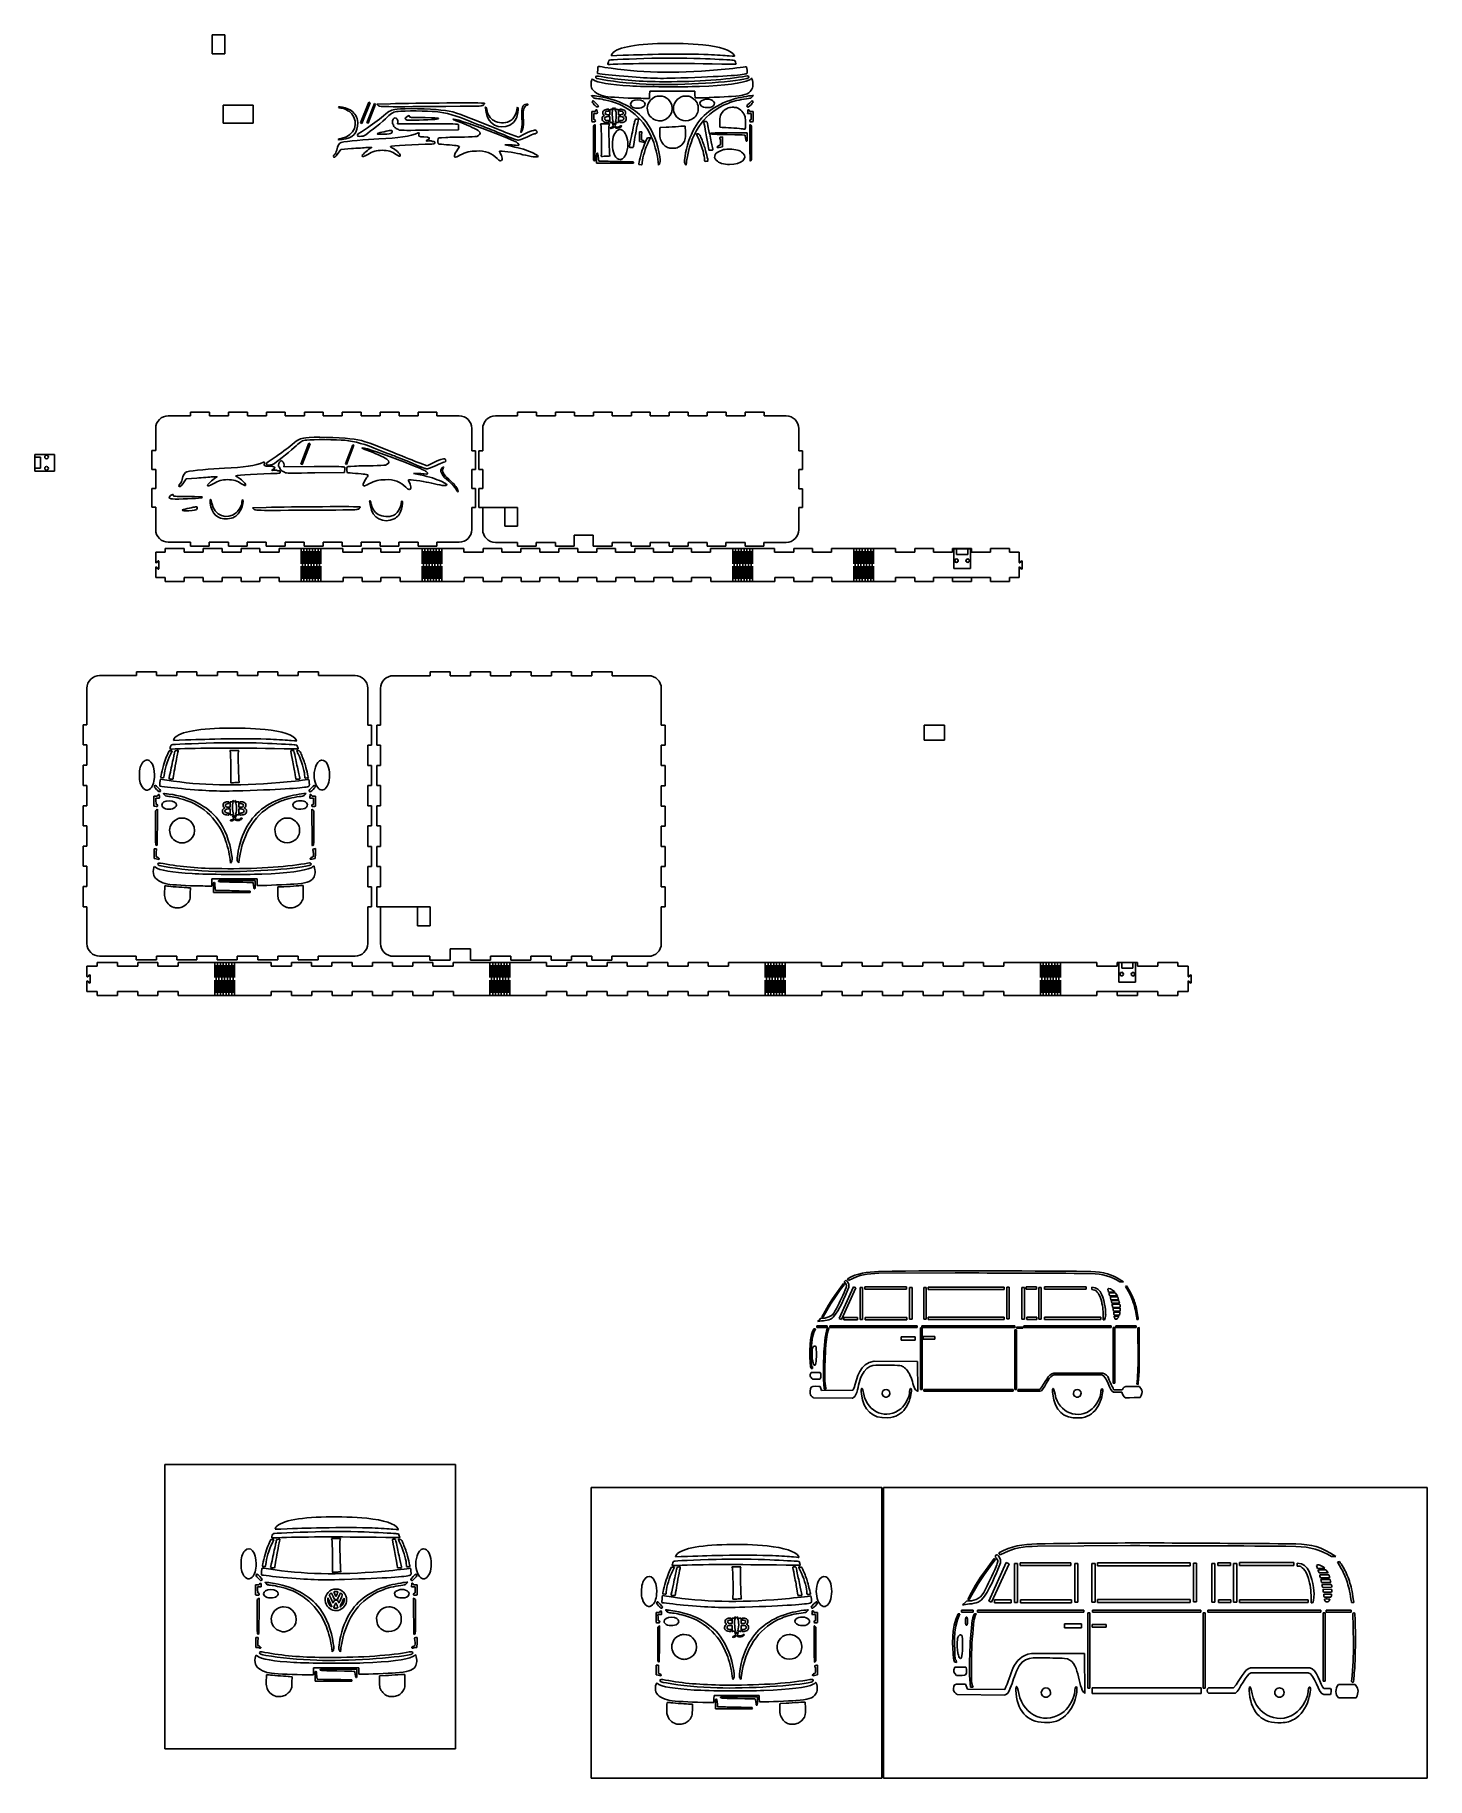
# Model space of a CAD drawing. Extents: x 299 to 1400, y -639 to 740.
import ezdxf

# ---------------------------------------------------------------- set-up
doc = ezdxf.new("R2010")
doc.units = 0
doc.layers.add('Calque_1', color=7, linetype='CONTINUOUS')
doc.layers.add('Generic_Box', color=7, linetype='CONTINUOUS')

msp = doc.modelspace()

# ---------------------------------------------------------------- linework, layer by layer
at = {"layer": 'Calque_1', "color": 3}
for p, q in [((298.60269, 408.14664), (314.102689, 408.14664)), ((298.60269, 394.94664), (298.60269, 408.14664)), ((298.60272, 405.99665), (302.996693, 405.99665)), ((298.60272, 397.096649), (298.60272, 405.99665)), ((302.996693, 405.99665), (302.996693, 397.096649)), ((309.2982, 406.02319), (309.2982, 406.02319)), ((314.102689, 408.14664), (314.102689, 394.94664)), ((314.102689, 394.94664), (298.60269, 394.94664)), ((302.996693, 397.096649), (298.60272, 397.096649)), ((309.26762, 397.14149), (309.26762, 397.14149)), ((1156.00723, -9.399829), (1156.00723, 6.10017)), ((1156.00723, 6.10017), (1169.20723, 6.10017)), ((1158.157239, 1.706167), (1158.157239, 6.10014)), ((1158.157239, 6.10014), (1167.05724, 6.10014)), ((1167.05724, 1.706167), (1158.157239, 1.706167)), ((1167.05724, 6.10014), (1167.05724, 1.706167)), ((1169.20723, 6.10017), (1169.20723, -9.399829)), ((1169.20723, -9.399829), (1156.00723, -9.399829)), ((1158.20208, -4.56476), (1158.20208, -4.56476)), ((1167.08378, -4.59534), (1167.08378, -4.59534)), ((1154.6572, -16.89984), (1170.557231, -16.89984)), ((1154.6572, -19.899826), (1154.6572, -16.89984)), ((1170.557231, -19.899826), (1154.6572, -19.899826)), ((1170.557231, -16.89984), (1170.557231, -19.899826))]:
    msp.add_line(p, q, dxfattribs=at)
at = {"layer": 'Calque_1', "color": 1}
for p, q in [((1158.20208, -4.41476), (1158.20208, -4.41476)), ((1167.08378, -4.44534), (1167.08378, -4.44534))]:
    msp.add_line(p, q, dxfattribs=at)
at = {"layer": 'Calque_1', "color": 3}
for points in [[(306.3982, 406.02319), (306.3982, 406.541225), (306.674568, 407.019909), (307.1232, 407.278927)], [(307.1232, 404.767453), (306.674568, 405.026471), (306.3982, 405.505155), (306.3982, 406.02319)], [(307.1232, 407.278927), (307.571832, 407.537944), (308.124568, 407.537944), (308.5732, 407.278927)], [(308.5732, 404.767453), (308.124568, 404.508436), (307.571832, 404.508436), (307.1232, 404.767453)], [(308.5732, 407.278927), (309.021832, 407.019909), (309.2982, 406.541225), (309.2982, 406.02319)], [(309.2982, 406.02319), (309.2982, 405.505155), (309.021832, 405.026471), (308.5732, 404.767453)], [(306.36762, 397.14149), (306.36762, 397.659525), (306.643988, 398.138209), (307.09262, 398.397227)], [(307.09262, 395.885753), (306.643988, 396.144771), (306.36762, 396.623455), (306.36762, 397.14149)], [(307.09262, 398.397227), (307.541252, 398.656244), (308.093988, 398.656244), (308.54262, 398.397227)], [(308.54262, 395.885753), (308.093988, 395.626736), (307.541252, 395.626736), (307.09262, 395.885753)], [(308.54262, 398.397227), (308.991252, 398.138209), (309.26762, 397.659525), (309.26762, 397.14149)], [(309.26762, 397.14149), (309.26762, 396.623455), (308.991252, 396.144771), (308.54262, 395.885753)], [(1156.946343, -3.83976), (1156.687326, -3.391128), (1156.687326, -2.838392), (1156.946343, -2.38976)], [(1156.946343, -2.38976), (1157.205361, -1.941128), (1157.684045, -1.66476), (1158.20208, -1.66476)], [(1158.20208, -4.56476), (1157.684045, -4.56476), (1157.205361, -4.288392), (1156.946343, -3.83976)], [(1158.20208, -1.66476), (1158.720115, -1.66476), (1159.198799, -1.941128), (1159.457817, -2.38976)], [(1159.457817, -3.83976), (1159.198799, -4.288392), (1158.720115, -4.56476), (1158.20208, -4.56476)], [(1159.457817, -2.38976), (1159.716834, -2.838392), (1159.716834, -3.391128), (1159.457817, -3.83976)], [(1165.828043, -3.87034), (1165.569026, -3.421708), (1165.569026, -2.868972), (1165.828043, -2.42034)], [(1165.828043, -2.42034), (1166.087061, -1.971708), (1166.565745, -1.69534), (1167.08378, -1.69534)], [(1167.08378, -4.59534), (1166.565745, -4.59534), (1166.087061, -4.318972), (1165.828043, -3.87034)], [(1167.08378, -1.69534), (1167.601815, -1.69534), (1168.080499, -1.971708), (1168.339517, -2.42034)], [(1168.339517, -3.87034), (1168.080499, -4.318972), (1167.601815, -4.59534), (1167.08378, -4.59534)], [(1168.339517, -2.42034), (1168.598534, -2.868972), (1168.598534, -3.421708), (1168.339517, -3.87034)]]:
    msp.add_open_spline(points, degree=3, dxfattribs=at)
at = {"layer": 'Calque_1', "color": 1}
for points in [[(1157.076247, -3.76476), (1156.844024, -3.362539), (1156.844024, -2.866981), (1157.076247, -2.46476)], [(1157.076247, -2.46476), (1157.30847, -2.062539), (1157.737635, -1.81476), (1158.20208, -1.81476)], [(1158.20208, -4.41476), (1157.737635, -4.41476), (1157.30847, -4.166981), (1157.076247, -3.76476)], [(1158.20208, -1.81476), (1158.666525, -1.81476), (1159.09569, -2.062539), (1159.327913, -2.46476)], [(1159.327913, -3.76476), (1159.09569, -4.166981), (1158.666525, -4.41476), (1158.20208, -4.41476)], [(1159.327913, -2.46476), (1159.560136, -2.866981), (1159.560136, -3.362539), (1159.327913, -3.76476)], [(1165.957947, -3.79534), (1165.725724, -3.393119), (1165.725724, -2.897561), (1165.957947, -2.49534)], [(1165.957947, -2.49534), (1166.19017, -2.093119), (1166.619335, -1.84534), (1167.08378, -1.84534)], [(1167.08378, -4.44534), (1166.619335, -4.44534), (1166.19017, -4.197561), (1165.957947, -3.79534)], [(1167.08378, -1.84534), (1167.548225, -1.84534), (1167.97739, -2.093119), (1168.209613, -2.49534)], [(1168.209613, -3.79534), (1167.97739, -4.197561), (1167.548225, -4.44534), (1167.08378, -4.44534)], [(1168.209613, -2.49534), (1168.441836, -2.897561), (1168.441836, -3.393119), (1168.209613, -3.79534)]]:
    msp.add_open_spline(points, degree=3, dxfattribs=at)
at = {"layer": 'Generic_Box', "color": 1}
for p, q in [((438.85725, 725.15357), (438.85725, 740.05357)), ((438.85725, 740.05357), (448.75726, 740.05357)), ((448.75726, 740.05357), (448.75726, 725.15357)), ((448.75726, 725.15357), (438.85725, 725.15357)), ((754.53028, 723.490667), (754.70768, 724.258767)), ((759.00088, 723.667317), (754.53028, 723.490667)), ((847.60898, 723.450547), (847.60898, 723.450547)), ((850.78658, 719.986427), (852.11218, 719.845287)), ((852.11218, 719.845287), (852.69988, 718.352107)), ((739.07928, 704.352065), (739.52368, 705.372969)), ((739.52368, 705.372969), (740.44508, 704.563932)), ((751.78318, 717.114377), (751.78318, 717.114377)), ((785.43188, 705.875501), (785.43188, 705.875531)), ((860.48148, 714.729671), (861.44768, 714.878111)), ((861.44768, 714.878111), (861.73818, 713.523301)), ((775.90648, 689.886546), (775.90688, 689.886746)), ((784.75218, 689.705016), (782.44598, 689.763916)), ((784.82718, 692.549281), (784.75218, 689.705016)), ((784.90218, 695.393533), (784.82718, 692.549281)), ((802.76148, 695.393533), (784.90218, 695.393533)), ((787.41628, 700.821243), (787.41628, 700.821243)), ((820.62098, 695.393533), (802.76148, 695.393533)), ((820.69698, 692.813858), (820.62098, 695.393533)), ((820.77298, 690.234183), (820.69698, 692.813858)), ((823.47538, 690.237183), (820.77298, 690.234183)), ((866.99478, 691.963464), (865.99518, 690.939834)), ((866.28868, 691.963464), (866.99478, 691.963464)), ((447.46888, 684.3465), (471.24797, 684.3465)), ((447.46888, 670.07862), (447.46888, 684.3465)), ((471.24797, 684.3465), (471.24797, 670.07862)), ((552.401475, 676.278847), (552.40142, 676.278847)), ((556.261401, 670.35037), (562.659836, 686.770149)), ((563.661409, 686.340169), (557.262974, 669.920389)), ((561.214629, 670.56091), (567.104317, 685.685374)), ((568.026253, 685.289313), (562.136566, 670.164849)), ((562.659836, 686.770149), (563.661409, 686.340169)), ((567.104317, 685.685374), (568.026253, 685.289313)), ((579.790597, 685.584214), (569.084589, 685.289308)), ((569.084589, 685.289308), (570.092738, 684.215068)), ((635.014469, 683.519126), (635.014469, 683.519126)), ((738.99748, 675.435037), (738.99748, 679.386207)), ((738.99748, 679.386207), (740.44768, 679.386207)), ((742.03028, 677.798707), (740.56518, 677.798707)), ((740.56518, 677.798707), (740.64118, 675.351317)), ((741.04388, 684.801267), (741.04388, 684.801267)), ((753.277487, 676.876938), (751.950828, 676.876938)), ((752.465825, 679.640873), (752.465825, 681.176828)), ((753.277487, 681.14609), (753.277487, 679.588615)), ((753.277487, 679.588615), (753.277487, 676.876938)), ((756.268025, 681.38755), (756.267696, 682.24356)), ((757.079357, 682.215893), (757.079357, 681.281912)), ((757.079357, 682.215893), (757.079357, 682.215893)), ((758.474514, 680.929503), (758.474514, 680.839793)), ((760.322598, 679.588615), (760.322598, 681.14609)), ((760.322598, 676.876938), (760.322598, 679.588615)), ((761.649257, 676.876938), (760.322598, 676.876938)), ((761.134246, 681.176828), (761.134246, 679.640873)), ((772.46308, 682.378004), (772.46308, 682.378004)), ((827.52518, 682.789415), (827.52518, 682.789415)), ((853.40268, 682.469283), (853.40268, 682.469283)), ((862.08168, 683.143277), (862.08168, 683.143277)), ((862.22408, 677.798707), (862.38808, 678.790897)), ((863.71398, 677.798707), (862.22408, 677.798707)), ((865.20378, 677.798707), (863.71398, 677.798707)), ((865.20378, 675.268537), (865.20378, 677.798707)), ((865.34108, 679.386207), (866.79128, 679.386207)), ((866.79128, 679.386207), (866.79128, 675.450537)), ((471.24797, 670.07862), (447.46888, 670.07862)), ((557.262974, 669.920389), (556.261401, 670.35037)), ((562.136566, 670.164849), (561.214629, 670.56091)), ((580.564977, 662.401354), (580.564977, 662.401354)), ((583.519026, 674.376327), (583.519026, 674.376327)), ((585.528604, 669.544723), (585.738356, 670.974945)), ((609.455142, 669.630343), (585.528604, 669.544723)), ((602.314652, 662.696104), (602.314652, 662.696104)), ((610.02747, 664.670591), (633.639381, 664.987368)), ((614.913132, 673.219829), (614.913132, 673.219829)), ((629.646773, 673.453879), (629.646773, 673.453879)), ((674.234198, 668.729997), (674.234198, 668.729997)), ((683.439748, 662.987808), (683.439664, 662.987875)), ((738.99748, 671.483857), (738.99748, 675.435037)), ((739.72508, 671.373637), (738.99748, 671.483857)), ((739.72508, 671.373637), (739.72508, 671.373637)), ((740.32048, 667.916867), (740.98088, 668.537297)), ((740.32048, 654.43226), (740.32048, 667.916867)), ((746.29068, 668.852706), (745.94148, 669.580316)), ((745.94148, 669.580316), (749.46838, 669.580316)), ((749.46838, 669.580316), (752.99518, 669.580316)), ((751.622871, 675.401907), (753.277487, 675.401907)), ((752.465826, 670.63865), (752.465826, 672.210099)), ((752.99518, 669.580316), (752.71338, 668.662166)), ((753.277487, 675.401907), (753.277487, 672.257893)), ((753.277487, 672.257893), (753.277487, 670.669117)), ((755.114706, 670.894649), (755.905955, 671.136948)), ((756.108054, 670.350524), (755.321286, 670.109343)), ((758.220079, 670.135335), (757.434714, 670.375957)), ((757.696407, 671.144214), (758.51952, 670.891853)), ((760.322598, 672.258172), (760.322598, 675.401907)), ((760.322598, 675.401907), (761.977214, 675.401907)), ((760.322598, 670.669398), (760.322598, 672.258172)), ((761.134246, 672.210099), (761.134246, 670.63865)), ((763.03258, 664.766792), (763.03258, 664.766392)), ((776.75688, 659.44665), (776.75688, 663.281447)), ((776.75688, 663.281447), (777.68298, 663.281447)), ((777.68298, 663.281447), (778.60898, 663.281447)), ((778.60898, 663.281447), (778.51198, 660.0403)), ((790.97668, 672.186111), (790.97668, 672.186081)), ((792.95868, 665.889753), (793.12898, 666.797923)), ((793.12898, 666.797923), (797.82098, 666.974283)), ((811.31578, 672.256146), (811.31578, 672.256146)), ((840.26118, 666.996836), (840.35218, 671.271643)), ((842.20168, 666.854806), (840.26118, 666.996836)), ((847.46438, 662.470283), (862.01648, 662.470283)), ((862.01648, 662.470283), (862.01648, 659.16299)), ((863.98248, 671.565547), (863.98248, 671.565547)), ((864.80808, 668.537297), (865.46848, 667.916867)), ((865.46848, 667.916867), (865.46848, 654.34626)), ((866.79128, 671.514857), (865.96448, 671.349487)), ((866.79128, 675.450537), (866.79128, 671.514857)), ((538.457731, 646.333325), (540.645855, 649.4752)), ((540.645855, 649.4752), (548.91567, 650.035609)), ((617.378713, 655.696791), (617.425999, 655.315374)), ((670.258403, 653.093586), (673.271547, 653.107006)), ((675.531543, 651.940639), (670.258403, 653.093586)), ((681.055139, 659.056396), (675.405672, 661.203712)), ((686.203019, 661.66034), (681.055139, 659.056396)), ((687.633721, 659.212266), (687.633721, 659.212266)), ((769.23668, 650.99676), (769.23668, 650.99676)), ((776.75688, 655.61185), (776.75688, 659.44665)), ((778.31778, 655.41633), (776.75688, 655.61185)), ((780.01528, 655.08391), (780.01548, 655.08394)), ((781.86828, 656.21945), (783.02278, 658.66685)), ((783.02278, 658.66685), (784.21178, 658.66685)), ((785.40088, 658.66685), (783.94748, 655.6094)), ((784.21178, 658.66685), (785.40088, 658.66685)), ((800.07518, 650.58213), (800.07478, 650.58213)), ((831.74258, 648.87874), (831.74258, 648.87872)), ((838.34858, 651.03634), (838.34818, 651.03629)), ((842.32708, 651.42345), (841.00778, 651.23503)), ((841.47368, 659.17292), (842.47308, 659.25552)), ((842.40008, 655.33949), (842.32708, 651.42345)), ((842.47308, 659.25552), (842.40008, 655.33949)), ((861.12038, 656.07184), (861.12038, 656.07184)), ((864.06138, 654.56436), (864.06128, 654.56436)), ((668.057991, 641.545215), (668.057991, 641.546348)), ((740.78348, 640.59617), (740.78348, 640.59617)), ((742.90028, 638.47949), (742.89938, 642.44859)), ((757.47078, 638.47949), (742.90028, 638.47949)), ((744.37248, 641.98559), (744.54058, 640.06729)), ((744.54058, 640.06729), (749.47468, 640.03029)), ((746.58378, 644.33596), (746.58378, 644.33596)), ((772.04128, 638.47949), (757.47078, 638.47949)), ((763.13998, 639.83189), (771.87128, 639.67019)), ((771.87128, 639.67019), (771.95628, 639.07479)), ((771.95628, 639.07479), (772.04128, 638.47949)), ((776.90478, 637.42511), (776.90478, 637.42511)), ((791.92348, 636.90762), (791.60358, 639.49857)), ((792.55088, 637.83088), (791.92348, 636.90762)), ((812.94138, 637.9233), (812.94138, 637.9233)), ((828.35108, 640.19361), (828.35108, 640.19357)), ((836.75648, 645.35641), (836.75648, 645.35641)), ((421.73686, 438.629687), (421.73686, 441.629687)), ((421.73686, 441.629687), (436.63686, 441.629687)), ((436.63686, 441.629687), (436.63686, 438.629687)), ((451.73686, 438.629687), (451.73686, 441.629687)), ((451.73686, 441.629687), (466.63686, 441.629687)), ((466.63686, 441.629687), (466.63686, 438.629687)), ((481.73686, 438.629687), (481.73686, 441.629687)), ((481.73686, 441.629687), (496.63686, 441.629687)), ((496.63686, 441.629687), (496.63686, 438.629687)), ((511.73686, 438.629687), (511.73686, 441.629687)), ((511.73686, 441.629687), (526.63686, 441.629687)), ((526.63686, 441.629687), (526.63686, 438.629687)), ((541.73686, 438.629687), (541.73686, 441.629687)), ((541.73686, 441.629687), (556.63686, 441.629687)), ((556.63686, 441.629687), (556.63686, 438.629687)), ((571.73686, 438.629687), (571.73686, 441.629687)), ((571.73686, 441.629687), (586.63686, 441.629687)), ((586.63686, 441.629687), (586.63686, 438.629687)), ((601.73686, 438.629687), (601.73686, 441.629687)), ((601.73686, 441.629687), (616.63686, 441.629687)), ((616.63686, 441.629687), (616.63686, 438.629687)), ((680.38291, 441.529627), (680.38291, 438.529817)), ((695.28276, 441.529627), (680.38291, 441.529627)), ((695.28276, 438.529817), (695.28276, 441.529627)), ((725.28302, 441.529627), (710.38264, 441.529627)), ((710.38264, 441.529627), (710.38264, 438.529817)), ((725.28302, 438.529817), (725.28302, 441.529627)), ((755.28272, 441.529627), (740.38287, 441.529627)), ((740.38287, 441.529627), (740.38287, 438.529817)), ((755.28272, 438.529817), (755.28272, 441.529627)), ((785.28292, 441.529627), (770.38312, 441.529627)), ((770.38312, 441.529627), (770.38312, 438.529817)), ((785.28292, 438.529817), (785.28292, 441.529627)), ((815.28272, 441.529627), (800.38282, 441.529627)), ((800.38282, 441.529627), (800.38282, 438.529817)), ((815.28272, 438.529817), (815.28272, 441.529627)), ((845.28292, 441.529627), (830.38302, 441.529627)), ((830.38302, 441.529627), (830.38302, 438.529817)), ((845.28292, 438.529817), (845.28292, 441.529627)), ((875.28262, 441.529627), (860.38272, 441.529627)), ((860.38272, 441.529627), (860.38272, 438.529817)), ((875.28262, 438.529817), (875.28262, 441.529627)), ((394.13686, 411.129687), (394.13686, 428.629687)), ((404.13686, 438.629687), (421.73686, 438.629687)), ((436.63686, 438.629687), (451.73686, 438.629687)), ((466.63686, 438.629687), (481.73686, 438.629687)), ((496.63686, 438.629687), (511.73686, 438.629687)), ((526.63686, 438.629687), (541.73686, 438.629687)), ((556.63686, 438.629687), (571.73686, 438.629687)), ((586.63686, 438.629687), (601.73686, 438.629687)), ((616.63686, 438.629687), (634.13686, 438.629687)), ((644.13686, 428.629687), (644.13686, 411.029687)), ((652.78303, 428.529907), (652.78303, 411.029687)), ((680.38291, 438.529817), (662.78296, 438.529817)), ((710.38264, 438.529817), (695.28276, 438.529817)), ((740.38287, 438.529817), (725.28302, 438.529817)), ((770.38312, 438.529817), (755.28272, 438.529817)), ((800.38282, 438.529817), (785.28292, 438.529817)), ((830.38302, 438.529817), (815.28272, 438.529817)), ((860.38272, 438.529817), (845.28292, 438.529817)), ((892.78292, 438.529817), (875.28262, 438.529817)), ((902.78282, 410.929947), (902.78282, 428.529907)), ((508.921319, 400.505153), (515.319754, 416.924933)), ((516.321327, 416.494952), (509.922892, 400.075173)), ((515.319754, 416.924933), (516.321327, 416.494952)), ((544.177932, 400.554891), (550.067619, 415.679355)), ((550.989556, 415.283294), (545.099868, 400.15883)), ((550.067619, 415.679355), (550.989556, 415.283294)), ((391.13686, 396.229687), (391.13686, 411.129687)), ((391.13686, 411.129687), (394.13686, 411.129687)), ((480.048078, 402.091157), (480.048078, 402.091157)), ((493.430282, 403.197041), (493.430282, 403.197041)), ((509.922892, 400.075173), (508.921319, 400.505153)), ((545.099868, 400.15883), (544.177932, 400.554891)), ((557.523036, 413.417445), (557.523036, 413.417445)), ((608.931402, 399.019962), (603.281935, 401.167278)), ((614.079282, 401.623906), (608.931402, 399.019962)), ((644.13686, 411.029687), (647.13686, 411.029687)), ((647.13686, 411.029687), (647.13686, 396.129687)), ((652.78303, 411.029687), (649.78271, 411.029687)), ((649.78271, 411.029687), (649.78271, 396.129817)), ((905.78312, 410.929947), (902.78282, 410.929947)), ((905.78312, 396.030087), (905.78312, 410.929947)), ((394.13686, 396.229687), (391.13686, 396.229687)), ((394.13686, 381.129683), (394.13686, 396.229687)), ((416.191156, 385.728379), (418.37928, 388.870255)), ((418.37928, 388.870255), (426.649095, 389.430662)), ((495.43986, 398.365436), (495.649613, 399.795658)), ((519.366395, 398.451056), (495.43986, 398.365436)), ((519.938724, 393.491304), (543.550636, 393.808082)), ((545.254976, 395.660357), (545.302262, 395.27894)), ((598.134666, 393.057153), (601.14781, 393.070572)), ((603.407806, 391.904206), (598.134666, 393.057153)), ((615.509984, 399.175832), (615.509984, 399.175832)), ((647.13686, 396.129687), (644.13686, 396.129687)), ((644.13686, 396.129687), (644.13686, 381.029683)), ((649.78271, 396.129817), (652.78303, 396.129817)), ((652.78303, 396.129817), (652.78303, 381.029965)), ((902.78282, 380.929712), (902.78282, 396.030087)), ((902.78282, 396.030087), (905.78312, 396.030087)), ((391.13686, 366.229683), (391.13686, 381.129683)), ((391.13686, 381.129683), (394.13686, 381.129683)), ((428.139188, 373.465862), (428.139188, 373.465862)), ((595.934254, 381.508782), (595.934254, 381.509914)), ((633.540028, 378.836953), (633.539933, 378.836953)), ((644.13686, 381.029683), (647.13686, 381.029683)), ((647.13686, 381.029683), (647.13686, 366.129683)), ((652.78303, 381.029965), (649.78271, 381.029965)), ((649.78271, 381.029965), (649.78271, 366.130098)), ((905.78312, 380.929712), (902.78282, 380.929712)), ((905.78312, 366.029847), (905.78312, 380.929712)), ((394.13686, 366.229683), (391.13686, 366.229683)), ((394.13686, 348.629683), (394.13686, 366.229683)), ((426.433377, 364.576984), (426.433377, 364.576984)), ((456.460017, 358.651306), (456.460017, 358.651361)), ((481.463957, 366.179648), (470.757947, 365.884742)), ((470.757947, 365.884742), (471.766097, 364.810502)), ((536.687831, 364.114559), (536.687831, 364.114559)), ((647.13686, 366.129683), (644.13686, 366.129683)), ((644.13686, 366.129683), (644.13686, 348.629683)), ((649.78271, 366.130098), (652.78303, 366.130098)), ((652.78303, 366.130098), (652.78303, 348.529623)), ((670.38245, 351.230099), (670.38245, 366.130098)), ((670.38245, 366.130098), (680.28245, 366.130098)), ((680.28245, 366.130098), (680.28245, 351.230099)), ((902.78282, 348.529623), (902.78282, 366.029847)), ((902.78282, 366.029847), (905.78312, 366.029847)), ((582.746266, 357.165163), (582.746266, 357.165163)), ((680.28245, 351.230099), (670.38245, 351.230099)), ((401.73686, 330.629683), (401.73686, 333.629683)), ((401.73686, 333.629683), (416.63686, 333.629683)), ((421.63686, 338.629683), (404.13686, 338.629683)), ((416.63686, 333.629683), (416.63686, 330.629683)), ((421.63686, 335.629683), (421.63686, 338.629683)), ((436.53686, 335.629683), (421.63686, 335.629683)), ((431.73686, 330.629683), (431.73686, 333.629683)), ((431.73686, 333.629683), (446.63686, 333.629683)), ((451.63686, 338.629683), (436.53686, 338.629683)), ((436.53686, 338.629683), (436.53686, 335.629683)), ((446.63686, 333.629683), (446.63686, 330.629683)), ((451.63686, 335.629683), (451.63686, 338.629683)), ((466.53686, 335.629683), (451.63686, 335.629683)), ((461.73686, 330.629683), (461.73686, 333.629683)), ((461.73686, 333.629683), (476.63686, 333.629683)), ((481.63686, 338.629683), (466.53686, 338.629683)), ((466.53686, 338.629683), (466.53686, 335.629683)), ((476.63686, 333.629683), (476.63686, 330.629683)), ((481.63686, 335.629683), (481.63686, 338.629683)), ((496.53686, 335.629683), (481.63686, 335.629683)), ((491.73686, 330.629683), (491.73686, 333.629683)), ((491.73686, 333.629683), (509.13686, 333.629683)), ((511.63686, 338.629683), (496.53686, 338.629683)), ((496.53686, 338.629683), (496.53686, 335.629683)), ((509.13686, 333.629683), (524.84486, 333.629683)), ((509.13686, 333.629683), (509.13686, 321.629683)), ((510.25886, 309.629683), (510.25886, 331.629683)), ((511.38086, 333.629683), (511.38086, 321.629683)), ((511.63686, 335.629683), (511.63686, 338.629683)), ((526.53686, 335.629683), (511.63686, 335.629683)), ((512.50286, 309.629683), (512.50286, 331.629683)), ((513.62486, 333.629683), (513.62486, 321.629683)), ((514.74686, 309.629683), (514.74686, 331.629683)), ((515.86886, 333.629683), (515.86886, 321.629683)), ((516.99086, 309.629683), (516.99086, 331.629683)), ((518.11286, 333.629683), (518.11286, 321.629683)), ((519.23486, 309.629683), (519.23486, 331.629683)), ((520.35686, 333.629683), (520.35686, 321.629683)), ((521.47886, 309.629683), (521.47886, 331.629683)), ((522.60086, 333.629683), (522.60086, 321.629683)), ((523.72286, 309.629683), (523.72286, 331.629683)), ((524.84486, 333.629683), (542.24486, 333.629683)), ((524.84486, 333.629683), (524.84486, 321.629683)), ((541.63686, 338.629683), (526.53686, 338.629683)), ((526.53686, 338.629683), (526.53686, 335.629683)), ((541.63686, 335.629683), (541.63686, 338.629683)), ((556.53686, 335.629683), (541.63686, 335.629683)), ((542.24486, 333.629683), (542.24486, 330.629683)), ((571.63686, 338.629683), (556.53686, 338.629683)), ((556.53686, 338.629683), (556.53686, 335.629683)), ((557.34486, 330.629683), (557.34486, 333.629683)), ((557.34486, 333.629683), (572.24486, 333.629683)), ((571.63686, 335.629683), (571.63686, 338.629683)), ((586.53686, 335.629683), (571.63686, 335.629683)), ((572.24486, 333.629683), (572.24486, 330.629683)), ((601.63686, 338.629683), (586.53686, 338.629683)), ((586.53686, 338.629683), (586.53686, 335.629683)), ((587.34486, 330.629683), (587.34486, 333.629683)), ((587.34486, 333.629683), (604.84486, 333.629683)), ((601.63686, 335.629683), (601.63686, 338.629683)), ((616.53686, 335.629683), (601.63686, 335.629683)), ((604.84486, 333.629683), (620.55286, 333.629683)), ((604.84486, 333.629683), (604.84486, 321.629683)), ((605.96686, 309.629683), (605.96686, 331.629683)), ((607.08886, 333.629683), (607.08886, 321.629683)), ((608.21086, 309.629683), (608.21086, 331.629683)), ((609.33286, 333.629683), (609.33286, 321.629683)), ((610.45486, 309.629683), (610.45486, 331.629683)), ((611.57686, 333.629683), (611.57686, 321.629683)), ((612.69886, 309.629683), (612.69886, 331.629683)), ((613.82086, 333.629683), (613.82086, 321.629683)), ((614.94286, 309.629683), (614.94286, 331.629683)), ((616.06486, 333.629683), (616.06486, 321.629683)), ((634.13686, 338.629683), (616.53686, 338.629683)), ((616.53686, 338.629683), (616.53686, 335.629683)), ((617.18686, 309.629683), (617.18686, 331.629683)), ((618.30886, 333.629683), (618.30886, 321.629683)), ((619.43086, 309.629683), (619.43086, 331.629683)), ((620.55286, 333.629683), (637.95286, 333.629683)), ((620.55286, 333.629683), (620.55286, 321.629683)), ((637.95286, 333.629683), (637.95286, 330.629683)), ((653.05286, 330.629683), (653.05286, 333.629683)), ((653.05286, 333.629683), (667.95286, 333.629683)), ((662.78296, 338.529713), (680.28266, 338.529713)), ((667.95286, 333.629683), (667.95286, 330.629683)), ((680.28266, 338.529713), (680.28266, 335.529903)), ((680.28266, 335.529903), (695.18304, 335.529903)), ((683.05286, 330.629683), (683.05286, 333.629683)), ((683.05286, 333.629683), (697.95286, 333.629683)), ((695.18304, 335.529903), (695.18304, 338.529713)), ((695.18304, 338.529713), (710.28289, 338.529713)), ((697.95286, 333.629683), (697.95286, 330.629683)), ((710.28289, 338.529713), (710.28289, 335.529903)), ((710.28289, 335.529903), (725.18277, 335.529903)), ((713.05286, 330.629683), (713.05286, 333.629683)), ((713.05286, 333.629683), (727.95286, 333.629683)), ((725.18277, 335.529903), (725.183, 338.529713)), ((725.183, 338.529713), (725.183, 344.138159)), ((725.183, 344.138159), (740.283, 344.138159)), ((725.183, 338.529713), (725.183, 338.529713)), ((727.95286, 333.629683), (727.95286, 330.629683)), ((740.283, 338.529713), (740.28262, 335.529903)), ((740.28262, 335.529903), (755.18302, 335.529903)), ((740.283, 344.138159), (740.283, 338.529713)), ((740.283, 338.529713), (740.283, 338.529713)), ((743.05286, 330.629683), (743.05286, 333.629683)), ((743.05286, 333.629683), (757.95282, 333.629683)), ((755.18302, 335.529903), (755.18302, 338.529713)), ((755.18302, 338.529713), (770.28282, 338.529713)), ((757.95282, 333.629683), (757.95282, 330.629683)), ((770.28282, 338.529713), (770.28282, 335.529903)), ((770.28282, 335.529903), (785.18272, 335.529903)), ((773.05282, 330.629683), (773.05282, 333.629683)), ((773.05282, 333.629683), (787.95282, 333.629683)), ((785.18272, 335.529903), (785.18272, 338.529713)), ((785.18272, 338.529713), (800.28312, 338.529713)), ((787.95282, 333.629683), (787.95282, 330.629683)), ((800.28312, 338.529713), (800.28312, 335.529903)), ((800.28312, 335.529903), (815.18292, 335.529903)), ((803.05282, 330.629683), (803.05282, 333.629683)), ((803.05282, 333.629683), (817.95282, 333.629683)), ((815.18292, 335.529903), (815.18292, 338.529713)), ((815.18292, 338.529713), (830.28282, 338.529713)), ((817.95282, 333.629683), (817.95282, 330.629683)), ((830.28282, 338.529713), (830.28282, 335.529903)), ((830.28282, 335.529903), (845.18262, 335.529903)), ((833.05282, 330.629683), (833.05282, 333.629683)), ((833.05282, 333.629683), (850.55282, 333.629683)), ((845.18262, 335.529903), (845.18262, 338.529713)), ((845.18262, 338.529713), (860.28302, 338.529713)), ((850.55282, 333.629683), (866.26082, 333.629683)), ((850.55282, 333.629683), (850.55282, 321.629683)), ((851.67482, 309.629683), (851.67482, 331.629683)), ((852.79682, 333.629683), (852.79682, 321.629683)), ((853.91882, 309.629683), (853.91882, 331.629683)), ((855.04082, 333.629683), (855.04082, 321.629683)), ((856.16282, 309.629683), (856.16282, 331.629683)), ((857.28482, 333.629683), (857.28482, 321.629683)), ((858.40682, 309.629683), (858.40682, 331.629683)), ((859.52882, 333.629683), (859.52882, 321.629683)), ((860.28302, 338.529713), (860.28302, 335.529903)), ((860.28302, 335.529903), (875.18292, 335.529903)), ((860.65082, 309.629683), (860.65082, 331.629683)), ((861.77282, 333.629683), (861.77282, 321.629683)), ((862.89482, 309.629683), (862.89482, 331.629683)), ((864.01682, 333.629683), (864.01682, 321.629683)), ((865.13882, 309.629683), (865.13882, 331.629683)), ((866.26082, 333.629683), (883.66082, 333.629683)), ((866.26082, 333.629683), (866.26082, 321.629683)), ((875.18292, 335.529903), (875.18292, 338.529713)), ((875.18292, 338.529713), (892.78292, 338.529713)), ((883.66082, 333.629683), (883.66082, 330.629683)), ((898.76082, 330.629683), (898.76082, 333.629683)), ((898.76082, 333.629683), (913.66082, 333.629683)), ((913.66082, 333.629683), (913.66082, 330.629683)), ((928.76082, 330.629683), (928.76082, 333.629683)), ((928.76082, 333.629683), (946.26082, 333.629683)), ((946.26082, 333.629683), (961.96882, 333.629683)), ((946.26082, 333.629683), (946.26082, 321.629683)), ((947.38282, 309.629683), (947.38282, 331.629683)), ((948.50482, 333.629683), (948.50482, 321.629683)), ((949.62682, 309.629683), (949.62682, 331.629683)), ((950.74882, 333.629683), (950.74882, 321.629683)), ((951.87082, 309.629683), (951.87082, 331.629683)), ((952.99282, 333.629683), (952.99282, 321.629683)), ((954.11482, 309.629683), (954.11482, 331.629683)), ((955.23682, 333.629683), (955.23682, 321.629683)), ((956.35882, 309.629683), (956.35882, 331.629683)), ((957.48082, 333.629683), (957.48082, 321.629683)), ((958.60282, 309.629683), (958.60282, 331.629683)), ((959.72482, 333.629683), (959.72482, 321.629683)), ((960.84682, 309.629683), (960.84682, 331.629683)), ((961.96882, 333.629683), (979.36882, 333.629683)), ((961.96882, 333.629683), (961.96882, 321.629683)), ((979.36882, 333.629683), (979.36882, 330.629683)), ((994.46882, 330.629683), (994.46882, 333.629683)), ((994.46882, 333.629683), (1009.36882, 333.629683)), ((1009.36882, 333.629683), (1009.36882, 330.629683)), ((1024.46882, 330.629683), (1024.46882, 333.629683)), ((1024.46882, 333.629683), (1039.36882, 333.629683)), ((1039.36882, 333.629683), (1039.36882, 330.629683)), ((1054.46882, 330.629683), (1054.46882, 333.629683)), ((1054.46882, 333.629683), (1069.36882, 333.629683)), ((1069.36882, 333.629683), (1069.36882, 330.629683)), ((394.13686, 330.629683), (401.73686, 330.629683)), ((394.13686, 325.633683), (394.13686, 330.629683)), ((394.13686, 322.558683), (394.13686, 325.633683)), ((394.13686, 315.629683), (394.13686, 318.704683)), ((396.14486, 323.884683), (394.82286, 322.308683)), ((394.82286, 318.954683), (396.14486, 317.378683)), ((396.64486, 317.556683), (396.64486, 323.706683)), ((416.63686, 330.629683), (431.73686, 330.629683)), ((446.63686, 330.629683), (461.73686, 330.629683)), ((476.63686, 330.629683), (491.73686, 330.629683)), ((509.13686, 319.629683), (509.13686, 307.629683)), ((511.38086, 319.629683), (511.38086, 307.629683)), ((513.62486, 319.629683), (513.62486, 307.629683)), ((515.86886, 319.629683), (515.86886, 307.629683)), ((518.11286, 319.629683), (518.11286, 307.629683)), ((520.35686, 319.629683), (520.35686, 307.629683)), ((522.60086, 319.629683), (522.60086, 307.629683)), ((524.84486, 319.629683), (524.84486, 307.629683)), ((542.24486, 330.629683), (557.34486, 330.629683)), ((572.24486, 330.629683), (587.34486, 330.629683)), ((604.84486, 319.629683), (604.84486, 307.629683)), ((607.08886, 319.629683), (607.08886, 307.629683)), ((609.33286, 319.629683), (609.33286, 307.629683)), ((611.57686, 319.629683), (611.57686, 307.629683)), ((613.82086, 319.629683), (613.82086, 307.629683)), ((616.06486, 319.629683), (616.06486, 307.629683)), ((618.30886, 319.629683), (618.30886, 307.629683)), ((620.55286, 319.629683), (620.55286, 307.629683)), ((637.95286, 330.629683), (653.05286, 330.629683)), ((667.95286, 330.629683), (683.05286, 330.629683)), ((697.95286, 330.629683), (713.05286, 330.629683)), ((727.95286, 330.629683), (743.05286, 330.629683)), ((757.95282, 330.629683), (773.05282, 330.629683)), ((787.95282, 330.629683), (803.05282, 330.629683)), ((817.95282, 330.629683), (833.05282, 330.629683)), ((850.55282, 319.629683), (850.55282, 307.629683)), ((852.79682, 319.629683), (852.79682, 307.629683)), ((855.04082, 319.629683), (855.04082, 307.629683)), ((857.28482, 319.629683), (857.28482, 307.629683)), ((859.52882, 319.629683), (859.52882, 307.629683)), ((861.77282, 319.629683), (861.77282, 307.629683)), ((864.01682, 319.629683), (864.01682, 307.629683)), ((866.26082, 319.629683), (866.26082, 307.629683)), ((883.66082, 330.629683), (898.76082, 330.629683)), ((913.66082, 330.629683), (928.76082, 330.629683)), ((946.26082, 319.629683), (946.26082, 307.629683)), ((948.50482, 319.629683), (948.50482, 307.629683)), ((950.74882, 319.629683), (950.74882, 307.629683)), ((952.99282, 319.629683), (952.99282, 307.629683)), ((955.23682, 319.629683), (955.23682, 307.629683)), ((957.48082, 319.629683), (957.48082, 307.629683)), ((959.72482, 319.629683), (959.72482, 307.629683)), ((961.96882, 319.629683), (961.96882, 307.629683)), ((961.96882, 307.629683), (961.96882, 319.629683)), ((979.36882, 330.629683), (994.46882, 330.629683)), ((1009.36882, 330.629683), (1024.46882, 330.629683)), ((1027.51372, 322.760557), (1027.51372, 322.760557)), ((1036.39542, 322.729977), (1036.39542, 322.729977)), ((1039.36882, 330.629683), (1054.46882, 330.629683)), ((1069.36882, 330.629683), (1076.96882, 330.629683)), ((1076.96882, 330.629683), (1076.96882, 330.629683)), ((1076.96882, 330.629683), (1076.96882, 327.629683)), ((1076.96882, 327.629683), (1076.96882, 325.629683)), ((1076.96882, 325.629683), (1076.96882, 322.554683)), ((1076.96882, 318.700683), (1076.96882, 315.625683)), ((1077.65482, 322.304683), (1078.97682, 323.880683)), ((1078.97682, 317.374683), (1077.65482, 318.950683)), ((1079.47682, 323.702683), (1079.47682, 317.552683)), ((394.13686, 310.629683), (394.13686, 315.629683)), ((401.73686, 310.629683), (394.13686, 310.629683)), ((394.13686, 310.629683), (394.13686, 310.629683)), ((394.13686, 310.629683), (394.13686, 310.629683)), ((401.73686, 307.629683), (401.73686, 310.629683)), ((416.63686, 307.629683), (401.73686, 307.629683)), ((431.73686, 310.629683), (416.63686, 310.629683)), ((416.63686, 310.629683), (416.63686, 307.629683)), ((431.73686, 307.629683), (431.73686, 310.629683)), ((446.63686, 307.629683), (431.73686, 307.629683)), ((461.73686, 310.629683), (446.63686, 310.629683)), ((446.63686, 310.629683), (446.63686, 307.629683)), ((461.73686, 307.629683), (461.73686, 310.629683)), ((476.63686, 307.629683), (461.73686, 307.629683)), ((491.73686, 310.629683), (476.63686, 310.629683)), ((476.63686, 310.629683), (476.63686, 307.629683)), ((491.73686, 307.629683), (491.73686, 310.629683)), ((509.13686, 307.629683), (491.73686, 307.629683)), ((524.84486, 307.629683), (509.13686, 307.629683)), ((542.34486, 307.629683), (524.84486, 307.629683)), ((557.44486, 310.629683), (542.34486, 310.629683)), ((542.34486, 310.629683), (542.34486, 307.629683)), ((557.44486, 307.629683), (557.44486, 310.629683)), ((572.34486, 307.629683), (557.44486, 307.629683)), ((587.44486, 310.629683), (572.34486, 310.629683)), ((572.34486, 310.629683), (572.34486, 307.629683)), ((587.44486, 307.629683), (587.44486, 310.629683)), ((604.84486, 307.629683), (587.44486, 307.629683)), ((620.55286, 307.629683), (604.84486, 307.629683)), ((638.05286, 307.629683), (620.55286, 307.629683)), ((653.15286, 310.629683), (638.05286, 310.629683)), ((638.05286, 310.629683), (638.05286, 307.629683)), ((653.15286, 307.629683), (653.15286, 310.629683)), ((668.05286, 307.629683), (653.15286, 307.629683)), ((683.15286, 310.629683), (668.05286, 310.629683)), ((668.05286, 310.629683), (668.05286, 307.629683)), ((683.15286, 307.629683), (683.15286, 310.629683)), ((698.05286, 307.629683), (683.15286, 307.629683)), ((713.15286, 310.629683), (698.05286, 310.629683)), ((698.05286, 310.629683), (698.05286, 307.629683)), ((713.15286, 307.629683), (713.15286, 310.629683)), ((728.05286, 307.629683), (713.15286, 307.629683)), ((743.15286, 310.629683), (728.05286, 310.629683)), ((728.05286, 310.629683), (728.05286, 307.629683)), ((743.15286, 307.629683), (743.15286, 310.629683)), ((758.05282, 307.629683), (743.15286, 307.629683)), ((773.15282, 310.629683), (758.05282, 310.629683)), ((758.05282, 310.629683), (758.05282, 307.629683)), ((773.15282, 307.629683), (773.15282, 310.629683)), ((788.05282, 307.629683), (773.15282, 307.629683)), ((803.15282, 310.629683), (788.05282, 310.629683)), ((788.05282, 310.629683), (788.05282, 307.629683)), ((803.15282, 307.629683), (803.15282, 310.629683)), ((818.05282, 307.629683), (803.15282, 307.629683)), ((833.15282, 310.629683), (818.05282, 310.629683)), ((818.05282, 310.629683), (818.05282, 307.629683)), ((833.15282, 307.629683), (833.15282, 310.629683)), ((850.55282, 307.629683), (833.15282, 307.629683)), ((866.26082, 307.629683), (850.55282, 307.629683)), ((883.76082, 307.629683), (866.26082, 307.629683)), ((898.86082, 310.629683), (883.76082, 310.629683)), ((883.76082, 310.629683), (883.76082, 307.629683)), ((898.86082, 307.629683), (898.86082, 310.629683)), ((913.76082, 307.629683), (898.86082, 307.629683)), ((928.86082, 310.629683), (913.76082, 310.629683)), ((913.76082, 310.629683), (913.76082, 307.629683)), ((928.86082, 307.629683), (928.86082, 310.629683)), ((946.26082, 307.629683), (928.86082, 307.629683)), ((961.96882, 307.629683), (946.26082, 307.629683)), ((979.36882, 307.629683), (961.96882, 307.629683)), ((994.46882, 310.629683), (979.36882, 310.629683)), ((979.36882, 310.629683), (979.36882, 307.629683)), ((994.46882, 307.629683), (994.46882, 310.629683)), ((1009.36882, 307.629683), (994.46882, 307.629683)), ((1024.46882, 310.629683), (1009.36882, 310.629683)), ((1009.36882, 310.629683), (1009.36882, 307.629683)), ((1024.46882, 307.629683), (1024.46882, 310.629683)), ((1039.36882, 307.629683), (1024.46882, 307.629683)), ((1054.46882, 310.629683), (1039.36882, 310.629683)), ((1039.36882, 310.629683), (1039.36882, 307.629683)), ((1054.46882, 307.629683), (1054.46882, 310.629683)), ((1069.36882, 307.629683), (1054.46882, 307.629683)), ((1076.96882, 310.629683), (1069.36882, 310.629683)), ((1069.36882, 310.629683), (1069.36882, 307.629683)), ((1076.96882, 315.625683), (1076.96882, 310.629683)), ((378.92527, 233.100168), (378.92527, 236.100168)), ((378.92527, 236.100168), (394.82527, 236.100168)), ((394.82527, 236.100168), (394.82527, 233.100168)), ((410.92527, 233.100168), (410.92527, 236.100168)), ((410.92527, 236.100168), (426.82527, 236.100168)), ((426.82527, 236.100168), (426.82527, 233.100168)), ((442.92527, 233.100168), (442.92527, 236.100168)), ((442.92527, 236.100168), (458.82527, 236.100168)), ((458.82527, 236.100168), (458.82527, 233.100168)), ((474.92527, 233.100168), (474.92527, 236.100168)), ((474.92527, 236.100168), (490.82527, 236.100168)), ((490.82527, 236.100168), (490.82527, 233.100168)), ((506.92527, 233.100168), (506.92527, 236.100168)), ((506.92527, 236.100168), (522.82527, 236.100168)), ((522.82527, 236.100168), (522.82527, 233.100168)), ((611.15838, 236.00031), (611.15838, 232.999975)), ((627.0587, 236.00031), (611.15838, 236.00031)), ((627.0587, 232.999975), (627.0587, 236.00031)), ((659.05828, 236.00031), (643.15849, 236.00031)), ((643.15849, 236.00031), (643.15849, 232.999975)), ((659.05828, 232.999975), (659.05828, 236.00031)), ((691.05842, 236.00031), (675.1586, 236.00031)), ((675.1586, 236.00031), (675.1586, 232.999975)), ((691.05842, 232.999975), (691.05842, 236.00031)), ((723.05853, 236.00031), (707.15871, 236.00031)), ((707.15871, 236.00031), (707.15871, 232.999975)), ((723.05853, 232.999975), (723.05853, 236.00031)), ((755.05864, 236.00031), (739.15832, 236.00031)), ((739.15832, 236.00031), (739.15832, 232.999975)), ((755.05864, 232.999975), (755.05864, 236.00031)), ((339.82527, 194.100168), (339.82527, 223.100168)), ((349.82527, 233.100168), (378.92527, 233.100168)), ((394.82527, 233.100168), (410.92527, 233.100168)), ((426.82527, 233.100168), (442.92527, 233.100168)), ((458.82527, 233.100168), (474.92527, 233.100168)), ((490.82527, 233.100168), (506.92527, 233.100168)), ((522.82527, 233.100168), (551.82527, 233.100168)), ((561.82527, 223.100168), (561.82527, 194.000168)), ((572.05844, 223.000069), (572.05844, 194.000289)), ((611.15838, 232.999975), (582.05834, 232.999975)), ((643.15849, 232.999975), (627.0587, 232.999975)), ((675.1586, 232.999975), (659.05828, 232.999975)), ((707.15871, 232.999975), (691.05842, 232.999975)), ((739.15832, 232.999975), (723.05853, 232.999975)), ((784.0584, 232.999975), (755.05864, 232.999975)), ((794.05833, 193.900038), (794.05833, 223.000069)), ((336.82527, 178.200168), (336.82527, 194.100168)), ((336.82527, 194.100168), (339.82527, 194.100168)), ((561.82527, 194.000168), (564.82527, 194.000168)), ((564.82527, 194.000168), (564.82527, 178.100168)), ((572.05844, 194.000289), (569.05862, 194.000289)), ((569.05862, 194.000289), (569.05862, 178.099968)), ((797.05865, 193.900038), (794.05833, 193.900038)), ((797.05865, 178.000234), (797.05865, 193.900038)), ((1002.0688, 193.90003), (1017.9687, 193.90003)), ((1002.0688, 181.88334), (1002.0688, 193.90003)), ((1017.9687, 193.90003), (1017.9687, 181.88334)), ((408.25029, 181.769105), (408.42769, 182.537205)), ((412.72089, 181.945755), (408.25029, 181.769105)), ((501.32899, 181.728985), (501.32899, 181.728985)), ((1017.9687, 181.88334), (1002.0688, 181.88334)), ((339.82527, 178.200168), (336.82527, 178.200168)), ((339.82527, 162.100168), (339.82527, 178.200168)), ((403.70029, 171.200615), (404.85479, 173.648015)), ((404.85479, 173.648015), (406.04379, 173.648015)), ((405.50319, 175.392815), (405.50319, 175.392815)), ((407.23289, 173.648015), (405.77949, 170.590565)), ((406.04379, 173.648015), (407.23289, 173.648015)), ((453.16769, 173.184958), (452.81849, 173.912568)), ((452.81849, 173.912568), (456.34539, 173.912568)), ((456.34539, 173.912568), (459.87219, 173.912568)), ((459.87219, 173.912568), (459.59039, 172.994418)), ((504.50659, 178.264865), (505.83219, 178.123725)), ((505.83219, 178.123725), (506.41989, 176.630545)), ((564.82527, 178.100168), (561.82527, 178.100168)), ((561.82527, 178.100168), (561.82527, 162.000168)), ((569.05862, 178.099968), (572.05844, 178.099968)), ((572.05844, 178.099968), (572.05844, 162.000168)), ((794.05833, 161.899917), (794.05833, 178.000234)), ((794.05833, 178.000234), (797.05865, 178.000234)), ((336.82527, 146.200168), (336.82527, 162.100168)), ((336.82527, 162.100168), (339.82527, 162.100168)), ((398.73679, 152.406275), (398.73679, 152.406275)), ((512.20229, 152.253365), (512.20229, 152.253325)), ((561.82527, 162.000168), (564.82527, 162.000168)), ((564.82527, 162.000168), (564.82527, 146.100168)), ((572.05844, 162.000168), (569.05862, 162.000168)), ((569.05862, 162.000168), (569.05862, 146.100377)), ((797.05865, 161.899917), (794.05833, 161.899917)), ((797.05865, 146.000126), (797.05865, 161.899917)), ((339.82527, 146.200168), (336.82527, 146.200168)), ((339.82527, 130.100168), (339.82527, 146.200168)), ((385.46469, 143.026795), (385.46469, 143.026795)), ((394.76389, 143.079705), (394.76389, 143.079705)), ((405.21909, 151.345155), (405.21909, 151.345155)), ((439.15189, 141.928925), (439.15189, 141.928955)), ((453.46079, 148.668212), (453.46079, 148.668212)), ((505.01949, 151.273775), (505.01949, 151.273755)), ((513.21039, 139.781265), (512.21079, 138.757635)), ((512.50429, 139.781265), (513.21039, 139.781265)), ((514.20149, 150.783095), (515.16769, 150.931535)), ((515.16769, 150.931535), (515.45819, 149.576725)), ((515.80169, 141.421715), (515.80169, 141.421715)), ((524.03309, 142.942025), (524.03309, 142.941995)), ((564.82527, 146.100168), (561.82527, 146.100168)), ((561.82527, 146.100168), (561.82527, 130.000168)), ((569.05862, 146.100377), (572.05844, 146.100377)), ((572.05844, 146.100377), (572.05844, 130.000058)), ((794.05833, 129.900338), (794.05833, 146.000126)), ((794.05833, 146.000126), (797.05865, 146.000126)), ((336.82527, 114.200168), (336.82527, 130.100168)), ((336.82527, 130.100168), (339.82527, 130.100168)), ((392.71749, 133.713475), (392.71749, 137.664645)), ((392.71749, 137.664645), (394.16769, 137.664645)), ((392.71749, 129.762295), (392.71749, 133.713475)), ((393.44509, 129.652075), (392.71749, 129.762295)), ((393.44509, 129.652075), (393.44509, 129.652075)), ((394.04049, 126.195305), (394.70089, 126.815735)), ((394.04049, 112.710695), (394.04049, 126.195305)), ((395.75029, 136.077145), (394.28519, 136.077145)), ((394.28519, 136.077145), (394.36119, 133.629755)), ((401.85069, 127.768705), (401.85069, 127.768705)), ((451.283091, 127.540405), (452.937707, 127.540405)), ((452.937707, 129.015436), (451.611048, 129.015436)), ((452.126045, 131.779371), (452.126045, 133.315326)), ((452.126046, 122.777148), (452.126046, 124.348597)), ((452.937707, 133.284588), (452.937707, 131.727113)), ((452.937707, 131.727113), (452.937707, 129.015436)), ((452.937707, 127.540405), (452.937707, 124.396391)), ((452.937707, 124.396391), (452.937707, 122.807615)), ((455.928245, 133.526048), (455.927916, 134.382058)), ((456.739577, 134.354391), (456.739577, 133.42041)), ((456.739577, 134.354391), (456.739577, 134.354391)), ((458.134734, 133.068001), (458.134734, 132.978291)), ((459.982818, 131.727113), (459.982818, 133.284588)), ((459.982818, 129.015436), (459.982818, 131.727113)), ((461.309477, 129.015436), (459.982818, 129.015436)), ((459.982818, 124.39667), (459.982818, 127.540405)), ((459.982818, 127.540405), (461.637434, 127.540405)), ((459.982818, 122.807896), (459.982818, 124.39667)), ((460.794466, 133.315326), (460.794466, 131.779371)), ((460.794466, 124.348597), (460.794466, 122.777148)), ((505.57759, 127.725305), (505.57759, 127.725305)), ((515.94409, 136.077145), (516.10809, 137.069335)), ((517.43399, 136.077145), (515.94409, 136.077145)), ((518.92379, 136.077145), (517.43399, 136.077145)), ((517.70249, 129.843985), (517.70249, 129.843985)), ((518.52809, 126.815735), (519.18849, 126.195305)), ((518.92379, 133.546975), (518.92379, 136.077145)), ((519.06109, 137.664645), (520.51129, 137.664645)), ((519.18849, 126.195305), (519.18849, 112.624695)), ((520.51129, 129.793295), (519.68449, 129.627925)), ((520.51129, 137.664645), (520.51129, 133.728975)), ((520.51129, 133.728975), (520.51129, 129.793295)), ((561.82527, 130.000168), (564.82527, 130.000168)), ((564.82527, 130.000168), (564.82527, 114.100168)), ((572.05844, 130.000058), (569.05862, 130.000058)), ((569.05862, 130.000058), (569.05862, 114.100268)), ((797.05865, 129.900338), (794.05833, 129.900338)), ((797.05865, 114.000018), (797.05865, 129.900338)), ((339.82527, 114.200168), (336.82527, 114.200168)), ((339.82527, 98.100168), (339.82527, 114.200168)), ((454.774926, 123.033147), (455.566175, 123.275446)), ((455.768274, 122.489022), (454.981506, 122.247841)), ((457.880299, 122.273833), (457.094934, 122.514455)), ((457.356627, 123.282712), (458.17974, 123.030351)), ((517.78139, 112.842795), (517.78129, 112.842795)), ((564.82527, 114.100168), (561.82527, 114.100168)), ((561.82527, 114.100168), (561.82527, 98.000168)), ((569.05862, 114.100268), (572.05844, 114.100268)), ((572.05844, 114.100268), (572.05844, 97.999948)), ((794.05833, 97.900228), (794.05833, 114.000018)), ((794.05833, 114.000018), (797.05865, 114.000018)), ((336.82527, 82.200168), (336.82527, 98.100168)), ((336.82527, 98.100168), (339.82527, 98.100168)), ((394.50349, 98.874608), (394.50349, 98.874608)), ((413.16179, 100.901878), (413.16179, 100.901848)), ((496.03729, 100.976248), (496.03729, 100.976248)), ((561.82527, 98.000168), (564.82527, 98.000168)), ((564.82527, 98.000168), (564.82527, 82.100168)), ((572.05844, 97.999948), (569.05862, 97.999948)), ((569.05862, 97.999948), (569.05862, 82.100158)), ((797.05865, 97.900228), (794.05833, 97.900228)), ((797.05865, 81.999908), (797.05865, 97.900228)), ((392.84979, 92.157928), (392.84979, 95.992728)), ((392.84979, 95.992728), (393.77589, 95.992728)), ((392.84979, 88.323128), (392.84979, 92.157928)), ((394.41069, 88.127608), (392.84979, 88.323128)), ((393.77589, 95.992728), (394.70189, 95.992728)), ((394.70189, 95.992728), (394.60489, 92.751578)), ((396.10819, 87.795188), (396.10839, 87.795218)), ((453.37529, 84.725418), (453.05539, 87.316368)), ((454.00269, 85.648678), (453.37529, 84.725418)), ((459.15699, 85.741098), (459.15699, 85.741098)), ((516.40099, 87.938688), (516.40059, 87.938638)), ((520.37949, 88.325798), (519.06019, 88.137378)), ((519.52609, 96.075268), (520.52549, 96.157868)), ((520.45249, 92.241838), (520.37949, 88.325798)), ((520.52549, 96.157868), (520.45249, 92.241838)), ((339.82527, 82.200168), (336.82527, 82.200168)), ((339.82527, 66.100168), (339.82527, 82.200168)), ((392.79929, 81.138638), (393.24369, 82.159548)), ((393.24369, 82.159548), (394.16509, 81.350508)), ((438.54719, 69.335788), (438.47219, 66.491508)), ((438.62219, 72.180058), (438.54719, 69.335788)), ((456.48149, 72.180058), (438.62219, 72.180058)), ((441.13629, 78.136968), (441.13629, 78.136968)), ((474.34099, 72.180058), (456.48149, 72.180058)), ((458.33419, 70.989598), (472.88629, 70.989598)), ((472.88629, 70.989598), (472.88629, 67.682308)), ((474.41699, 69.600368), (474.34099, 72.180058)), ((474.49299, 67.020678), (474.41699, 69.600368)), ((564.82527, 82.100168), (561.82527, 82.100168)), ((561.82527, 82.100168), (561.82527, 66.000168)), ((569.05862, 82.100158), (572.05844, 82.100158)), ((572.05844, 82.100158), (572.05844, 66.000338)), ((794.05833, 65.900088), (794.05833, 81.999908)), ((794.05833, 81.999908), (797.05865, 81.999908)), ((336.82527, 50.200168), (336.82527, 66.100168)), ((336.82527, 66.100168), (339.82527, 66.100168)), ((419.66129, 65.261488), (421.60179, 65.119458)), ((421.60179, 65.119458), (421.51079, 60.844648)), ((429.62649, 66.673038), (429.62689, 66.673238)), ((438.47219, 66.491508), (436.16599, 66.550408)), ((439.81429, 61.464598), (439.81339, 65.433348)), ((454.38479, 61.464598), (439.81429, 61.464598)), ((441.28649, 64.970328), (441.45459, 63.052098)), ((441.45459, 63.052098), (446.38869, 63.015398)), ((468.95529, 61.464598), (454.38479, 61.464598)), ((460.05399, 62.816968), (468.78529, 62.655228)), ((468.78529, 62.655228), (468.87029, 62.059908)), ((468.87029, 62.059908), (468.95529, 61.464598)), ((471.99019, 64.591158), (471.99019, 64.591158)), ((477.19539, 67.023678), (474.49299, 67.020678)), ((490.71669, 64.972828), (490.88699, 65.880998)), ((490.88699, 65.880998), (495.57899, 66.057358)), ((561.82527, 66.000168), (564.82527, 66.000168)), ((564.82527, 66.000168), (564.82527, 50.100168)), ((572.05844, 66.000338), (569.05862, 66.000338)), ((569.05862, 66.000338), (569.05862, 50.100018)), ((797.05865, 65.900088), (794.05833, 65.900088)), ((797.05865, 50.000298), (797.05865, 65.900088)), ((339.82527, 50.200168), (336.82527, 50.200168)), ((339.82527, 21.100168), (339.82527, 50.200168)), ((408.46029, 49.647008), (408.46029, 49.647008)), ((497.83319, 49.665208), (497.83279, 49.665208)), ((564.82527, 50.100168), (561.82527, 50.100168)), ((561.82527, 50.100168), (561.82527, 21.100168)), ((569.05862, 50.100018), (572.05844, 50.100018)), ((572.05844, 50.100018), (572.05844, 21.000008)), ((601.23541, 35.20001), (601.23541, 50.10001)), ((601.23541, 50.10001), (611.13541, 50.10001)), ((611.13541, 50.10001), (611.13541, 35.20001)), ((794.05833, 21.000008), (794.05833, 50.000298)), ((794.05833, 50.000298), (797.05865, 50.000298)), ((611.13541, 35.20001), (601.23541, 35.20001)), ((626.958, 11.000078), (626.958, 16.999998)), ((626.958, 16.999998), (643.059, 16.999998)), ((643.059, 16.999998), (643.059, 11.000078)), ((339.82527, 3.100168), (347.92527, 3.100168)), ((339.82527, -1.895832), (339.82527, 3.100168)), ((347.92527, 3.100168), (347.92527, 6.100168)), ((347.92527, 6.100168), (363.82527, 6.100168)), ((378.82527, 11.100168), (349.82527, 11.100168)), ((363.82527, 6.100168), (363.82527, 3.100168)), ((363.82527, 3.100168), (379.92527, 3.100168)), ((378.82527, 8.100168), (378.82527, 11.100168)), ((394.72527, 8.100168), (378.82527, 8.100168)), ((379.92527, 3.100168), (379.92527, 6.100168)), ((379.92527, 6.100168), (395.82527, 6.100168)), ((410.82527, 11.100168), (394.72527, 11.100168)), ((394.72527, 11.100168), (394.72527, 8.100168)), ((395.82527, 6.100168), (395.82527, 3.100168)), ((395.82527, 3.100168), (411.92527, 3.100168)), ((410.82527, 8.100168), (410.82527, 11.100168)), ((426.72527, 8.100168), (410.82527, 8.100168)), ((411.92527, 3.100168), (411.92527, 6.100168)), ((411.92527, 6.100168), (440.82527, 6.100168)), ((442.82527, 11.100168), (426.72527, 11.100168)), ((426.72527, 11.100168), (426.72527, 8.100168)), ((440.82527, 6.100168), (456.53327, 6.100168)), ((440.82527, 6.100168), (440.82527, -5.899832)), ((441.94727, -17.899832), (441.94727, 4.100168)), ((442.82527, 8.100168), (442.82527, 11.100168)), ((458.72527, 8.100168), (442.82527, 8.100168)), ((443.06927, 6.100168), (443.06927, -5.899832)), ((444.19127, -17.899832), (444.19127, 4.100168)), ((445.31327, 6.100168), (445.31327, -5.899832)), ((446.43527, -17.899832), (446.43527, 4.100168)), ((447.55727, 6.100168), (447.55727, -5.899832)), ((448.67927, -17.899832), (448.67927, 4.100168)), ((449.80127, 6.100168), (449.80127, -5.899832)), ((450.92327, -17.899832), (450.92327, 4.100168)), ((452.04527, 6.100168), (452.04527, -5.899832)), ((453.16727, -17.899832), (453.16727, 4.100168)), ((454.28927, 6.100168), (454.28927, -5.899832)), ((455.41127, -17.899832), (455.41127, 4.100168)), ((456.53327, 6.100168), (485.43327, 6.100168)), ((456.53327, 6.100168), (456.53327, -5.899832)), ((474.82527, 11.100168), (458.72527, 11.100168)), ((458.72527, 11.100168), (458.72527, 8.100168)), ((474.82527, 8.100168), (474.82527, 11.100168)), ((490.72527, 8.100168), (474.82527, 8.100168)), ((485.43327, 6.100168), (485.43327, 3.100168)), ((485.43327, 3.100168), (501.53327, 3.100168)), ((506.82527, 11.100168), (490.72527, 11.100168)), ((490.72527, 11.100168), (490.72527, 8.100168)), ((501.53327, 3.100168), (501.53327, 6.100168)), ((501.53327, 6.100168), (517.43327, 6.100168)), ((506.82527, 8.100168), (506.82527, 11.100168)), ((522.72527, 8.100168), (506.82527, 8.100168)), ((517.43327, 6.100168), (517.43327, 3.100168)), ((517.43327, 3.100168), (533.53327, 3.100168)), ((551.82527, 11.100168), (522.72527, 11.100168)), ((522.72527, 11.100168), (522.72527, 8.100168)), ((533.53327, 3.100168), (533.53327, 6.100168)), ((533.53327, 6.100168), (549.43327, 6.100168)), ((549.43327, 6.100168), (549.43327, 3.100168)), ((549.43327, 3.100168), (565.53327, 3.100168)), ((565.53327, 3.100168), (565.53327, 6.100168)), ((565.53327, 6.100168), (581.43327, 6.100168)), ((581.43327, 6.100168), (581.43327, 3.100168)), ((581.43327, 3.100168), (597.53327, 3.100168)), ((582.05834, 11.000078), (611.05863, 11.000078)), ((597.53327, 3.100168), (597.53327, 6.100168)), ((597.53327, 6.100168), (613.43327, 6.100168)), ((611.05863, 11.000078), (611.05863, 8.000288)), ((611.05863, 8.000288), (626.95845, 8.000288)), ((613.43327, 6.100168), (613.43327, 3.100168)), ((613.43327, 3.100168), (629.53327, 3.100168)), ((626.95845, 8.000288), (626.958, 11.000078)), ((626.958, 11.000078), (626.958, 11.000078)), ((629.53327, 3.100168), (629.53327, 6.100168)), ((629.53327, 6.100168), (658.53327, 6.100168)), ((643.059, 11.000078), (643.05874, 8.000288)), ((643.05874, 8.000288), (658.95856, 8.000288)), ((643.059, 11.000078), (643.059, 11.000078)), ((658.53327, 6.100168), (674.24127, 6.100168)), ((658.53327, 6.100168), (658.53327, -5.899832)), ((658.95856, 8.000288), (658.95856, 11.000078)), ((658.95856, 11.000078), (675.05835, 11.000078)), ((659.65527, -17.899832), (659.65527, 4.100168)), ((660.77727, 6.100168), (660.77727, -5.899832)), ((661.89927, -17.899832), (661.89927, 4.100168)), ((663.02127, 6.100168), (663.02127, -5.899832)), ((664.14327, -17.899832), (664.14327, 4.100168)), ((665.26527, 6.100168), (665.26527, -5.899832)), ((666.38727, -17.899832), (666.38727, 4.100168)), ((667.50927, 6.100168), (667.50927, -5.899832)), ((668.63127, -17.899832), (668.63127, 4.100168)), ((669.75327, 6.100168), (669.75327, -5.899832)), ((670.87527, -17.899832), (670.87527, 4.100168)), ((671.99727, 6.100168), (671.99727, -5.899832)), ((673.11927, -17.899832), (673.11927, 4.100168)), ((674.24127, 6.100168), (703.14127, 6.100168)), ((674.24127, 6.100168), (674.24127, -5.899832)), ((675.05835, 11.000078), (675.05835, 8.000288)), ((675.05835, 8.000288), (690.95867, 8.000288)), ((690.95867, 8.000288), (690.95867, 11.000078)), ((690.95867, 11.000078), (707.05846, 11.000078)), ((703.14127, 6.100168), (703.14127, 3.100168)), ((703.14127, 3.100168), (719.24127, 3.100168)), ((707.05846, 11.000078), (707.05846, 8.000288)), ((707.05846, 8.000288), (722.95878, 8.000288)), ((719.24127, 3.100168), (719.24127, 6.100168)), ((719.24127, 6.100168), (735.14127, 6.100168)), ((722.95878, 8.000288), (722.95878, 11.000078)), ((722.95878, 11.000078), (739.05857, 11.000078)), ((735.14127, 6.100168), (735.14127, 3.100168)), ((735.14127, 3.100168), (751.24127, 3.100168)), ((739.05857, 11.000078), (739.05857, 8.000288)), ((739.05857, 8.000288), (754.95839, 8.000288)), ((751.24127, 3.100168), (751.24127, 6.100168)), ((751.24127, 6.100168), (767.14127, 6.100168)), ((754.95839, 8.000288), (754.95839, 11.000078)), ((754.95839, 11.000078), (784.0584, 11.000078)), ((767.14127, 6.100168), (767.14127, 3.100168)), ((767.14127, 3.100168), (783.24127, 3.100168)), ((783.24127, 3.100168), (783.24127, 6.100168)), ((783.24127, 6.100168), (799.14127, 6.100168)), ((799.14127, 6.100168), (799.14127, 3.100168)), ((799.14127, 3.100168), (815.24127, 3.100168)), ((815.24127, 3.100168), (815.24127, 6.100168)), ((815.24127, 6.100168), (831.14127, 6.100168)), ((831.14127, 6.100168), (831.14127, 3.100168)), ((831.14127, 3.100168), (847.24127, 3.100168)), ((847.24127, 3.100168), (847.24127, 6.100168)), ((847.24127, 6.100168), (876.24127, 6.100168)), ((876.24127, 6.100168), (891.94927, 6.100168)), ((876.24127, 6.100168), (876.24127, -5.899832)), ((877.36327, -17.899832), (877.36327, 4.100168)), ((878.48527, 6.100168), (878.48527, -5.899832)), ((879.60727, -17.899832), (879.60727, 4.100168)), ((880.72927, 6.100168), (880.72927, -5.899832)), ((881.85127, -17.899832), (881.85127, 4.100168)), ((882.97327, 6.100168), (882.97327, -5.899832)), ((884.09527, -17.899832), (884.09527, 4.100168)), ((885.21727, 6.100168), (885.21727, -5.899832)), ((886.33927, -17.899832), (886.33927, 4.100168)), ((887.46127, 6.100168), (887.46127, -5.899832)), ((888.58327, -17.899832), (888.58327, 4.100168)), ((889.70527, 6.100168), (889.70527, -5.899832)), ((890.82727, -17.899832), (890.82727, 4.100168)), ((891.94927, 6.100168), (920.84927, 6.100168)), ((891.94927, 6.100168), (891.94927, -5.899832)), ((920.84927, 6.100168), (920.84927, 3.100168)), ((920.84927, 3.100168), (936.94927, 3.100168)), ((936.94927, 3.100168), (936.94927, 6.100168)), ((936.94927, 6.100168), (952.84927, 6.100168)), ((952.84927, 6.100168), (952.84927, 3.100168)), ((952.84927, 3.100168), (968.94927, 3.100168)), ((968.94927, 3.100168), (968.94927, 6.100168)), ((968.94927, 6.100168), (984.84927, 6.100168)), ((984.84927, 6.100168), (984.84927, 3.100168)), ((984.84927, 3.100168), (1000.94927, 3.100168)), ((1000.94927, 3.100168), (1000.94927, 6.100168)), ((1000.94927, 6.100168), (1016.84927, 6.100168)), ((1016.84927, 6.100168), (1016.84927, 3.100168)), ((1016.84927, 3.100168), (1032.94927, 3.100168)), ((1032.94927, 3.100168), (1032.94927, 6.100168)), ((1032.94927, 6.100168), (1048.84927, 6.100168)), ((1048.84927, 6.100168), (1048.84927, 3.100168)), ((1048.84927, 3.100168), (1064.94927, 3.100168)), ((1064.94927, 3.100168), (1064.94927, 6.100168)), ((1064.94927, 6.100168), (1093.94927, 6.100168)), ((1093.94927, 6.100168), (1109.65727, 6.100168)), ((1093.94927, 6.100168), (1093.94927, -5.899832)), ((1095.07127, -17.899832), (1095.07127, 4.100168)), ((1096.19327, 6.100168), (1096.19327, -5.899832)), ((1097.31527, -17.899832), (1097.31527, 4.100168)), ((1098.43727, 6.100168), (1098.43727, -5.899832)), ((1099.55927, -17.899832), (1099.55927, 4.100168)), ((1100.68127, 6.100168), (1100.68127, -5.899832)), ((1101.80327, -17.899832), (1101.80327, 4.100168)), ((1102.92527, 6.100168), (1102.92527, -5.899832)), ((1104.04727, -17.899832), (1104.04727, 4.100168)), ((1105.16927, 6.100168), (1105.16927, -5.899832)), ((1106.29127, -17.899832), (1106.29127, 4.100168)), ((1107.41327, 6.100168), (1107.41327, -5.899832)), ((1108.53527, -17.899832), (1108.53527, 4.100168)), ((1109.65727, 6.100168), (1138.55727, 6.100168)), ((1109.65727, 6.100168), (1109.65727, -5.899832)), ((1138.55727, 6.100168), (1138.55727, 3.100168)), ((1138.55727, 3.100168), (1154.65727, 3.100168)), ((1154.65727, 3.100168), (1154.65727, 6.100168)), ((1154.65727, 6.100168), (1170.55727, 6.100168)), ((1170.55727, 6.100168), (1170.55727, 3.100168)), ((1170.55727, 3.100168), (1186.65727, 3.100168)), ((1186.65727, 3.100168), (1186.65727, 6.100168)), ((1186.65727, 6.100168), (1202.55727, 6.100168)), ((1202.55727, 6.100168), (1202.55727, 3.100168)), ((1202.55727, 3.100168), (1210.65727, 3.100168)), ((1210.65727, 3.100168), (1210.65727, 3.100168)), ((1210.65727, 3.100168), (1210.65727, 0.100168)), ((1210.65727, 0.100168), (1210.65727, -1.899832)), ((339.82527, -4.970832), (339.82527, -1.895832)), ((339.82527, -11.899832), (339.82527, -8.824832)), ((339.82527, -16.899832), (339.82527, -11.899832)), ((341.83327, -3.644832), (340.51127, -5.220832)), ((340.51127, -8.574832), (341.83327, -10.150832)), ((342.33327, -9.972832), (342.33327, -3.822832)), ((440.82527, -7.899832), (440.82527, -19.899832)), ((443.06927, -7.899832), (443.06927, -19.899832)), ((445.31327, -7.899832), (445.31327, -19.899832)), ((447.55727, -7.899832), (447.55727, -19.899832)), ((449.80127, -7.899832), (449.80127, -19.899832)), ((452.04527, -7.899832), (452.04527, -19.899832)), ((454.28927, -7.899832), (454.28927, -19.899832)), ((456.53327, -7.899832), (456.53327, -19.899832)), ((658.53327, -7.899832), (658.53327, -19.899832)), ((660.77727, -7.899832), (660.77727, -19.899832)), ((663.02127, -7.899832), (663.02127, -19.899832)), ((665.26527, -7.899832), (665.26527, -19.899832)), ((667.50927, -7.899832), (667.50927, -19.899832)), ((669.75327, -7.899832), (669.75327, -19.899832)), ((671.99727, -7.899832), (671.99727, -19.899832)), ((674.24127, -7.899832), (674.24127, -19.899832)), ((876.24127, -7.899832), (876.24127, -19.899832)), ((878.48527, -7.899832), (878.48527, -19.899832)), ((880.72927, -7.899832), (880.72927, -19.899832)), ((882.97327, -7.899832), (882.97327, -19.899832)), ((885.21727, -7.899832), (885.21727, -19.899832)), ((887.46127, -7.899832), (887.46127, -19.899832)), ((889.70527, -7.899832), (889.70527, -19.899832)), ((891.94927, -7.899832), (891.94927, -19.899832)), ((1093.94927, -7.899832), (1093.94927, -19.899832)), ((1096.19327, -7.899832), (1096.19327, -19.899832)), ((1098.43727, -7.899832), (1098.43727, -19.899832)), ((1100.68127, -7.899832), (1100.68127, -19.899832)), ((1102.92527, -7.899832), (1102.92527, -19.899832)), ((1105.16927, -7.899832), (1105.16927, -19.899832)), ((1107.41327, -7.899832), (1107.41327, -19.899832)), ((1109.65727, -7.899832), (1109.65727, -19.899832)), ((1109.65727, -19.899832), (1109.65727, -7.899832)), ((1210.65727, -1.899832), (1210.65727, -4.974832)), ((1210.65727, -8.828832), (1210.65727, -11.903832)), ((1210.65727, -11.903832), (1210.65727, -16.899832)), ((1211.34327, -5.224832), (1212.66527, -3.648832)), ((1212.66527, -10.154832), (1211.34327, -8.578832)), ((1213.16527, -3.826832), (1213.16527, -9.976832)), ((347.92527, -16.899832), (339.82527, -16.899832)), ((339.82527, -16.899832), (339.82527, -16.899832)), ((339.82527, -16.899832), (339.82527, -16.899832)), ((347.92527, -19.899832), (347.92527, -16.899832)), ((363.82527, -19.899832), (347.92527, -19.899832)), ((379.92527, -16.899832), (363.82527, -16.899832)), ((363.82527, -16.899832), (363.82527, -19.899832)), ((379.92527, -19.899832), (379.92527, -16.899832)), ((395.82527, -19.899832), (379.92527, -19.899832)), ((411.92527, -16.899832), (395.82527, -16.899832)), ((395.82527, -16.899832), (395.82527, -19.899832)), ((411.92527, -19.899832), (411.92527, -16.899832)), ((440.82527, -19.899832), (411.92527, -19.899832)), ((456.53327, -19.899832), (440.82527, -19.899832)), ((485.53327, -19.899832), (456.53327, -19.899832)), ((501.63327, -16.899832), (485.53327, -16.899832)), ((485.53327, -16.899832), (485.53327, -19.899832)), ((501.63327, -19.899832), (501.63327, -16.899832)), ((517.53327, -19.899832), (501.63327, -19.899832)), ((533.63327, -16.899832), (517.53327, -16.899832)), ((517.53327, -16.899832), (517.53327, -19.899832)), ((533.63327, -19.899832), (533.63327, -16.899832)), ((549.53327, -19.899832), (533.63327, -19.899832)), ((565.63327, -16.899832), (549.53327, -16.899832)), ((549.53327, -16.899832), (549.53327, -19.899832)), ((565.63327, -19.899832), (565.63327, -16.899832)), ((581.53327, -19.899832), (565.63327, -19.899832)), ((597.63327, -16.899832), (581.53327, -16.899832)), ((581.53327, -16.899832), (581.53327, -19.899832)), ((597.63327, -19.899832), (597.63327, -16.899832)), ((613.53327, -19.899832), (597.63327, -19.899832)), ((629.63327, -16.899832), (613.53327, -16.899832)), ((613.53327, -16.899832), (613.53327, -19.899832)), ((629.63327, -19.899832), (629.63327, -16.899832)), ((658.53327, -19.899832), (629.63327, -19.899832)), ((674.24127, -19.899832), (658.53327, -19.899832)), ((703.24127, -19.899832), (674.24127, -19.899832)), ((719.34127, -16.899832), (703.24127, -16.899832)), ((703.24127, -16.899832), (703.24127, -19.899832)), ((719.34127, -19.899832), (719.34127, -16.899832)), ((735.24127, -19.899832), (719.34127, -19.899832)), ((751.34127, -16.899832), (735.24127, -16.899832)), ((735.24127, -16.899832), (735.24127, -19.899832)), ((751.34127, -19.899832), (751.34127, -16.899832)), ((767.24127, -19.899832), (751.34127, -19.899832)), ((783.34127, -16.899832), (767.24127, -16.899832)), ((767.24127, -16.899832), (767.24127, -19.899832)), ((783.34127, -19.899832), (783.34127, -16.899832)), ((799.24127, -19.899832), (783.34127, -19.899832)), ((815.34127, -16.899832), (799.24127, -16.899832)), ((799.24127, -16.899832), (799.24127, -19.899832)), ((815.34127, -19.899832), (815.34127, -16.899832)), ((831.24127, -19.899832), (815.34127, -19.899832)), ((847.34127, -16.899832), (831.24127, -16.899832)), ((831.24127, -16.899832), (831.24127, -19.899832)), ((847.34127, -19.899832), (847.34127, -16.899832)), ((876.24127, -19.899832), (847.34127, -19.899832)), ((891.94927, -19.899832), (876.24127, -19.899832)), ((920.94927, -19.899832), (891.94927, -19.899832)), ((937.04927, -16.899832), (920.94927, -16.899832)), ((920.94927, -16.899832), (920.94927, -19.899832)), ((937.04927, -19.899832), (937.04927, -16.899832)), ((952.94927, -19.899832), (937.04927, -19.899832)), ((969.04927, -16.899832), (952.94927, -16.899832)), ((952.94927, -16.899832), (952.94927, -19.899832)), ((969.04927, -19.899832), (969.04927, -16.899832)), ((984.94927, -19.899832), (969.04927, -19.899832)), ((1001.04927, -16.899832), (984.94927, -16.899832)), ((984.94927, -16.899832), (984.94927, -19.899832)), ((1001.04927, -19.899832), (1001.04927, -16.899832)), ((1016.94927, -19.899832), (1001.04927, -19.899832)), ((1033.04927, -16.899832), (1016.94927, -16.899832)), ((1016.94927, -16.899832), (1016.94927, -19.899832)), ((1033.04927, -19.899832), (1033.04927, -16.899832)), ((1048.94927, -19.899832), (1033.04927, -19.899832)), ((1065.04927, -16.899832), (1048.94927, -16.899832)), ((1048.94927, -16.899832), (1048.94927, -19.899832)), ((1065.04927, -19.899832), (1065.04927, -16.899832)), ((1093.94927, -19.899832), (1065.04927, -19.899832)), ((1109.65727, -19.899832), (1093.94927, -19.899832)), ((1138.55727, -19.899832), (1109.65727, -19.899832)), ((1154.65727, -16.899832), (1138.55727, -16.899832)), ((1138.55727, -16.899832), (1138.55727, -19.899832)), ((1154.65727, -19.899832), (1154.65727, -16.899832)), ((1170.55727, -19.899832), (1154.65727, -19.899832)), ((1186.65727, -16.899832), (1170.55727, -16.899832)), ((1170.55727, -16.899832), (1170.55727, -19.899832)), ((1186.65727, -19.899832), (1186.65727, -16.899832)), ((1202.55727, -19.899832), (1186.65727, -19.899832)), ((1210.65727, -16.899832), (1202.55727, -16.899832)), ((1202.55727, -16.899832), (1202.55727, -19.899832)), ((938.16616, -247.85909), (932.5702, -255.60988)), ((939.03476, -248.39362), (938.16616, -247.85909)), ((941.21975, -244.23168), (942.15288, -245.54278)), ((966.20162, -239.8259), (1026.5833, -239.47154)), ((1156.7961, -246.53494), (1159.5364, -246.62944)), ((929.39636, -260.05324), (926.18913, -265.06455)), ((927.79275, -264.29615), (931.73496, -258.3494)), ((932.5702, -255.60988), (929.39636, -260.05324)), ((931.73496, -258.3494), (935.57697, -253.004)), ((934.679789, -275.485859), (946.01412, -250.499446)), ((935.57697, -253.004), (938.65056, -248.89473)), ((947.830624, -251.271089), (936.496293, -276.257503)), ((938.65056, -248.89473), (939.03476, -248.39362)), ((946.01412, -250.499446), (947.830624, -251.271089)), ((951.30261, -251.13751), (953.286985, -251.13751)), ((951.30261, -276.272928), (951.30261, -251.13751)), ((953.286985, -251.13751), (953.286985, -276.272928)), ((955.000229, -252.488831), (955.000229, -250.64618)), ((955.000229, -250.64618), (987.91528, -250.64618)), ((987.91528, -252.488831), (955.000229, -252.488831)), ((987.91528, -250.64618), (987.91528, -252.488831)), ((990.43939, -251.02344), (992.423765, -251.02344)), ((990.43939, -276.158858), (990.43939, -251.02344)), ((992.423765, -251.02344), (992.423765, -276.158858)), ((1001.6025, -251.02686), (1003.586875, -251.02686)), ((1001.6025, -276.162278), (1001.6025, -251.02686)), ((1003.586875, -251.02686), (1003.586875, -276.162278)), ((1005.227613, -252.518844), (1005.227613, -250.67621)), ((1005.227613, -250.67621), (1065.1368, -250.67621)), ((1065.1368, -252.518844), (1005.227613, -252.518844)), ((1065.1368, -250.67621), (1065.1368, -252.518844)), ((1067.2841, -250.82642), (1069.268475, -250.82642)), ((1067.2841, -275.961838), (1067.2841, -250.82642)), ((1069.268475, -250.82642), (1069.268475, -275.961838)), ((1079.2444, -251.09369), (1081.228775, -251.09369)), ((1079.2444, -276.229108), (1079.2444, -251.09369)), ((1081.228775, -251.09369), (1081.228775, -276.229108)), ((1082.744496, -252.464481), (1082.744496, -250.62183)), ((1082.744496, -250.62183), (1090.8549, -250.62183)), ((1090.8549, -252.464481), (1082.744496, -252.464481)), ((1090.8549, -250.62183), (1090.8549, -252.464481)), ((1092.541, -251.09363), (1094.525375, -251.09363)), ((1092.541, -276.229048), (1092.541, -251.09363)), ((1094.525375, -251.09363), (1094.525375, -276.229048)), ((1097.154749, -252.369991), (1097.154749, -250.52734)), ((1097.154749, -250.52734), (1130.0698, -250.52734)), ((1130.0698, -252.369991), (1097.154749, -252.369991)), ((1130.0698, -250.52734), (1130.0698, -252.369991)), ((1134.6373, -250.78719), (1134.6373, -252.72433)), ((1134.6373, -250.78719), (1134.6373, -250.78719)), ((1147.1795, -252.33415), (1147.7539, -254.71225)), ((1147.7539, -254.71225), (1152.5961, -254.59378)), ((1153.0707, -255.26044), (1148.5456, -255.26644)), ((1148.8223, -257.636), (1154.7775, -257.634)), ((1148.8223, -257.63525), (1148.8223, -257.636)), ((1149.3258, -259.35165), (1149.1823, -258.78607)), ((1149.6599, -260.75482), (1149.3258, -259.35165)), ((1149.3782, -258.39691), (1155.0888, -258.39951)), ((1155.6066, -260.77152), (1149.6599, -260.75482)), ((1150.328, -263.56076), (1149.836, -261.25116)), ((1149.836, -261.25116), (1155.9073, -261.25516)), ((1154.7775, -257.634), (1153.0707, -255.26044)), ((1155.9073, -261.25516), (1155.9073, -261.25596)), ((1162.0545, -249.86362), (1161.0856, -250.19769)), ((920.30919, -275.45465), (918.53855, -277.19188)), ((922.2135, -272.21402), (921.11101, -274.35217)), ((921.11101, -274.35217), (922.04645, -274.35217)), ((922.04645, -274.35217), (927.79275, -264.29615)), ((926.18913, -265.06455), (922.2135, -272.21402)), ((936.496293, -276.257503), (934.679789, -275.485859)), ((938.522871, -276.560421), (938.522871, -274.71777)), ((938.522871, -274.71777), (949.23187, -274.71777)), ((949.23187, -274.71777), (949.23187, -276.560421)), ((955.334459, -276.543031), (955.334459, -274.70038)), ((955.334459, -274.70038), (988.24951, -274.70038)), ((988.24951, -274.70038), (988.24951, -276.543031)), ((1005.227613, -276.371444), (1005.227613, -274.52881)), ((1005.227613, -274.52881), (1065.1368, -274.52881)), ((1065.1368, -274.52881), (1065.1368, -276.371444)), ((1083.051596, -276.418701), (1083.051596, -274.57605)), ((1083.051596, -274.57605), (1091.162, -274.57605)), ((1091.162, -274.57605), (1091.162, -276.418701)), ((1097.202041, -276.418761), (1097.202041, -274.57611)), ((1097.202041, -274.57611), (1141.6926, -274.57611)), ((1141.6926, -274.57611), (1141.6926, -276.418761)), ((1156.375, -263.57786), (1150.328, -263.56076)), ((1150.5661, -264.35891), (1156.6369, -264.35673)), ((1156.8906, -266.70944), (1151.1501, -266.82755)), ((1151.3535, -267.4982), (1156.9655, -267.5253)), ((1151.3535, -267.49825), (1151.3535, -267.4982)), ((1156.7256, -269.82774), (1151.5875, -269.82774)), ((1151.8698, -270.51773), (1156.8434, -270.52473)), ((1151.9179, -272.34403), (1151.8698, -270.51773)), ((1156.3876, -272.98588), (1152.5685, -272.96518)), ((1154.9538, -275.32032), (1154.364, -275.98584)), ((1155.7567, -273.73738), (1155.7567, -273.73756)), ((915.9836, -283.79286), (914.7996, -283.79328)), ((916.95367, -281.33508), (925.336675, -281.33508)), ((916.95367, -282.635068), (916.95367, -281.33508)), ((925.336675, -282.635068), (916.95367, -282.635068)), ((918.53855, -277.19188), (917.60309, -277.96028)), ((925.336675, -281.33508), (925.336675, -282.635068)), ((925.75481, -283.10528), (926.92411, -283.13868)), ((926.22251, -284.30796), (926.22252, -284.30796)), ((927.39795, -281.33508), (996.284112, -281.33508)), ((927.39795, -282.63508), (927.39795, -281.33508)), ((996.284112, -282.63508), (927.39795, -282.63508)), ((927.74264, -276.20635), (927.74264, -276.20635)), ((949.23187, -276.560421), (938.522871, -276.560421)), ((953.286985, -276.272928), (951.30261, -276.272928)), ((988.24951, -276.543031), (955.334459, -276.543031)), ((992.423765, -276.158858), (990.43939, -276.158858)), ((996.284112, -281.33508), (996.284112, -282.63508)), ((998.9198, -283.10522), (1000.256148, -283.10522)), ((998.9198, -331.881908), (998.9198, -283.10522)), ((1000.0778, -281.33508), (1073.569255, -281.33508)), ((1000.0778, -282.63508), (1000.0778, -281.33508)), ((1073.569255, -282.63508), (1000.0778, -282.63508)), ((1000.256148, -283.10522), (1000.256148, -331.881908)), ((1003.586875, -276.162278), (1001.6025, -276.162278)), ((1065.1368, -276.371444), (1005.227613, -276.371444)), ((1069.268475, -275.961838), (1067.2841, -275.961838)), ((1073.569255, -281.33508), (1073.569255, -282.63508)), ((1073.6193, -284.47357), (1074.955648, -284.47357)), ((1073.6193, -331.881907), (1073.6193, -284.47357)), ((1074.952, -282.37836), (1080.000228, -282.37836)), ((1074.952, -283.364384), (1074.952, -282.37836)), ((1080.000228, -283.364384), (1074.952, -283.364384)), ((1074.955648, -284.47357), (1074.955648, -331.881907)), ((1081.228775, -276.229108), (1079.2444, -276.229108)), ((1080.000228, -282.37836), (1080.000228, -283.364384)), ((1080.8918, -281.33508), (1149.898018, -281.33508)), ((1080.8918, -282.63508), (1080.8918, -281.33508)), ((1149.898018, -282.63508), (1080.8918, -282.63508)), ((1091.162, -276.418701), (1083.051596, -276.418701)), ((1094.525375, -276.229048), (1092.541, -276.229048)), ((1141.6926, -276.418761), (1097.202041, -276.418761)), ((1143.6142, -276.53683), (1144.6064, -276.53683)), ((1149.898018, -281.33508), (1149.898018, -282.63508)), ((1151.3691, -282.64288), (1152.6691, -282.64288)), ((1151.3691, -326.883858), (1151.3691, -282.64288)), ((1152.6691, -282.64288), (1152.6691, -326.883858)), ((1154.364, -275.98584), (1153.089, -275.99484)), ((1153.4417, -281.33508), (1169.552935, -281.33508)), ((1153.4417, -282.63508), (1153.4417, -281.33508)), ((1169.552935, -282.63508), (1153.4417, -282.63508)), ((1169.552935, -281.33508), (1169.552935, -282.63508)), ((1170.2229, -276.29), (1171.2753, -276.2733)), ((1171.9775, -282.83768), (1170.8578, -282.90448)), ((914.92502, -297.43758), (914.92502, -297.43758)), ((922.83155, -299.79292), (923.75027, -290.45519)), ((983.7442, -290.13727), (994.843981, -290.13727)), ((983.7442, -292.860545), (983.7442, -290.13727)), ((994.843981, -292.860545), (983.7442, -292.860545)), ((994.843981, -290.13727), (994.843981, -292.860545)), ((1001.1208, -289.9621), (1010.286695, -289.9621)), ((1001.1208, -291.81675), (1001.1208, -289.9621)), ((1010.286695, -291.81675), (1001.1208, -291.81675)), ((1010.286695, -289.9621), (1010.286695, -291.81675)), ((911.63406, -305.85766), (911.69316, -310.28706)), ((912.63198, -315.16533), (913.71293, -315.17633)), ((913.71293, -315.17633), (913.66563, -313.65346)), ((922.2302, -323.76365), (922.2469, -314.86023)), ((996.64804, -309.4981), (962.30391, -309.36448)), ((996.96997, -333.23784), (996.64804, -309.4981)), ((912.68221, -318.34999), (912.68221, -318.34995)), ((920.87715, -332.61691), (919.57994, -329.40088)), ((922.88167, -331.21378), (922.2302, -323.76365)), ((946.53503, -330.49546), (945.53275, -332.31625)), ((1142.6985, -318.732), (1104.3775, -318.729)), ((1152.6691, -326.883858), (1151.3691, -326.883858)), ((1172.2274, -329.5099), (1161.3362, -329.4932)), ((1170.0945, -327.67243), (1171.112, -327.68143)), ((1170.0945, -327.67243), (1170.0945, -327.67243)), ((914.32905, -338.22957), (945.06504, -338.63049)), ((945.53275, -332.31625), (920.87715, -332.61691)), ((924.55211, -331.28058), (922.88167, -331.21378)), ((974.8006, -334.79242), (974.8006, -334.79242)), ((1000.256148, -331.881908), (998.9198, -331.881908)), ((1001.6747, -331.77258), (1072.356249, -331.77258)), ((1001.6747, -333.07258), (1001.6747, -331.77258)), ((1072.356249, -333.07258), (1001.6747, -333.07258)), ((1072.356249, -331.77258), (1072.356249, -333.07258)), ((1074.955648, -331.881907), (1073.6193, -331.881907)), ((1076.1704, -331.64699), (1076.1393, -333.08465)), ((1093.3125, -331.67939), (1076.1704, -331.64699)), ((1126.08561, -334.79242), (1126.08561, -334.79242)), ((1151.7872, -333.75281), (1158.3461, -333.88645)), ((1158.463, -332.09908), (1151.9376, -332.03918)), ((981.50326, -351.85873), (981.50326, -351.85872)), ((1132.7778, -351.99238), (1132.7778, -351.99237)), ((401.33484, -391.08789), (631.23483, -391.08789)), ((401.33484, -616.10751), (401.33484, -391.08789)), ((631.23483, -391.08789), (631.23483, -616.10751)), ((738.65497, -409.36267), (968.55496, -409.36267)), ((738.65497, -639.26268), (738.65497, -409.36267)), ((968.55496, -409.36267), (968.55496, -639.26268)), ((969.84344, -409.36267), (1399.74343, -409.36267)), ((969.84344, -639.26268), (969.84344, -409.36267)), ((1399.74343, -409.36267), (1399.74343, -639.26268)), ((484.1092, -452.90469), (485.26369, -450.45729)), ((485.26369, -450.45729), (486.4527, -450.45729)), ((485.91208, -448.71249), (485.91208, -448.71249)), ((487.64177, -450.45729), (486.18841, -453.51474)), ((486.4527, -450.45729), (487.64177, -450.45729)), ((488.65917, -442.3362), (488.83657, -441.5681)), ((493.12977, -442.15955), (488.65917, -442.3362)), ((533.57657, -450.39118), (533.22737, -449.66357)), ((533.22737, -449.66357), (536.75427, -449.66357)), ((536.75427, -449.66357), (540.28107, -449.66357)), ((540.28107, -449.66357), (539.99927, -450.58172)), ((581.7379, -442.37632), (581.7379, -442.37632)), ((584.9155, -445.84044), (586.2411, -445.98158)), ((586.2411, -445.98158), (586.8288, -447.47476)), ((805.39499, -464.204973), (805.57239, -463.436873)), ((809.86559, -464.028323), (805.39499, -464.204973)), ((898.47369, -464.245093), (898.47369, -464.245093)), ((901.65129, -467.709213), (902.97689, -467.850353)), ((902.97689, -467.850353), (903.56459, -469.343533)), ((1057.265284, -465.48692), (1050.435712, -474.947095)), ((1053.010232, -499.206518), (1066.843084, -468.709516)), ((1054.105325, -471.766506), (1057.856465, -466.750963)), ((1058.325357, -466.139337), (1057.265284, -465.48692)), ((1057.856465, -466.750963), (1058.325357, -466.139337)), ((1060.992015, -461.059508), (1062.130806, -462.659763)), ((1066.843084, -468.709516), (1069.060015, -469.651341)), ((1077.810202, -471.137729), (1077.810202, -468.888693)), ((1077.810202, -468.888693), (1117.980991, -468.888693)), ((1091.48076, -455.682063), (1165.1729, -455.249551)), ((1117.980991, -468.888693), (1117.980991, -471.137729)), ((1139.109723, -471.174359), (1139.109723, -468.925344)), ((1139.109723, -468.925344), (1212.22519, -468.925344)), ((1212.22519, -468.925344), (1212.22519, -471.174359)), ((1234.243356, -471.108005), (1234.243356, -468.858969)), ((1234.243356, -468.858969), (1244.141604, -468.858969)), ((1244.141604, -468.858969), (1244.141604, -471.108005)), ((1251.301083, -470.992685), (1251.301083, -468.743649)), ((1251.301083, -468.743649), (1294.411824, -468.743649)), ((1294.411824, -468.743649), (1294.411824, -470.992685)), ((1324.089588, -463.870737), (1327.433955, -463.986079)), ((1330.507141, -467.933536), (1328.795476, -468.341283)), ((465.87358, -481.07851), (465.87358, -481.07851)), ((475.17274, -481.0256), (475.17274, -481.0256)), ((479.14569, -471.69903), (479.14569, -471.69903)), ((485.62798, -472.76015), (485.62798, -472.76015)), ((519.56077, -482.17638), (519.56077, -482.17635)), ((533.86967, -475.96626), (533.86967, -475.96626)), ((585.4284, -472.83153), (585.4284, -472.83155)), ((592.6112, -471.85194), (592.6112, -471.85198)), ((594.6104, -473.32221), (595.5766, -473.17377)), ((595.5766, -473.17377), (595.8671, -474.52858)), ((596.2106, -482.68359), (596.2106, -482.68359)), ((604.442, -481.16328), (604.442, -481.16331)), ((800.84499, -474.773463), (801.99949, -472.326063)), ((801.99949, -472.326063), (803.18849, -472.326063)), ((802.64789, -470.581263), (802.64789, -470.581263)), ((804.37759, -472.326063), (802.92419, -475.383513)), ((803.18849, -472.326063), (804.37759, -472.326063)), ((850.31239, -472.78912), (849.96319, -472.06151)), ((849.96319, -472.06151), (853.49009, -472.06151)), ((853.49009, -472.06151), (857.01689, -472.06151)), ((857.01689, -472.06151), (856.73509, -472.97966)), ((1046.562285, -480.370409), (1042.647973, -486.48693)), ((1044.60519, -485.549065), (1049.416402, -478.290798)), ((1050.435712, -474.947095), (1046.562285, -480.370409)), ((1049.416402, -478.290798), (1054.105325, -471.766506)), ((1069.060015, -469.651341), (1055.227163, -500.148343)), ((1073.29745, -469.488386), (1075.719257, -469.488386)), ((1073.29745, -500.167254), (1073.29745, -469.488386)), ((1075.719257, -469.488386), (1075.719257, -500.167254)), ((1117.980991, -471.137729), (1077.810202, -471.137729)), ((1121.061378, -469.349152), (1123.483185, -469.349152)), ((1121.061378, -500.028021), (1121.061378, -469.349152)), ((1123.483185, -469.349152), (1123.483185, -500.028021)), ((1134.685252, -469.353324), (1137.10706, -469.353324)), ((1134.685252, -500.032193), (1134.685252, -469.353324)), ((1137.10706, -469.353324), (1137.10706, -500.032193)), ((1212.22519, -471.174359), (1139.109723, -471.174359)), ((1214.845715, -469.10868), (1217.267522, -469.10868)), ((1214.845715, -499.787548), (1214.845715, -469.10868)), ((1217.267522, -469.10868), (1217.267522, -499.787548)), ((1229.442523, -469.434898), (1231.86433, -469.434898)), ((1229.442523, -500.113767), (1229.442523, -469.434898)), ((1231.86433, -469.434898), (1231.86433, -500.113767)), ((1244.141604, -471.108005), (1234.243356, -471.108005)), ((1246.728567, -469.434824), (1249.150374, -469.434824)), ((1246.728567, -500.113692), (1246.728567, -469.434824)), ((1249.150374, -469.434824), (1249.150374, -500.113692)), ((1294.411824, -470.992685), (1251.301083, -470.992685)), ((1297.04614, -469.060793), (1297.04614, -471.425156)), ((1297.04675, -469.060793), (1297.04614, -469.060793)), ((1312.353121, -470.948925), (1313.054141, -473.322332)), ((1313.054141, -473.322332), (1318.963747, -473.177735)), ((1319.509527, -474.515335), (1313.986922, -474.522659)), ((1314.324617, -476.885643), (1321.592571, -476.883202)), ((1314.324617, -476.884728), (1314.324617, -476.885643)), ((1314.972548, -479.50976), (1314.797415, -478.819457)), ((1315.380296, -480.693223), (1314.972548, -479.50976)), ((1315.036499, -478.344471), (1322.005934, -478.347632)), ((1322.637876, -480.713606), (1315.380296, -480.693223)), ((1316.195671, -484.492152), (1315.595215, -482.202352)), ((1315.595215, -482.202352), (1323.004862, -482.207234)), ((1321.592571, -476.883202), (1319.509527, -474.515335)), ((1323.004862, -482.207234), (1323.004862, -482.208211)), ((473.12642, -490.39183), (473.12642, -486.44066)), ((473.12642, -486.44066), (474.57659, -486.44066)), ((473.12642, -494.34301), (473.12642, -490.39183)), ((473.85402, -494.45323), (473.12642, -494.34301)), ((473.85405, -494.45323), (473.85402, -494.45323)), ((476.1592, -488.02816), (474.69406, -488.02816)), ((474.69406, -488.02816), (474.77016, -490.47555)), ((482.25961, -496.3366), (482.25961, -496.3366)), ((532.24327, -493.43128), (531.41797, -494.25664)), ((531.41797, -494.25664), (532.86257, -497.46813)), ((535.59477, -497.88275), (534.39187, -495.41877)), ((537.24357, -494.59414), (537.24357, -494.59418)), ((538.55697, -496.43453), (537.86517, -497.88275)), ((540.27217, -492.63985), (539.76047, -493.76015)), ((540.94477, -493.17256), (540.27217, -492.63985)), ((585.9865, -496.38), (585.9865, -496.38)), ((593.6193, -484.32404), (592.6197, -485.34767)), ((592.9132, -484.32404), (593.6193, -484.32404)), ((596.353, -488.02816), (596.517, -487.03597)), ((597.8429, -488.02816), (596.353, -488.02816)), ((599.3327, -488.02816), (597.8429, -488.02816)), ((598.1114, -494.26132), (598.1114, -494.26132)), ((599.3327, -490.55833), (599.3327, -488.02816)), ((599.47, -486.44066), (600.9202, -486.44066)), ((600.9202, -494.31201), (600.0934, -494.47738)), ((600.9202, -486.44066), (600.9202, -490.37633)), ((600.9202, -490.37633), (600.9202, -494.31201)), ((795.88149, -493.567803), (795.88149, -493.567803)), ((802.36379, -494.628923), (802.36379, -494.628923)), ((902.16419, -494.700303), (902.16419, -494.700323)), ((909.34699, -493.720713), (909.34699, -493.720753)), ((911.34619, -495.190983), (912.31239, -495.042543)), ((912.31239, -495.042543), (912.60289, -496.397353)), ((1037.795998, -495.213169), (1036.450465, -497.822874)), ((1037.592185, -497.822874), (1044.60519, -485.549065)), ((1042.647973, -486.48693), (1037.795998, -495.213169)), ((1323.575661, -484.513024), (1316.195671, -484.492152)), ((1316.486257, -485.945317), (1323.895294, -485.942656)), ((1324.204919, -488.285074), (1317.198993, -488.429232)), ((1317.44723, -489.857992), (1324.29633, -489.891069)), ((1317.44723, -489.858053), (1317.44723, -489.857992)), ((1324.003547, -492.17213), (1317.732813, -492.17213)), ((1318.077343, -493.601854), (1324.147315, -493.610398)), ((1318.136046, -495.301766), (1318.077343, -493.601854)), ((1323.591039, -496.085171), (1318.930063, -496.059906)), ((474.44934, -497.91), (475.10975, -497.28957)), ((474.44934, -511.39461), (474.44934, -497.91)), ((530.33987, -496.67992), (530.21787, -497.4658)), ((531.06967, -498.23399), (530.33987, -496.67992)), ((532.98037, -502.52814), (532.98037, -502.52814)), ((535.00967, -499.54268), (535.52727, -498.49206)), ((535.00967, -499.54278), (535.00967, -499.54268)), ((535.52727, -498.49206), (536.69027, -498.49206)), ((536.72997, -497.88275), (535.59477, -497.88275)), ((535.61587, -506.63441), (535.61587, -506.63441)), ((536.70377, -500.606), (535.96347, -502.18078)), ((536.69027, -498.49206), (537.85337, -498.49206)), ((537.15157, -501.58752), (536.70377, -500.606)), ((537.86517, -497.88275), (536.72997, -497.88275)), ((537.85337, -498.49206), (538.35027, -499.50179)), ((538.30347, -504.51174), (538.30347, -504.51174)), ((540.48297, -503.49676), (540.48317, -503.49676)), ((598.937, -497.28957), (599.5974, -497.91)), ((599.5974, -497.91), (599.5974, -511.48061)), ((782.60939, -502.947283), (782.60939, -502.947283)), ((789.86219, -512.260603), (789.86219, -508.309433)), ((789.86219, -508.309433), (791.31239, -508.309433)), ((792.89499, -509.896933), (791.42989, -509.896933)), ((791.42989, -509.896933), (791.50589, -512.344323)), ((791.90859, -502.894373), (791.90859, -502.894373)), ((836.29659, -504.045153), (836.29659, -504.045123)), ((850.60549, -497.305866), (850.60549, -497.305866)), ((910.35509, -506.192813), (909.35549, -507.216443)), ((909.64899, -506.192813), (910.35509, -506.192813)), ((912.94639, -504.552363), (912.94639, -504.552363)), ((913.08879, -509.896933), (913.25279, -508.904743)), ((914.57869, -509.896933), (913.08879, -509.896933)), ((916.06849, -509.896933), (914.57869, -509.896933)), ((916.06849, -512.427103), (916.06849, -509.896933)), ((916.20579, -508.309433), (917.65599, -508.309433)), ((917.65599, -508.309433), (917.65599, -512.245103)), ((921.17779, -503.032053), (921.17779, -503.032083)), ((1030.192424, -509.345646), (1028.747791, -509.346158)), ((1031.376615, -506.345832), (1040.832927, -506.345832)), ((1031.376615, -507.932523), (1031.376615, -506.345832)), ((1040.832927, -507.932523), (1031.376615, -507.932523)), ((1033.31101, -501.288863), (1032.16929, -502.226729)), ((1035.471918, -499.168498), (1033.31101, -501.288863)), ((1036.450465, -497.822874), (1037.592185, -497.822874)), ((1040.832927, -506.345832), (1040.832927, -507.932523)), ((1041.786709, -509.284924), (1043.213768, -509.32569)), ((1044.123361, -506.345832), (1128.194671, -506.345832)), ((1044.123361, -507.932538), (1044.123361, -506.345832)), ((1128.194671, -507.932538), (1044.123361, -507.932538)), ((1044.544046, -500.085981), (1044.544046, -500.085981)), ((1055.227163, -500.148343), (1053.010232, -499.206518)), ((1057.700494, -500.518154), (1057.700494, -498.269118)), ((1057.700494, -498.269118), (1070.770166, -498.269118)), ((1070.770166, -500.518154), (1057.700494, -500.518154)), ((1070.770166, -498.269118), (1070.770166, -500.518154)), ((1075.719257, -500.167254), (1073.29745, -500.167254)), ((1078.218073, -500.496922), (1078.218073, -498.247886)), ((1078.218073, -498.247886), (1118.388862, -498.247886)), ((1118.388862, -500.496922), (1078.218073, -500.496922)), ((1118.388862, -498.247886), (1118.388862, -500.496922)), ((1123.483185, -500.028021), (1121.061378, -500.028021)), ((1128.194671, -506.345832), (1128.194671, -507.932538)), ((1131.411305, -508.506366), (1133.042234, -508.506366)), ((1131.411305, -568.040434), (1131.411305, -508.506366)), ((1133.042234, -508.506366), (1133.042234, -568.040434)), ((1137.10706, -500.032193), (1134.685252, -500.032193)), ((1135.026365, -506.345832), (1220.721326, -506.345832)), ((1135.026365, -507.89999), (1135.026365, -506.345832)), ((1220.721326, -507.89999), (1135.026365, -507.89999)), ((1139.109723, -500.287493), (1139.109723, -498.038478)), ((1139.109723, -498.038478), (1212.22519, -498.038478)), ((1212.22519, -500.287493), (1139.109723, -500.287493)), ((1212.22519, -498.038478), (1212.22519, -500.287493)), ((1217.267522, -499.787548), (1214.845715, -499.787548)), ((1220.721326, -506.345832), (1220.721326, -507.89999)), ((1222.577435, -508.44649), (1224.208312, -508.44649)), ((1222.577435, -568.040439), (1222.577435, -508.44649)), ((1224.208312, -508.44649), (1224.208312, -568.040439)), ((1226.205921, -506.345832), (1315.670858, -506.345832)), ((1226.205921, -507.932542), (1226.205921, -506.345832)), ((1315.670858, -507.932542), (1226.205921, -507.932542)), ((1231.86433, -500.113767), (1229.442523, -500.113767)), ((1234.618153, -500.345175), (1234.618153, -498.096139)), ((1234.618153, -498.096139), (1244.5164, -498.096139)), ((1244.5164, -500.345175), (1234.618153, -500.345175)), ((1244.5164, -498.096139), (1244.5164, -500.345175)), ((1249.150374, -500.113692), (1246.728567, -500.113692)), ((1251.358716, -500.345249), (1251.358716, -498.096213)), ((1251.358716, -498.096213), (1305.656698, -498.096213)), ((1305.656698, -500.345249), (1251.358716, -500.345249)), ((1305.656698, -498.096213), (1305.656698, -500.345249)), ((1308.001892, -500.489346), (1309.212811, -500.489346)), ((1315.670858, -506.345832), (1315.670858, -507.932542)), ((1317.466391, -508.587921), (1319.052961, -508.587921)), ((1317.466391, -562.585955), (1317.466391, -508.587921)), ((1319.052961, -508.587921), (1319.052961, -562.585955)), ((1321.12136, -499.816839), (1319.565301, -499.827824)), ((1319.99575, -506.345832), (1339.658518, -506.345832)), ((1319.99575, -507.932538), (1319.99575, -506.345832)), ((1339.658518, -507.932538), (1319.99575, -507.932538)), ((1321.976155, -499.118245), (1321.12136, -499.816839)), ((1322.821064, -497.601662), (1322.821064, -497.601882)), ((1339.658518, -506.345832), (1339.658518, -507.932538)), ((1339.946987, -500.188079), (1341.760558, -500.167696)), ((493.57067, -523.20343), (493.57067, -523.20346)), ((576.4462, -523.12906), (576.4462, -523.12906)), ((598.1903, -511.26251), (598.1902, -511.26251)), ((789.86219, -516.211783), (789.86219, -512.260603)), ((790.58979, -516.322003), (789.86219, -516.211783)), ((790.58979, -516.322003), (790.58979, -516.322003)), ((791.18519, -519.778773), (791.84559, -519.158343)), ((791.18519, -533.263383), (791.18519, -519.778773)), ((798.99539, -518.205373), (798.99539, -518.205373)), ((848.427791, -518.433673), (850.082407, -518.433673)), ((850.082407, -516.958642), (848.755748, -516.958642)), ((849.270745, -514.194707), (849.270745, -512.658752)), ((849.270746, -523.19693), (849.270746, -521.625481)), ((850.082407, -512.68949), (850.082407, -514.246965)), ((850.082407, -514.246965), (850.082407, -516.958642)), ((850.082407, -518.433673), (850.082407, -521.577687)), ((850.082407, -521.577687), (850.082407, -523.166463)), ((851.919626, -522.940931), (852.710875, -522.698632)), ((852.912974, -523.485056), (852.126206, -523.726237)), ((853.072945, -512.44803), (853.072616, -511.59202)), ((853.884277, -511.619687), (853.884277, -512.553668)), ((853.884277, -511.619687), (853.884277, -511.619687)), ((855.024999, -523.700245), (854.239634, -523.459623)), ((854.501327, -522.691366), (855.32444, -522.943727)), ((855.279434, -512.906077), (855.279434, -512.995787)), ((857.127518, -514.246965), (857.127518, -512.68949)), ((857.127518, -516.958642), (857.127518, -514.246965)), ((858.454177, -516.958642), (857.127518, -516.958642)), ((857.127518, -521.577408), (857.127518, -518.433673)), ((857.127518, -518.433673), (858.782134, -518.433673)), ((857.127518, -523.166182), (857.127518, -521.577408)), ((857.939166, -512.658752), (857.939166, -514.194707)), ((857.939166, -521.625481), (857.939166, -523.19693)), ((902.72229, -518.248773), (902.72229, -518.248773)), ((914.84719, -516.130093), (914.84719, -516.130093)), ((915.67279, -519.158343), (916.33319, -519.778773)), ((916.33319, -519.778773), (916.33319, -533.349383)), ((917.65599, -516.180783), (916.82919, -516.346153)), ((917.65599, -512.245103), (917.65599, -516.180783)), ((1036.327888, -515.112544), (1036.327888, -515.112544)), ((1038.550717, -528.874413), (1039.671934, -517.477309)), ((1042.357508, -510.752847), (1042.357142, -510.752847)), ((1112.890421, -517.089276), (1126.437019, -517.089276)), ((1112.890421, -520.413152), (1112.890421, -517.089276)), ((1126.437019, -520.413152), (1112.890421, -520.413152)), ((1126.437019, -517.089276), (1126.437019, -520.413152)), ((1134.743223, -517.619371), (1145.929632, -517.619371)), ((1134.743223, -519.883052), (1134.743223, -517.619371)), ((1145.929632, -519.883052), (1134.743223, -519.883052)), ((1145.929632, -517.619371), (1145.929632, -519.883052)), ((473.25871, -531.94738), (473.25871, -528.11258)), ((473.25871, -528.11258), (474.18475, -528.11258)), ((473.25871, -535.78218), (473.25871, -531.94738)), ((474.81958, -535.9777), (473.25871, -535.78218)), ((474.18475, -528.11258), (475.11079, -528.11258)), ((474.91236, -525.2307), (474.91236, -525.2307)), ((475.11079, -528.11258), (475.01399, -531.35373)), ((476.51733, -536.31012), (476.51733, -536.31009)), ((533.78417, -539.37989), (533.46427, -536.78894)), ((596.8099, -536.16662), (596.8095, -536.16667)), ((600.7884, -535.77951), (599.4691, -535.96793)), ((599.935, -528.03004), (600.9344, -527.94744)), ((600.8614, -531.86347), (600.7884, -535.77951)), ((600.9344, -527.94744), (600.8614, -531.86347)), ((914.92609, -533.131283), (914.92599, -533.131283)), ((1030.07636, -525.999631), (1030.075872, -525.999619)), ((473.20814, -542.96667), (473.65259, -541.94576)), ((473.65259, -541.94576), (474.57403, -542.7548)), ((521.54517, -545.96834), (521.54517, -545.96834)), ((534.41157, -538.45663), (533.78417, -539.37989)), ((539.56587, -538.36421), (539.56587, -538.36421)), ((789.99449, -553.81615), (789.99449, -549.98135)), ((789.99449, -549.98135), (790.92059, -549.98135)), ((790.92059, -549.98135), (791.84659, -549.98135)), ((791.64819, -547.09947), (791.64819, -547.09947)), ((791.84659, -549.98135), (791.74959, -553.2225)), ((810.30649, -545.0722), (810.30649, -545.07223)), ((893.18199, -544.99783), (893.18199, -544.99783)), ((916.67079, -549.89881), (917.67019, -549.81621)), ((917.67019, -549.81621), (917.59719, -553.73224)), ((1026.101636, -547.637119), (1027.420808, -547.650545)), ((1026.163635, -551.524135), (1026.163635, -551.524086)), ((1027.420808, -547.650545), (1027.363448, -545.791816)), ((1037.81638, -558.131744), (1037.837127, -547.264731)), ((1128.638835, -540.720019), (1086.723858, -540.556918)), ((1129.031694, -572.341237), (1128.638835, -540.720019)), ((500.07017, -558.84382), (502.01067, -558.98585)), ((502.01067, -558.98585), (501.91967, -563.26066)), ((510.03537, -557.43227), (510.03577, -557.43207)), ((518.88107, -557.6138), (516.57487, -557.5549)), ((518.95607, -554.76952), (518.88107, -557.6138)), ((519.03107, -551.92525), (518.95607, -554.76952)), ((536.89037, -551.92525), (519.03107, -551.92525)), ((520.22317, -562.64071), (520.22227, -558.67196)), ((534.79367, -562.64071), (520.22317, -562.64071)), ((521.69537, -559.13498), (521.86347, -561.05321)), ((521.86347, -561.05321), (526.79757, -561.08991)), ((549.36417, -562.64071), (534.79367, -562.64071)), ((554.74987, -551.92525), (536.89037, -551.92525)), ((538.74307, -553.11571), (553.29517, -553.11571)), ((540.46287, -561.28834), (549.19417, -561.45008)), ((549.19417, -561.45008), (549.27917, -562.0454)), ((549.27917, -562.0454), (549.36417, -562.64071)), ((552.39907, -559.51415), (552.39907, -559.51415)), ((553.29517, -553.11571), (553.29517, -556.423)), ((554.82587, -554.50494), (554.74987, -551.92525)), ((554.90187, -557.08463), (554.82587, -554.50494)), ((557.60427, -557.08163), (554.90187, -557.08463)), ((571.1256, -559.13248), (571.2959, -558.22432)), ((571.2959, -558.22432), (575.9879, -558.04796)), ((789.94399, -564.83544), (790.38839, -563.81453)), ((789.99449, -557.65095), (789.99449, -553.81615)), ((791.55539, -557.84647), (789.99449, -557.65095)), ((790.38839, -563.81453), (791.30979, -564.62357)), ((793.25289, -558.17889), (793.25309, -558.17886)), ((850.51999, -561.24866), (850.20009, -558.65771)), ((851.14739, -560.3254), (850.51999, -561.24866)), ((856.30169, -560.23298), (856.30169, -560.23298)), ((913.54569, -558.03539), (913.54529, -558.03544)), ((917.52419, -557.64828), (916.20489, -557.8367)), ((917.59719, -553.73224), (917.52419, -557.64828)), ((1036.165127, -568.937532), (1034.581974, -565.012228)), ((1038.611495, -567.224951), (1037.81638, -558.131744)), ((1306.884215, -551.990706), (1260.116043, -551.986883)), ((1319.052961, -562.585955), (1317.466391, -562.585955)), ((1342.922293, -565.145121), (1329.630622, -565.125055)), ((1340.038031, -562.781978), (1340.038031, -562.781978)), ((488.86917, -574.4583), (488.86917, -574.4583)), ((578.2421, -574.4401), (578.2417, -574.4401)), ((826.77119, -579.30104), (826.77159, -579.30084)), ((835.69189, -576.63829), (835.61689, -579.48257)), ((835.76689, -573.79402), (835.69189, -576.63829)), ((853.62619, -573.79402), (835.76689, -573.79402)), ((838.28099, -567.83711), (838.28099, -567.83711)), ((871.48569, -573.79402), (853.62619, -573.79402)), ((855.47889, -574.98448), (870.03099, -574.98448)), ((870.03099, -574.98448), (870.03099, -578.29177)), ((871.56169, -576.37371), (871.48569, -573.79402)), ((871.63769, -578.9534), (871.56169, -576.37371)), ((874.34009, -578.9504), (871.63769, -578.9534)), ((1028.173575, -573.142194), (1065.684966, -573.631535)), ((1065.654455, -569.105101), (1036.165127, -568.937532)), ((1040.650115, -567.306483), (1038.611495, -567.224951)), ((1101.975199, -571.592849), (1101.975199, -571.592849)), ((1133.042234, -568.040434), (1131.411305, -568.040434)), ((1134.77349, -567.906966), (1221.035923, -567.906966)), ((1134.77349, -572.186756), (1134.77349, -567.906966)), ((1221.035923, -572.186756), (1134.77349, -572.186756)), ((1221.035923, -567.906966), (1221.035923, -572.186756)), ((1224.208312, -568.040439), (1222.577435, -568.040439)), ((1226.8281, -572.155019), (1248.242887, -572.155019)), ((1246.611893, -567.793053), (1226.952463, -567.739593)), ((1286.609329, -571.592849), (1286.609329, -571.592849)), ((1317.976412, -572.970122), (1323.265182, -573.003687)), ((1323.207821, -568.34574), (1318.160088, -568.232717)), ((816.80599, -580.71259), (818.74649, -580.85462)), ((818.74649, -580.85462), (818.65549, -585.12943)), ((835.61689, -579.48257), (833.31069, -579.42367)), ((836.95899, -584.50948), (836.95809, -580.54073)), ((851.52949, -584.50948), (836.95899, -584.50948)), ((838.43119, -581.00375), (838.59929, -582.92198)), ((838.59929, -582.92198), (843.53339, -582.95868)), ((866.09999, -584.50948), (851.52949, -584.50948)), ((857.19869, -583.15711), (865.92999, -583.31885)), ((865.92999, -583.31885), (866.01499, -583.91417)), ((866.01499, -583.91417), (866.09999, -584.50948)), ((869.13489, -581.38292), (869.13489, -581.38292)), ((887.86139, -581.00125), (888.03169, -580.09308)), ((888.03169, -580.09308), (892.72369, -579.91672)), ((1110.155541, -592.423009), (1110.155541, -592.422996)), ((1294.776735, -592.586134), (1294.776735, -592.586122)), ((805.60499, -596.32707), (805.60499, -596.32707)), ((894.97789, -596.30887), (894.97749, -596.30887)), ((631.23483, -616.10751), (401.33484, -616.10751)), ((968.55496, -639.26268), (738.65497, -639.26268)), ((1399.74343, -639.26268), (969.84344, -639.26268))]:
    msp.add_line(p, q, dxfattribs=at)
at = {"layer": 'Generic_Box', "color": 3}
for p, q in [((652.783034, 366.130097), (680.28245, 366.130097)), ((1025.31887, 317.775488), (1025.31887, 333.275487)), ((1025.31887, 333.275487), (1038.51887, 333.275487)), ((1027.468879, 328.881484), (1027.468879, 333.275457)), ((1027.468879, 333.275457), (1036.36888, 333.275457)), ((1036.36888, 333.275457), (1036.36888, 328.881484)), ((1038.51887, 333.275487), (1038.51887, 317.775488)), ((1038.51887, 317.775488), (1025.31887, 317.775488)), ((1036.36888, 328.881484), (1027.468879, 328.881484)), ((1027.51372, 322.610557), (1027.51372, 322.610557)), ((1036.39542, 322.579977), (1036.39542, 322.579977)), ((1024.46892, 310.629684), (1039.36892, 310.629684)), ((1024.46892, 307.629684), (1024.46892, 310.629684)), ((1039.36892, 307.629684), (1024.46892, 307.629684)), ((1039.36892, 310.629684), (1039.36892, 307.629684)), ((572.05844, 50.10002), (611.13543, 50.10002))]:
    msp.add_line(p, q, dxfattribs=at)
at = {"layer": 'Generic_Box', "color": 1}
for points in [[(767.24818, 730.685137), (781.04218, 733.516087), (807.41048, 734.169887), (826.91848, 732.164657)], [(826.91848, 732.164657), (840.32358, 730.786747), (849.71228, 727.708287), (851.59128, 724.074687)], [(751.78318, 717.114377), (751.86418, 717.391667), (752.06278, 718.129777), (752.22428, 718.754627)], [(752.22428, 718.754627), (752.42338, 719.524977), (752.70528, 719.959167), (753.09988, 720.103317)], [(753.09988, 720.103317), (753.70868, 720.325707), (769.78028, 720.994027), (786.49028, 721.491827)], [(754.70768, 724.258767), (755.24638, 726.590797), (760.55588, 729.311667), (767.24818, 730.685137)], [(841.92048, 716.987447), (800.84568, 717.613617), (775.31288, 717.552767), (755.96608, 716.782607)], [(791.91418, 724.654997), (778.38558, 724.383727), (773.17298, 724.227307), (759.00088, 723.667317)], [(786.49028, 721.491827), (797.10818, 721.808137), (819.66518, 721.654337), (828.95588, 721.202267)], [(831.20478, 724.482777), (823.18398, 724.844427), (805.27658, 724.922927), (791.91418, 724.654997)], [(828.95588, 721.202267), (838.86398, 720.720167), (849.41368, 720.132607), (850.78658, 719.986427)], [(847.60898, 723.450547), (844.36548, 723.771247), (837.74218, 724.188017), (831.20478, 724.482777)], [(851.97458, 723.187927), (851.97458, 723.016807), (852.02858, 723.013547), (847.60898, 723.450547)], [(851.59128, 724.074687), (851.80208, 723.666957), (851.97458, 723.267907), (851.97458, 723.187927)], [(852.69988, 718.352107), (853.02308, 717.530857), (853.26008, 716.849277), (853.22638, 716.837477)], [(738.87668, 698.237218), (738.30558, 699.732549), (738.40748, 702.809161), (739.07928, 704.352065)], [(740.44508, 704.563932), (742.93958, 702.373764), (753.89118, 700.493416), (769.16008, 699.633699)], [(742.17248, 706.63522), (742.17248, 707.599994), (742.93098, 707.669134), (746.42658, 707.023027)], [(747.19958, 704.683952), (743.17178, 705.399819), (742.17248, 705.787686), (742.17248, 706.63522)], [(743.63958, 709.588651), (743.51088, 709.729161), (743.98428, 714.888201), (744.14018, 715.044101)], [(760.82568, 707.589951), (753.76748, 708.234981), (743.81988, 709.391861), (743.63958, 709.588651)], [(744.14018, 715.044101), (744.21518, 715.119101), (746.57118, 714.809411), (749.37598, 714.356011)], [(746.42658, 707.023027), (760.50198, 704.421392), (774.26408, 703.229951), (792.70798, 703.016281)], [(787.41628, 700.821243), (773.53118, 701.25458), (758.22128, 702.725054), (747.19958, 704.683952)], [(749.37598, 714.356011), (776.33768, 709.997651), (803.57808, 709.383941), (838.61318, 712.345551)], [(755.96608, 716.782607), (751.79048, 716.616387), (751.64098, 716.628247), (751.78318, 717.114377)], [(785.43188, 705.875531), (778.60998, 706.139131), (770.57618, 706.698881), (760.82568, 707.589951)], [(809.37668, 705.974401), (796.75038, 705.553581), (794.05208, 705.542441), (785.43188, 705.875501)], [(861.71068, 705.411729), (850.41318, 702.561354), (810.56058, 700.098939), (787.41628, 700.821243)], [(792.70798, 703.016281), (817.53128, 702.728694), (842.97928, 704.259435), (858.19228, 706.95527)], [(861.30118, 709.326581), (858.25928, 708.129571), (841.41738, 707.042271), (809.37668, 705.974401)], [(824.35288, 699.230272), (844.64758, 699.958119), (858.32488, 701.71967), (863.34078, 704.251705)], [(838.61318, 712.345551), (845.68078, 712.942991), (856.60098, 714.133541), (860.48148, 714.729671)], [(853.22638, 716.837477), (853.19238, 716.825677), (848.10508, 716.893177), (841.92048, 716.987447)], [(858.19228, 706.95527), (862.19588, 707.664724), (862.81368, 707.682814), (863.18528, 707.101447)], [(862.02878, 710.890701), (862.02878, 709.742541), (861.95478, 709.583851), (861.30118, 709.326581)], [(863.18528, 707.101447), (863.63868, 706.392223), (863.08528, 705.758666), (861.71068, 705.411729)], [(861.73818, 713.523301), (861.89808, 712.778161), (862.02878, 711.593481), (862.02878, 710.890701)], [(863.34078, 704.251705), (864.20308, 704.686952), (865.01548, 705.234289), (865.14628, 705.468026)], [(865.14628, 705.468026), (865.34478, 705.822706), (865.43258, 705.768656), (865.67708, 705.141249)], [(865.67708, 705.141249), (866.96058, 701.847597), (866.78518, 698.545748), (865.20458, 696.24502)], [(739.60008, 690.905134), (738.59578, 691.933594), (738.58528, 691.963464), (739.22668, 691.963464)], [(749.97768, 691.323137), (744.59578, 692.250141), (740.09188, 695.055326), (738.87668, 698.237218)], [(739.22668, 691.963464), (739.58968, 691.963464), (741.31048, 691.777454), (743.05068, 691.550104)], [(741.40578, 689.846794), (740.85348, 689.846794), (740.33918, 690.148194), (739.60008, 690.905134)], [(751.56988, 688.122464), (747.90228, 689.009164), (742.96488, 689.846794), (741.40578, 689.846794)], [(743.05068, 691.550104), (759.91288, 689.347174), (773.89998, 682.052404), (782.04008, 671.215794)], [(775.90688, 689.886746), (765.46658, 690.043856), (753.58278, 690.70218), (749.97768, 691.323137)], [(769.16008, 699.633699), (781.51388, 698.938115), (810.33288, 698.727465), (824.35288, 699.230272)], [(782.44598, 689.763916), (781.17758, 689.796316), (778.23488, 689.851516), (775.90648, 689.886546)], [(783.48888, 684.856128), (784.48348, 687.793828), (786.08588, 689.552798), (788.99698, 690.902558)], [(788.99698, 690.902558), (790.26048, 691.488388), (790.87738, 691.602818), (792.75748, 691.600118)], [(792.75748, 691.600118), (795.63348, 691.596118), (797.49258, 690.897678), (799.49168, 689.070578)], [(806.60518, 688.782483), (808.65398, 690.842753), (810.44348, 691.580723), (813.43248, 691.597963)], [(813.43248, 691.597963), (815.57458, 691.610263), (815.99248, 691.527163), (817.59298, 690.770143)], [(817.59298, 690.770143), (821.04018, 689.139693), (823.08668, 686.167583), (823.30008, 682.481903)], [(849.59338, 691.304427), (844.33578, 690.94925), (827.00008, 690.240883), (823.47538, 690.237183)], [(825.33028, 687.462585), (827.72218, 689.762315), (833.48138, 689.725395), (835.43988, 687.397785)], [(863.01328, 689.736564), (858.91078, 689.364794), (852.18078, 687.891614), (848.36648, 686.530404)], [(865.20458, 696.24502), (863.12118, 693.212418), (859.12738, 691.948484), (849.59338, 691.304427)], [(851.02128, 689.139684), (855.27528, 690.425354), (863.59148, 691.963464), (866.28868, 691.963464)], [(865.99518, 690.939834), (865.06138, 689.983534), (864.86528, 689.904384), (863.01328, 689.736564)], [(544.069352, 682.306317), (540.99854, 683.21738), (538.299353, 683.372057), (538.770801, 682.609975)], [(538.770801, 682.609975), (538.941604, 682.333763), (539.803316, 682.105559), (540.685565, 682.102863)], [(540.685565, 682.102863), (543.135634, 682.095256), (547.167885, 679.972166), (549.170119, 677.635257)], [(549.170119, 677.635257), (555.28068, 670.503329), (551.247478, 660.188781), (541.634521, 658.363674)], [(552.40142, 676.278847), (550.795753, 679.016042), (547.761782, 681.210856), (544.069352, 682.306317)], [(553.908232, 670.645095), (553.781886, 673.159682), (553.405377, 674.567495), (552.401475, 676.278847)], [(574.337761, 676.063678), (570.100449, 672.525256), (565.544083, 669.392722), (559.306161, 664.893818)], [(570.092738, 684.215068), (571.196362, 683.039112), (569.867035, 683.053358), (635.014469, 683.519126)], [(585.080896, 681.323129), (580.065922, 680.635831), (579.454435, 680.33646), (574.337761, 676.063678)], [(577.325351, 674.933602), (581.073577, 678.543918), (582.093818, 679.09199), (585.856853, 679.516794)], [(654.230854, 685.979245), (653.955024, 686.425993), (599.94525, 686.139408), (579.790597, 685.584214)], [(619.787067, 680.527098), (611.100602, 681.570861), (590.359611, 682.046583), (585.080896, 681.323129)], [(585.856853, 679.516794), (590.290312, 680.017291), (609.722041, 679.892713), (615.769441, 679.325015)], [(594.825051, 675.554858), (594.825051, 676.554715), (594.506644, 676.508356), (592.743608, 675.251744)], [(615.769441, 679.325015), (623.796322, 678.571524), (632.1387, 676.200492), (643.095749, 671.558479)], [(652.932433, 670.128139), (631.00928, 679.025663), (630.219031, 679.273604), (619.787067, 680.527098)], [(635.014469, 683.519126), (651.251521, 683.635212), (652.483191, 683.706841), (653.458561, 684.590418)], [(653.458561, 684.590418), (654.033418, 685.11119), (654.380937, 685.73617), (654.230854, 685.979245)], [(655.130897, 683.092771), (654.867423, 683.092771), (654.761092, 682.696903), (654.894606, 682.213068)], [(654.894606, 682.213068), (655.028039, 681.729232), (655.290584, 680.20933), (655.477907, 678.835532)], [(655.930333, 680.954006), (655.754191, 682.130327), (655.394352, 683.092771), (655.130897, 683.092771)], [(655.477907, 678.835532), (656.76589, 669.389214), (665.8668, 664.485811), (674.234198, 668.729997)], [(661.563268, 672.220847), (658.869124, 673.801262), (656.437008, 677.571949), (655.930333, 680.954006)], [(674.234198, 668.729997), (677.128286, 670.197977), (678.995511, 672.613368), (680.11525, 676.337586)], [(679.818634, 680.926684), (679.805349, 679.006049), (678.184421, 675.255786), (676.659723, 673.61843)], [(680.331857, 682.84143), (680.05565, 682.670627), (679.82471, 681.808915), (679.818634, 680.926684)], [(680.11525, 676.337586), (680.948567, 679.10914), (681.088456, 683.30948), (680.331857, 682.84143)], [(686.391609, 684.989099), (684.028477, 684.173627), (683.233502, 680.845958), (683.764806, 673.99377)], [(684.867914, 675.069446), (684.418006, 680.778665), (685.385708, 683.715086), (687.975933, 684.500469)], [(688.459648, 685.161615), (688.110567, 685.338735), (687.179992, 685.261155), (686.391609, 684.989099)], [(687.975933, 684.500469), (688.85843, 684.768073), (688.960401, 684.907464), (688.459648, 685.161615)], [(741.04388, 684.801267), (739.36018, 686.635237), (739.27238, 686.792237), (739.56808, 687.441177)], [(739.56808, 687.441177), (739.74098, 687.820657), (739.96508, 688.098297), (740.06618, 688.058147)], [(740.06618, 688.058147), (740.58938, 687.850267), (744.28918, 684.145747), (744.28918, 683.829767)], [(740.44768, 679.386207), (741.75868, 679.386207), (741.91318, 679.447307), (742.05758, 680.022667)], [(743.24408, 682.838547), (743.01848, 682.845547), (742.02838, 683.728797), (741.04388, 684.801267)], [(743.33168, 679.713167), (743.60158, 677.744227), (743.63858, 677.798707), (742.03028, 677.798707)], [(742.05758, 680.022667), (742.14558, 680.372727), (742.43118, 680.715067), (742.69268, 680.783427)], [(742.69268, 680.783427), (743.08278, 680.885437), (743.19728, 680.693527), (743.33168, 679.713167)], [(744.28918, 683.829767), (744.28918, 683.334647), (743.74948, 682.822807), (743.24408, 682.838547)], [(749.118572, 676.295639), (748.492504, 676.087046), (748.030473, 675.779253), (747.732362, 675.371998)], [(747.791927, 678.381587), (747.791841, 677.894875), (747.911286, 677.47779), (748.149803, 677.13013)], [(748.119884, 679.707662), (747.901265, 679.350072), (747.791913, 678.908035), (747.791927, 678.381587)], [(749.044205, 680.571778), (748.64672, 680.353239), (748.338503, 680.065252), (748.119884, 679.707662)], [(748.149803, 677.13013), (748.37827, 676.782485), (748.701203, 676.504232), (749.118572, 676.295639)], [(750.430415, 681.033738), (749.893802, 680.944337), (749.43177, 680.790293), (749.044205, 680.571778)], [(749.655385, 678.277352), (749.655385, 678.774009), (749.868923, 679.126545), (750.296212, 679.335138)], [(750.266293, 677.174851), (749.858873, 677.383444), (749.655385, 677.750904), (749.655385, 678.277352)], [(751.950828, 676.876938), (751.235335, 676.876938), (750.673728, 676.976202), (750.266293, 677.174851)], [(750.296212, 679.335138), (750.713581, 679.543731), (751.260271, 679.648142), (751.936012, 679.648142)], [(752.1745, 681.182695), (751.548447, 681.182695), (750.967028, 681.133069), (750.430415, 681.033738)], [(787.34308, 656.6391), (780.83658, 673.231904), (768.59358, 684.006724), (751.56988, 688.122464)], [(751.936012, 679.648142), (752.127433, 679.648142), (752.300745, 679.645238), (752.465825, 679.640873)], [(752.465825, 681.176828), (752.369929, 681.178402), (752.265687, 681.182695), (752.1745, 681.182695)], [(753.664995, 681.123173), (753.533283, 681.13329), (753.406609, 681.138539), (753.277487, 681.14609)], [(754.425194, 681.033744), (754.176757, 681.073479), (753.923367, 681.103313), (753.664995, 681.123173)], [(754.830052, 680.97813), (754.699427, 680.99809), (754.565281, 681.016931), (754.425194, 681.033744)], [(756.267696, 682.24356), (755.604395, 682.119367), (755.136623, 681.677791), (754.830052, 680.97813)], [(755.213408, 676.678795), (755.028143, 679.746561), (755.534208, 681.077178), (756.268025, 681.38755)], [(755.905955, 671.136948), (755.577754, 672.569111), (755.350718, 674.405274), (755.213408, 676.678795)], [(758.474514, 680.839793), (758.136422, 681.524282), (757.678269, 682.042846), (757.079357, 682.215893)], [(757.079357, 681.281912), (757.722746, 680.803683), (758.302276, 679.394321), (758.411313, 677.588743)], [(758.411313, 677.588743), (758.543784, 675.395042), (758.283867, 673.074801), (757.696407, 671.144214)], [(759.174877, 681.033744), (758.926439, 681.003938), (758.693047, 680.969215), (758.474514, 680.929503)], [(759.93509, 681.123173), (759.676718, 681.103313), (759.4233, 681.073479), (759.174877, 681.033744)], [(760.322598, 681.14609), (760.193476, 681.138535), (760.066788, 681.133298), (759.93509, 681.123173)], [(761.425857, 681.182695), (761.334627, 681.182695), (761.230256, 681.178388), (761.134246, 681.176828)], [(761.134246, 679.640873), (761.299484, 679.645238), (761.472853, 679.648142), (761.66436, 679.648142)], [(763.16967, 681.033738), (762.633072, 681.133069), (762.05191, 681.182695), (761.425857, 681.182695)], [(763.333792, 677.174851), (762.926358, 676.976202), (762.364736, 676.876938), (761.649257, 676.876938)], [(761.66436, 679.648142), (762.3401, 679.648142), (762.886505, 679.543731), (763.303874, 679.335138)], [(764.55588, 680.571778), (764.168329, 680.790293), (763.706283, 680.944337), (763.16967, 681.033738)], [(763.303874, 679.335138), (763.731177, 679.126545), (763.944972, 678.773995), (763.944972, 678.277352)], [(763.944972, 678.277352), (763.944972, 677.750904), (763.741226, 677.383444), (763.333792, 677.174851)], [(764.481499, 676.295918), (764.898854, 676.504497), (765.221729, 676.782485), (765.450283, 677.13013)], [(765.867709, 675.371998), (765.569584, 675.779254), (765.107538, 676.087325), (764.481499, 676.295918)], [(765.480201, 679.707662), (765.261582, 680.065253), (764.953365, 680.353253), (764.55588, 680.571778)], [(765.450283, 677.13013), (765.688771, 677.47779), (765.808158, 677.894875), (765.808158, 678.381587)], [(765.808158, 678.381587), (765.808158, 678.908035), (765.69882, 679.350072), (765.480201, 679.707662)], [(769.67988, 685.294084), (769.67988, 687.294024), (772.10608, 688.709914), (775.50078, 688.691004)], [(772.46308, 682.378004), (770.92088, 682.942504), (769.67988, 684.242724), (769.67988, 685.294084)], [(778.05918, 682.258674), (776.43388, 681.849414), (773.75088, 681.906614), (772.46308, 682.378004)], [(775.50078, 688.691004), (778.85268, 688.672304), (781.32158, 687.150194), (781.32158, 685.102354)], [(781.32158, 685.102354), (781.32158, 684.223544), (779.47698, 682.615674), (778.05918, 682.258674)], [(786.04318, 674.810131), (783.29138, 677.412691), (782.29518, 681.330488), (783.48888, 684.856128)], [(799.49168, 689.070578), (805.48268, 683.595178), (802.58868, 673.685001), (794.55378, 672.161211)], [(803.80928, 680.637603), (803.45518, 683.951313), (804.32728, 686.491703), (806.60518, 688.782483)], [(811.31578, 672.256146), (807.12998, 673.316616), (804.24768, 676.534836), (803.80928, 680.637603)], [(843.19218, 684.305264), (827.13258, 676.668364), (816.90208, 661.09054), (814.09228, 639.99569)], [(819.04308, 663.856964), (825.46598, 676.403924), (835.72878, 684.517944), (851.02128, 689.139684)], [(823.30008, 682.481903), (823.49758, 679.069273), (822.20098, 676.151746), (819.55048, 674.045456)], [(827.52518, 682.789415), (824.67568, 683.846535), (823.70938, 685.904035), (825.33028, 687.462585)], [(833.96238, 683.048815), (832.74838, 682.411215), (828.95658, 682.258415), (827.52518, 682.789415)], [(835.43988, 687.397785), (836.70898, 685.889525), (836.13088, 684.187675), (833.96238, 683.048815)], [(840.35218, 671.271643), (840.44018, 675.400623), (840.47018, 675.600603), (841.23438, 677.133743)], [(841.23438, 677.133743), (842.28708, 679.245633), (843.91558, 680.830233), (846.06888, 681.837913)], [(848.36648, 686.530404), (847.27508, 686.140904), (844.94668, 685.139594), (843.19218, 684.305264)], [(846.06888, 681.837913), (847.53888, 682.525783), (848.21748, 682.678243), (850.09078, 682.741423)], [(850.09078, 682.741423), (851.44858, 682.787223), (852.76498, 682.679023), (853.40268, 682.469283)], [(853.40268, 682.469283), (856.83058, 681.341623), (859.42688, 678.593153), (860.30018, 675.167473)], [(861.76418, 683.829767), (861.76418, 684.145747), (865.46398, 687.850267), (865.98718, 688.058147)], [(862.08168, 683.143277), (861.90708, 683.317897), (861.76418, 683.626817), (861.76418, 683.829767)], [(865.00958, 684.801267), (863.22078, 682.852787), (862.67898, 682.545997), (862.08168, 683.143277)], [(862.38808, 678.790897), (862.47808, 679.336597), (862.55348, 680.039827), (862.55508, 680.353627)], [(862.55508, 680.353627), (862.55508, 681.146327), (863.51678, 680.876837), (863.73118, 680.022667)], [(863.73118, 680.022667), (863.87558, 679.447287), (864.03008, 679.386207), (865.34108, 679.386207)], [(866.48528, 687.441177), (866.78098, 686.792237), (866.69318, 686.635237), (865.00958, 684.801267)], [(865.98718, 688.058147), (866.08828, 688.098247), (866.31238, 687.820657), (866.48528, 687.441177)], [(541.582463, 657.174408), (550.022998, 658.055765), (554.305581, 662.736166), (553.908232, 670.645095)], [(559.306161, 664.893818), (555.617104, 662.233203), (553.79597, 661.682671), (553.79597, 660.642214)], [(560.285057, 661.058291), (563.647518, 663.316961), (574.107428, 671.834082), (577.325351, 674.933602)], [(573.105608, 663.035075), (570.964964, 662.583349), (569.213524, 661.98966), (569.213524, 661.715766)], [(601.781475, 662.535447), (595.539238, 659.856), (586.076443, 658.400938), (570.745078, 657.763191)], [(578.913964, 664.297195), (577.859992, 664.054745), (575.246232, 663.486783), (573.105608, 663.035075)], [(574.46988, 661.389208), (578.550403, 661.522203), (579.913837, 661.748709), (580.564977, 662.401354)], [(581.116996, 663.990054), (580.889302, 664.583952), (580.435584, 664.64722), (578.913964, 664.297195)], [(580.564977, 662.401354), (581.026289, 662.863756), (581.274691, 663.578663), (581.116996, 663.990054)], [(582.090286, 673.259103), (581.219996, 672.015354), (581.029188, 669.349289), (581.810555, 669.349289)], [(581.810555, 669.349289), (582.086765, 669.349289), (582.312903, 668.924615), (582.312903, 668.405384)], [(583.519026, 674.376327), (583.163174, 674.376327), (582.52028, 673.873577), (582.090286, 673.259103)], [(582.312903, 668.405384), (582.312903, 667.960875), (582.685933, 667.312311), (583.183121, 666.848338)], [(583.183121, 666.848338), (583.183121, 666.848338), (584.385481, 666.059302), (585.008362, 665.700797)], [(585.738356, 670.974945), (585.958345, 672.475315), (584.718012, 674.376327), (583.519026, 674.376327)], [(585.008362, 665.700797), (585.598928, 665.360892), (586.81852, 664.750919), (586.81852, 664.750919)], [(586.81852, 664.750919), (588.782903, 664.417724), (593.230406, 664.45069), (610.02747, 664.670591)], [(592.743608, 675.251744), (590.983585, 673.997298), (591.10157, 673.170453), (593.108761, 672.692583)], [(593.108761, 672.692583), (594.670053, 672.320879), (609.465148, 672.679269), (614.913132, 673.219829)], [(607.380101, 674.554207), (595.149698, 674.559913), (594.825051, 674.585735), (594.825051, 675.554858)], [(602.314652, 662.696104), (602.197451, 662.697823), (602.023073, 662.639153), (601.781475, 662.535447)], [(602.365153, 661.644653), (602.553636, 662.396371), (602.5725, 662.692344), (602.314652, 662.696104)], [(617.926345, 674.046791), (617.771274, 674.357165), (613.73649, 674.551299), (607.380101, 674.554207)], [(633.713142, 669.062564), (633.124526, 669.648486), (630.113992, 669.701959), (609.455142, 669.630343)], [(614.913132, 673.219829), (616.826974, 673.409936), (618.073562, 673.752076), (617.926345, 674.046791)], [(629.646773, 673.453879), (629.437961, 673.459404), (629.328834, 673.425285), (629.328834, 673.348413)], [(629.328834, 673.348413), (629.328834, 672.995692), (630.030407, 672.69898), (638.255896, 669.570904)], [(663.227623, 661.921949), (648.457075, 667.807878), (632.11072, 673.388681), (629.646773, 673.453879)], [(633.639381, 664.987368), (633.74262, 666.343731), (633.713142, 667.703561), (633.713142, 669.062564)], [(638.255896, 669.570904), (644.19809, 667.311132), (649.820515, 664.357891), (650.460896, 663.16014)], [(643.095749, 671.558479), (646.110006, 670.281463), (650.500738, 668.55671), (652.852904, 667.725682)], [(650.460896, 663.16014), (651.209841, 661.759381), (650.204042, 660.344184), (648.030106, 659.739856)], [(652.852904, 667.725682), (655.205089, 666.894674), (660.613936, 664.737384), (664.872559, 662.931713)], [(675.405672, 661.203712), (668.868547, 663.688416), (665.667007, 664.959789), (652.932433, 670.128139)], [(673.582071, 671.422973), (670.675663, 669.93149), (664.801178, 670.321488), (661.563268, 672.220847)], [(664.872559, 662.931713), (677.460334, 657.59446), (679.72944, 656.727505), (681.149608, 656.712799)], [(676.659723, 673.61843), (676.055391, 672.969454), (674.670454, 671.981491), (673.582071, 671.422973)], [(683.463612, 665.770048), (682.816904, 663.664881), (682.80565, 662.353727), (683.439748, 662.987808)], [(683.439664, 662.987875), (683.545259, 663.093472), (683.938635, 664.125256), (684.313984, 665.280848)], [(683.764806, 673.99377), (684.041002, 670.431738), (683.925308, 667.272984), (683.463612, 665.770048)], [(684.313984, 665.280848), (685.004205, 667.405988), (685.199658, 670.859727), (684.867914, 675.069446)], [(695.577406, 663.815445), (694.763904, 665.336963), (692.394825, 664.79233), (686.203019, 661.66034)], [(693.473755, 661.725697), (693.861669, 661.725697), (694.619044, 661.961421), (695.156829, 662.249507)], [(695.156829, 662.249507), (695.964332, 662.682082), (696.037558, 662.954778), (695.577406, 663.815445)], [(741.90788, 671.959477), (741.90788, 671.136357), (741.68548, 671.076657), (739.72508, 671.373637)], [(740.64118, 675.351317), (740.71318, 673.041467), (740.75068, 672.899167), (741.31258, 672.819367)], [(740.98088, 668.537297), (741.34408, 668.878527), (741.71048, 669.088447), (741.79518, 669.003787)], [(741.31258, 672.819367), (741.77528, 672.753667), (741.90788, 672.562097), (741.90788, 671.959477)], [(741.79518, 669.003787), (741.99818, 668.800757), (741.61078, 640.22537), (741.40508, 640.23627)], [(746.58378, 644.33596), (746.98698, 645.17464), (746.71358, 667.971506), (746.29068, 668.852706)], [(747.732362, 675.371998), (747.434238, 674.964742), (747.285304, 674.448113), (747.285304, 673.822348)], [(747.285304, 673.822348), (747.285304, 672.759494), (747.672726, 671.960053), (748.447842, 671.423675)], [(748.447842, 671.423675), (749.222957, 670.897228), (750.410474, 670.633899), (752.010379, 670.633899)], [(749.208041, 673.837445), (749.208041, 674.423489), (749.421821, 674.830546), (749.849139, 675.058999)], [(749.431713, 673.032858), (749.282651, 673.241443), (749.208041, 673.50966), (749.208041, 673.837445)], [(750.012989, 672.526182), (749.764552, 672.655304), (749.570827, 672.824264), (749.431713, 673.032858)], [(749.849139, 675.058999), (750.276443, 675.287467), (750.867625, 675.401907), (751.622871, 675.401907)], [(750.877473, 672.272984), (750.539596, 672.32265), (750.251492, 672.406976), (750.012989, 672.526182)], [(751.950828, 672.198366), (751.563278, 672.198366), (751.205402, 672.223319), (750.877473, 672.272984)], [(752.465826, 672.210099), (752.28527, 672.204003), (752.106876, 672.198366), (751.950828, 672.198366)], [(752.010379, 670.633899), (752.161731, 670.633899), (752.313714, 670.635616), (752.465826, 670.63865)], [(752.71338, 668.662166), (752.35058, 667.480116), (752.90678, 645.46165), (753.31648, 644.69609)], [(753.277487, 670.669117), (753.406451, 670.6762), (753.535487, 670.684185), (753.664995, 670.693432)], [(754.031531, 666.761877), (753.801804, 666.747997), (753.633803, 666.558874), (753.64766, 666.329262)], [(753.64766, 666.329262), (753.661545, 666.099635), (753.851033, 665.931709), (754.080746, 665.945551)], [(753.664995, 670.693432), (754.216124, 670.722937), (754.698597, 670.791955), (755.113275, 670.8994)], [(755.223987, 667.166826), (754.854244, 666.926868), (754.503727, 666.790366), (754.031531, 666.761877)], [(754.080746, 665.945551), (755.280374, 666.01794), (756.097762, 666.694613), (756.696588, 667.383694)], [(755.113275, 670.8994), (755.113275, 670.897783), (755.114706, 670.896266), (755.114706, 670.894649)], [(756.194732, 668.05749), (755.896464, 667.693819), (755.569795, 667.379726), (755.223987, 667.166826)], [(755.321286, 670.109343), (755.559374, 669.300099), (755.846662, 668.617959), (756.194732, 668.05749)], [(755.38428, 653.2427), (755.36228, 658.8683), (757.11618, 663.449192), (759.78828, 664.742792)], [(756.70051, 668.805067), (756.478556, 669.231182), (756.282082, 669.747519), (756.108054, 670.350524)], [(756.696588, 667.383694), (757.340292, 666.692767), (758.266001, 666.210838), (759.529403, 666.287061)], [(757.434714, 670.375957), (757.220632, 669.801613), (756.976461, 669.270655), (756.70051, 668.805067)], [(757.193978, 668.053857), (757.592623, 668.656605), (757.934451, 669.361898), (758.220079, 670.135335)], [(759.480187, 667.103387), (758.395438, 667.037939), (757.73175, 667.420552), (757.193978, 668.053857)], [(758.51952, 670.891853), (758.927098, 670.789), (759.39779, 670.722478), (759.93509, 670.693711)], [(762.117573, 668.184369), (761.437581, 667.567218), (760.76917, 667.181169), (759.480187, 667.103387)], [(759.529403, 666.287061), (760.99705, 666.375618), (761.901688, 666.878282), (762.666411, 667.577364)], [(759.78828, 664.742792), (761.15458, 665.404192), (761.62028, 665.407592), (763.03258, 664.766792)], [(759.93509, 670.693711), (760.064584, 670.684468), (760.193634, 670.676509), (760.322598, 670.669398)], [(761.649257, 672.198366), (761.493138, 672.198366), (761.31483, 672.203918), (761.134246, 672.210099)], [(761.134246, 670.63865), (761.286457, 670.635573), (761.438268, 670.633899), (761.589707, 670.633899)], [(761.589707, 670.633899), (763.189611, 670.633899), (764.377128, 670.897228), (765.152244, 671.423675)], [(762.722598, 672.272984), (762.394669, 672.223319), (762.036822, 672.198366), (761.649257, 672.198366)], [(761.977214, 675.401907), (762.732446, 675.401907), (763.323915, 675.287732), (763.751218, 675.059278)], [(762.367242, 668.289169), (762.277916, 668.283732), (762.191052, 668.240016), (762.117573, 668.184369)], [(762.801173, 667.892884), (762.788146, 668.109747), (762.596955, 668.303034), (762.367242, 668.289169)], [(762.666411, 667.577364), (762.763868, 667.660069), (762.808101, 667.778071), (762.801173, 667.892884)], [(763.587096, 672.526182), (763.348608, 672.406976), (763.060461, 672.32265), (762.722598, 672.272984)], [(763.03258, 664.766392), (765.52978, 663.632592), (767.58728, 658.436), (767.60748, 653.2112)], [(764.168358, 673.032858), (764.02923, 672.824264), (763.835534, 672.655304), (763.587096, 672.526182)], [(763.751218, 675.059278), (764.178522, 674.830825), (764.39203, 674.423489), (764.39203, 673.837445)], [(764.39203, 673.837445), (764.39203, 673.50966), (764.317406, 673.241443), (764.168358, 673.032858)], [(765.152244, 671.423675), (765.927345, 671.960053), (766.314781, 672.759522), (766.314781, 673.822348)], [(766.314781, 673.822348), (766.314781, 674.448113), (766.165819, 674.964756), (765.867709, 675.371998)], [(770.47198, 659.73185), (771.47888, 664.356473), (772.50418, 669.166673), (772.75038, 670.421203)], [(772.75038, 670.421203), (772.99668, 671.675723), (773.27418, 672.824913), (773.36718, 672.974953)], [(775.95148, 673.004973), (775.54888, 671.583593), (773.65298, 661.72184), (772.87988, 657.02774)], [(773.36718, 672.974953), (773.46018, 673.124983), (774.11988, 673.335183), (774.83328, 673.442053)], [(774.83328, 673.442053), (776.10888, 673.633173), (776.12738, 673.625963), (775.95148, 673.004973)], [(782.04008, 671.215794), (787.34778, 664.149734), (791.33048, 653.94899), (792.79208, 643.67701)], [(790.97668, 672.186081), (789.12138, 672.552261), (787.54278, 673.391911), (786.04318, 674.810131)], [(794.55378, 672.161211), (793.03128, 671.872471), (792.54868, 671.875831), (790.97668, 672.186111)], [(792.90668, 661.48036), (792.84168, 663.406043), (792.86468, 665.390273), (792.95868, 665.889753)], [(797.82098, 666.974283), (800.40158, 667.071283), (804.80978, 667.342773), (807.61698, 667.577623)], [(807.61698, 667.577623), (810.42408, 667.812453), (812.80538, 667.919983), (812.90858, 667.816563)], [(819.55048, 674.045456), (817.47788, 672.398326), (813.85868, 671.611916), (811.31578, 672.256146)], [(813.09638, 662.557633), (813.09638, 657.52758), (813.08638, 657.47472), (812.35188, 655.99504)], [(812.48818, 640.95394), (813.09858, 648.27277), (815.67668, 657.28074), (819.04308, 663.856964)], [(812.90858, 667.816563), (813.01188, 667.713143), (813.09638, 665.346613), (813.09638, 662.557633)], [(827.65518, 671.290766), (827.65518, 671.572066), (829.95788, 671.594086), (830.13078, 671.314466)], [(828.82918, 665.139206), (828.18348, 668.397846), (827.65518, 671.166046), (827.65518, 671.290766)], [(830.82708, 654.18732), (830.37398, 656.95222), (829.47488, 661.88057), (828.82918, 665.139206)], [(830.13078, 671.314466), (830.19978, 671.202766), (830.68648, 669.029876), (831.21228, 666.485816)], [(831.21228, 666.485816), (831.73808, 663.941756), (832.80188, 659.00276), (833.57618, 655.51026)], [(832.91228, 661.9704), (832.91228, 662.45446), (833.37288, 662.470283), (847.46438, 662.470283)], [(849.29578, 666.427096), (846.46138, 666.584226), (843.26908, 666.776696), (842.20168, 666.854806)], [(857.31528, 665.722426), (855.73898, 665.952866), (852.13018, 666.269966), (849.29578, 666.427096)], [(860.36258, 665.484756), (860.26258, 665.385056), (858.89158, 665.491756), (857.31528, 665.722426)], [(860.30018, 675.167473), (860.63348, 673.860183), (860.71208, 672.561333), (860.63898, 669.565816)], [(860.63898, 669.565816), (860.58698, 667.420956), (860.46228, 665.584476), (860.36258, 665.484756)], [(863.98248, 671.565547), (863.69728, 672.308867), (863.99948, 672.907757), (864.61498, 672.821137)], [(864.06128, 654.56436), (863.96728, 662.44943), (863.94848, 668.958647), (864.01928, 669.029287)], [(865.96448, 671.349487), (864.67948, 671.092497), (864.14148, 671.151147), (863.98248, 671.565547)], [(864.01928, 669.029287), (864.09028, 669.099887), (864.44488, 668.878527), (864.80808, 668.537297)], [(864.61498, 672.821137), (865.18838, 672.740537), (865.20378, 672.804537), (865.20378, 675.268537)], [(537.32083, 648.838813), (536.978494, 647.188121), (536.397814, 645.935899), (535.802062, 645.563497)], [(540.974007, 654.977027), (539.482698, 654.650943), (538.014678, 652.184295), (537.32083, 648.838813)], [(541.634521, 658.363674), (537.604739, 657.598593), (537.567787, 656.755197), (541.582463, 657.174408)], [(570.745078, 657.763191), (560.584409, 657.340533), (545.19799, 655.90062), (540.974007, 654.977027)], [(548.91567, 650.035609), (553.464094, 650.343777), (559.106501, 650.74338), (561.454303, 650.923568)], [(553.79597, 660.642214), (553.79597, 660.180874), (553.790466, 659.714948), (555.639697, 659.714948)], [(555.639697, 659.714948), (557.673383, 659.714948), (558.747739, 660.025624), (560.285057, 661.058291)], [(564.718614, 650.785591), (562.902429, 649.943659), (557.697586, 645.433022), (557.52858, 644.554573)], [(561.454303, 650.923568), (564.211388, 651.135163), (565.367342, 651.08635), (564.718614, 650.785591)], [(561.936034, 645.481847), (565.734296, 647.828539), (568.850867, 648.721249), (573.24471, 648.721249)], [(569.213524, 661.715766), (569.213524, 661.407711), (571.218285, 661.283173), (574.46988, 661.389208)], [(573.24471, 648.721249), (577.753617, 648.721249), (581.141152, 647.730192), (584.288216, 645.49054)], [(581.536653, 650.48337), (580.416669, 650.988902), (579.678805, 651.581184), (579.897027, 651.799618)], [(579.897027, 651.799618), (580.391005, 652.294052), (599.559352, 653.448213), (612.445634, 653.697445)], [(587.568794, 644.740558), (587.568794, 645.726718), (583.506509, 649.594226), (581.536653, 650.48337)], [(606.13206, 659.277709), (602.016192, 659.277709), (601.926693, 659.896057), (602.365153, 661.644653)], [(609.46692, 656.941763), (611.460434, 657.835244), (611.370489, 659.514943), (606.13206, 659.277709)], [(610.391042, 656.114476), (608.091777, 655.805776), (607.40978, 656.284519), (609.46692, 656.941763)], [(613.142227, 655.800912), (612.480953, 656.116433), (611.456023, 656.257464), (610.391042, 656.114476)], [(612.445634, 653.697445), (614.718236, 653.741333), (614.727488, 653.8421), (614.882677, 654.606883)], [(614.882677, 654.606883), (615.254516, 655.896524), (614.59296, 655.38459), (613.142227, 655.800912)], [(617.506762, 657.752061), (617.34419, 657.021795), (617.378713, 656.663179), (617.378713, 655.696791)], [(617.425999, 655.315374), (617.53742, 654.416823), (617.783709, 653.679618), (617.973356, 653.677243)], [(623.632977, 658.883083), (617.862893, 658.606094), (617.555771, 658.426535), (617.506762, 657.752061)], [(617.973356, 653.677243), (618.820272, 653.665843), (629.339477, 652.675079), (631.71442, 652.403143)], [(638.322472, 659.215171), (634.015834, 659.213593), (627.405525, 659.064109), (623.632977, 658.883083)], [(632.342163, 648.342311), (630.401684, 645.569481), (629.727081, 643.125131), (630.902452, 643.125131)], [(631.71442, 652.403143), (633.164511, 652.237089), (634.35098, 651.901251), (634.35098, 651.65694)], [(634.35098, 651.65694), (634.35098, 651.412629), (633.447017, 649.921052), (632.342163, 648.342311)], [(648.030106, 659.739856), (646.997571, 659.452816), (642.62914, 659.216728), (638.322472, 659.215171)], [(647.875959, 648.146499), (654.704241, 648.611791), (660.302273, 646.331709), (664.136613, 642.141534)], [(680.295703, 654.48336), (678.658317, 655.790244), (679.119857, 655.58904), (663.227623, 661.921949)], [(666.181938, 648.010413), (666.681671, 648.510626), (677.50394, 647.034959), (682.311338, 645.811119)], [(673.271547, 653.107006), (674.928804, 653.114602), (677.366401, 652.942072), (678.68823, 652.724455)], [(692.480841, 646.630278), (687.770039, 648.825545), (683.13325, 650.278356), (675.531543, 651.940639)], [(678.68823, 652.724455), (681.643078, 652.237903), (682.261389, 652.914478), (680.295703, 654.48336)], [(681.149608, 656.712799), (681.891761, 656.705199), (684.809613, 657.829861), (687.633721, 659.212266)], [(687.633721, 659.212266), (690.457829, 660.594652), (693.085862, 661.725697), (693.473755, 661.725697)], [(740.78348, 640.59617), (740.35318, 640.92283), (740.32048, 641.90007), (740.32048, 654.43226)], [(760.06928, 641.70729), (757.17318, 642.98839), (755.40788, 647.33489), (755.38428, 653.2427)], [(767.60748, 653.2112), (767.61748, 650.9748), (766.84778, 647.26969), (765.98758, 645.39939)], [(768.64138, 651.21743), (768.64138, 651.27573), (769.46518, 655.10723), (770.47198, 659.73185)], [(769.23668, 650.99676), (768.90928, 651.05986), (768.64138, 651.15913), (768.64138, 651.21743)], [(770.81918, 650.84607), (770.27618, 650.86587), (769.56408, 650.93367), (769.23668, 650.99676)], [(771.92908, 651.40535), (771.82648, 650.90763), (771.64448, 650.81594), (770.81918, 650.84607)], [(772.87988, 657.02774), (772.42448, 654.26285), (771.99668, 651.73277), (771.92908, 651.40535)], [(777.39758, 642.88019), (778.84818, 648.57148), (780.29028, 652.87429), (781.86828, 656.21945)], [(780.01548, 655.08394), (779.94048, 655.15924), (779.17628, 655.3088), (778.31778, 655.41633)], [(778.51198, 660.0403), (778.41898, 656.92315), (778.43598, 656.79916), (778.95468, 656.79916)], [(783.94748, 655.6094), (781.46028, 650.37681), (779.39008, 643.53052), (778.93158, 639.02154)], [(778.95468, 656.79916), (779.73778, 656.79916), (781.26408, 655.46445), (780.81008, 655.17661)], [(780.81008, 655.17661), (780.40208, 654.91792), (780.20438, 654.89487), (780.01528, 655.08391)], [(791.60358, 639.49857), (790.93758, 644.89209), (789.18588, 651.93967), (787.34308, 656.6391)], [(793.83688, 656.24508), (793.08978, 657.8415), (793.01598, 658.25696), (792.90668, 661.48036)], [(800.07478, 650.58213), (797.25088, 651.49611), (795.17898, 653.37698), (793.83688, 656.24508)], [(803.43908, 650.28344), (802.08998, 650.24614), (800.74398, 650.36564), (800.07518, 650.58213)], [(807.45788, 651.18275), (805.96418, 650.4762), (805.33718, 650.33588), (803.43908, 650.28344)], [(812.35188, 655.99504), (811.30118, 653.88997), (809.55848, 652.17636), (807.45788, 651.18275)], [(822.94298, 659.02516), (822.24998, 660.45311), (821.77148, 661.67606), (821.87948, 661.74283)], [(821.87948, 661.74283), (821.98748, 661.80963), (822.53978, 661.79003), (823.10678, 661.69943)], [(828.09068, 642.55833), (827.80118, 646.49774), (825.59028, 653.57025), (822.94298, 659.02516)], [(823.10678, 661.69943), (824.06258, 661.54659), (824.19948, 661.40906), (824.98838, 659.80919)], [(824.98838, 659.80919), (825.96098, 657.83683), (827.58238, 653.59363), (828.40318, 650.87267)], [(828.40318, 650.87267), (829.06568, 648.67623), (831.13158, 640.36003), (831.03718, 640.2695)], [(831.74258, 648.87872), (831.69258, 649.03356), (831.28018, 651.42243), (830.82708, 654.18732)], [(834.88238, 649.0409), (834.64038, 648.75667), (831.82948, 648.61149), (831.74258, 648.87874)], [(852.22428, 661.0013), (834.12478, 661.35427), (832.91228, 661.41512), (832.91228, 661.9704)], [(833.57618, 655.51026), (834.35048, 652.01776), (834.93828, 649.10655), (834.88238, 649.0409)], [(836.75648, 645.35641), (837.54948, 646.74531), (839.44798, 647.99811), (842.06628, 648.86021)], [(838.34818, 651.03629), (838.10368, 651.43178), (838.92128, 652.26153), (839.76368, 652.47298)], [(839.10578, 650.90036), (838.78528, 650.81996), (838.44458, 650.88116), (838.34858, 651.03634)], [(841.00778, 651.23503), (840.28218, 651.1314), (839.42628, 650.9808), (839.10578, 650.90036)], [(839.76368, 652.47298), (840.15178, 652.57038), (840.55788, 652.78943), (840.66628, 652.95979)], [(840.58428, 657.55174), (840.42638, 657.70958), (840.33708, 658.12034), (840.38578, 658.46455)], [(840.38578, 658.46455), (840.45878, 658.97819), (840.65348, 659.10518), (841.47368, 659.17292)], [(840.66628, 652.95979), (840.97318, 653.4423), (840.90568, 657.23048), (840.58428, 657.55174)], [(842.06628, 648.86021), (843.98598, 649.49231), (844.63928, 649.57271), (847.93078, 649.58201)], [(847.93078, 649.58201), (853.07228, 649.59601), (856.16018, 648.71181), (858.50188, 646.55321)], [(860.36238, 660.77302), (860.32338, 660.81202), (856.66118, 660.91478), (852.22428, 661.0013)], [(860.71008, 658.49503), (860.55788, 659.70889), (860.40138, 660.73399), (860.36238, 660.77302)], [(861.12038, 656.07184), (861.04738, 656.19072), (860.86228, 657.28115), (860.71008, 658.49503)], [(861.63518, 655.8557), (861.42548, 655.8557), (861.19388, 655.953), (861.12038, 656.07184)], [(862.01648, 659.16299), (862.01648, 656.45977), (861.94648, 655.8557), (861.63518, 655.8557)], [(864.33848, 640.22786), (864.27948, 640.22786), (864.15528, 646.67928), (864.06138, 654.56436)], [(865.46848, 654.34626), (865.46848, 641.20018), (865.45248, 640.76707), (864.95678, 640.50175)], [(534.837653, 644.076004), (534.837653, 642.329918), (536.308245, 643.246932), (538.457731, 646.333325)], [(535.802062, 645.563497), (535.271585, 645.231884), (534.837653, 644.56244), (534.837653, 644.076004)], [(557.52858, 644.554573), (557.268257, 643.201542), (558.749828, 643.513313), (561.936034, 645.481847)], [(584.288216, 645.49054), (586.599156, 643.845924), (587.568794, 643.624256), (587.568794, 644.740558)], [(630.902452, 643.125131), (631.21552, 643.125131), (632.982979, 643.896064), (634.830067, 644.838296)], [(634.830067, 644.838296), (639.710878, 647.328093), (642.963105, 648.152805), (647.875959, 648.146499)], [(664.136613, 642.141534), (665.907383, 640.035087), (667.927056, 639.727916), (668.057991, 641.545215)], [(666.93622, 645.825672), (666.389917, 646.895669), (666.05052, 647.878863), (666.181938, 648.010413)], [(668.057991, 641.546348), (668.164097, 643.01841), (667.94716, 643.845588), (666.93622, 645.825672)], [(682.311338, 645.811119), (688.301399, 644.286239), (695.059143, 643.13545), (695.969663, 643.485189)], [(695.969663, 643.485189), (697.330421, 644.00786), (696.498011, 644.758241), (692.480841, 646.630278)], [(741.40508, 640.23627), (741.31808, 640.24127), (741.03808, 640.40285), (740.78348, 640.59617)], [(742.89938, 642.44859), (742.89938, 646.17579), (742.93038, 646.41729), (743.40368, 646.41729)], [(743.40368, 646.41729), (743.94358, 646.41729), (744.01108, 646.10859), (744.37248, 641.98559)], [(748.80728, 644.00523), (746.44058, 643.83724), (746.35048, 643.85064), (746.58378, 644.33596)], [(752.43318, 644.18031), (751.79558, 644.18031), (750.16388, 644.10151), (748.80728, 644.00523)], [(749.47468, 640.03029), (752.18838, 640.01029), (758.33778, 639.92079), (763.13998, 639.83189)], [(753.31648, 644.69609), (753.57058, 644.22126), (753.50048, 644.18031), (752.43318, 644.18031)], [(765.98758, 645.39939), (764.47098, 642.10219), (762.27438, 640.73189), (760.06928, 641.70729)], [(776.17718, 637.81386), (776.17718, 637.96704), (776.72638, 640.24689), (777.39758, 642.88019)], [(776.90478, 637.42511), (776.50458, 637.48571), (776.17718, 637.66067), (776.17718, 637.81386)], [(778.93158, 639.02154), (778.73448, 637.08352), (778.80308, 637.13754), (776.90478, 637.42511)], [(792.79208, 643.67701), (793.33148, 639.88614), (793.29168, 638.92104), (792.55088, 637.83088)], [(812.94138, 637.9233), (812.36908, 638.79632), (812.33008, 639.05736), (812.48818, 640.95394)], [(813.63758, 637.03805), (813.59858, 636.99955), (813.28578, 637.39788), (812.94138, 637.9233)], [(814.09228, 639.99569), (813.88078, 638.40752), (813.67618, 637.07659), (813.63758, 637.03805)], [(828.35108, 640.19357), (828.28908, 640.39174), (828.17168, 641.45588), (828.09068, 642.55833)], [(829.71778, 640.01992), (828.76668, 639.87833), (828.43678, 639.92022), (828.35108, 640.19361)], [(831.03718, 640.2695), (831.00118, 640.2349), (830.40738, 640.12256), (829.71778, 640.01992)], [(837.56208, 640.79191), (836.04968, 642.37581), (835.81478, 643.70691), (836.75648, 645.35641)], [(848.09158, 637.54071), (843.36738, 637.55571), (839.51698, 638.74471), (837.56208, 640.79191)], [(858.50188, 646.55321), (863.00048, 642.40661), (857.34568, 637.51101), (848.09158, 637.54071)], [(864.95678, 640.50175), (864.67528, 640.35111), (864.39708, 640.22786), (864.33848, 640.22786)], [(394.13686, 428.629687), (394.13686, 434.148687), (398.61786, 438.629687), (404.13686, 438.629687)], [(634.13686, 438.629687), (639.65586, 438.629687), (644.13686, 434.148687), (644.13686, 428.629687)], [(662.78296, 438.529817), (657.26394, 438.529817), (652.78303, 434.048907), (652.78303, 428.529907)], [(902.78282, 428.529907), (902.78282, 434.048907), (898.30182, 438.529817), (892.78292, 438.529817)], [(502.214024, 416.027245), (497.976712, 412.488823), (493.420346, 409.356288), (487.182424, 404.857384)], [(488.16132, 401.021857), (491.523781, 403.280527), (501.983691, 411.797648), (505.201614, 414.897169)], [(512.957159, 421.286696), (507.942185, 420.599397), (507.330698, 420.300026), (502.214024, 416.027245)], [(505.201614, 414.897169), (508.94984, 418.507484), (509.970081, 419.055556), (513.733116, 419.48036)], [(547.66333, 420.490665), (538.976865, 421.534427), (518.235874, 422.01015), (512.957159, 421.286696)], [(513.733116, 419.48036), (518.166575, 419.980858), (537.598304, 419.856279), (543.645704, 419.288582)], [(543.645704, 419.288582), (551.672585, 418.53509), (560.014963, 416.164058), (570.972012, 411.522045)], [(580.808696, 410.091705), (558.885543, 418.989229), (558.095294, 419.23717), (547.66333, 420.490665)], [(479.514902, 401.9305), (473.272662, 399.251054), (463.809867, 397.795991), (448.478504, 397.158244)], [(480.048078, 402.091157), (479.930875, 402.09287), (479.756498, 402.034206), (479.514902, 401.9305)], [(483.865486, 398.672763), (479.749617, 398.672763), (479.660119, 399.29111), (480.098577, 401.039706)], [(480.098577, 401.039706), (480.287062, 401.791424), (480.305924, 402.087397), (480.048078, 402.091157)], [(481.672233, 400.60578), (481.672233, 400.144441), (481.666729, 399.678515), (483.51596, 399.678515)], [(487.182424, 404.857384), (483.493367, 402.196769), (481.672233, 401.646237), (481.672233, 400.60578)], [(483.51596, 399.678515), (485.549646, 399.678515), (486.624002, 399.98919), (488.16132, 401.021857)], [(492.001543, 402.079816), (491.131253, 400.836067), (490.940443, 398.170002), (491.72181, 398.170002)], [(493.430282, 403.197041), (493.074429, 403.197041), (492.431536, 402.69429), (492.001543, 402.079816)], [(495.649613, 399.795658), (495.869602, 401.296029), (494.629266, 403.197041), (493.430282, 403.197041)], [(557.523036, 413.417445), (557.314224, 413.422971), (557.205097, 413.388851), (557.205097, 413.311979)], [(557.205097, 413.311979), (557.205097, 412.959258), (557.90667, 412.662546), (566.132159, 409.53447)], [(591.103886, 401.885515), (576.333338, 407.771444), (559.986983, 413.352248), (557.523036, 413.417445)], [(566.132159, 409.53447), (572.074353, 407.274699), (577.696778, 404.321457), (578.337159, 403.123706)], [(570.972012, 411.522045), (573.986269, 410.245029), (578.377001, 408.520276), (580.729167, 407.689249)], [(578.337159, 403.123706), (579.086104, 401.722947), (578.080305, 400.30775), (575.906369, 399.703422)], [(580.729167, 407.689249), (583.081352, 406.85824), (588.490199, 404.70095), (592.748822, 402.895279)], [(603.281935, 401.167278), (596.74481, 403.651982), (593.54327, 404.923355), (580.808696, 410.091705)], [(608.171966, 394.446927), (606.53458, 395.75381), (606.99612, 395.552606), (591.103886, 401.885515)], [(592.748822, 402.895279), (605.336597, 397.558027), (607.605703, 396.691071), (609.025871, 396.676366)], [(623.453669, 403.779011), (622.640167, 405.300529), (620.271088, 404.755896), (614.079282, 401.623906)], [(615.509984, 399.175832), (618.334092, 400.558218), (620.962125, 401.689264), (621.350018, 401.689264)], [(621.350018, 401.689264), (621.737932, 401.689264), (622.495307, 401.924987), (623.033092, 402.213073)], [(623.033092, 402.213073), (623.840595, 402.645648), (623.913821, 402.918344), (623.453669, 403.779011)], [(415.054255, 388.233866), (414.711919, 386.583174), (414.13124, 385.330952), (413.535488, 384.95855)], [(418.707432, 394.37208), (417.216124, 394.045997), (415.748104, 391.579349), (415.054255, 388.233866)], [(448.478504, 397.158244), (438.317834, 396.735586), (422.931416, 395.295673), (418.707432, 394.37208)], [(426.649095, 389.430662), (431.19752, 389.73883), (436.839927, 390.138434), (439.187728, 390.31862)], [(442.452039, 390.180645), (440.635855, 389.338712), (435.431011, 384.828076), (435.262005, 383.949627)], [(439.187728, 390.31862), (441.944814, 390.530216), (443.100768, 390.481403), (442.452039, 390.180645)], [(439.669459, 384.876899), (443.467722, 387.223592), (446.584291, 388.116302), (450.978136, 388.116302)], [(450.978136, 388.116302), (455.487042, 388.116302), (458.874576, 387.125244), (462.021642, 384.885594)], [(459.27008, 389.878422), (458.150095, 390.383954), (457.412231, 390.976237), (457.630454, 391.194672)], [(457.630454, 391.194672), (458.124431, 391.689105), (477.292776, 392.843266), (490.179061, 393.092499)], [(465.302219, 384.135611), (465.302219, 385.12177), (461.239934, 388.989278), (459.27008, 389.878422)], [(487.200346, 396.336816), (489.193858, 397.230297), (489.103913, 398.909996), (483.865486, 398.672763)], [(488.124468, 395.509529), (485.825201, 395.20083), (485.143204, 395.679572), (487.200346, 396.336816)], [(490.875652, 395.195966), (490.214377, 395.511486), (489.189447, 395.652518), (488.124468, 395.509529)], [(490.179061, 393.092499), (492.45166, 393.136387), (492.460913, 393.237153), (492.6161, 394.001936)], [(492.6161, 394.001936), (492.987941, 395.291577), (492.326386, 394.779643), (490.875652, 395.195966)], [(491.72181, 398.170002), (491.99802, 398.170002), (492.224157, 397.745328), (492.224157, 397.226097)], [(492.224157, 397.226097), (492.224157, 396.781588), (492.597188, 396.133024), (493.094375, 395.669052)], [(493.094375, 395.669052), (493.094375, 395.669052), (494.296736, 394.880016), (494.919618, 394.521511)], [(494.919618, 394.521511), (495.510185, 394.181605), (496.729774, 393.571633), (496.729774, 393.571633)], [(496.729774, 393.571633), (498.694158, 393.238437), (503.141662, 393.271404), (519.938724, 393.491304)], [(543.624398, 397.883278), (543.035781, 398.469199), (540.025249, 398.522672), (519.366395, 398.451056)], [(543.550636, 393.808082), (543.653875, 395.164444), (543.624398, 396.524274), (543.624398, 397.883278)], [(545.383025, 397.715627), (545.220453, 396.985362), (545.254976, 396.626745), (545.254976, 395.660357)], [(545.302262, 395.27894), (545.413683, 394.380389), (545.659972, 393.643184), (545.849619, 393.640809)], [(551.50924, 398.846649), (545.739156, 398.56966), (545.432034, 398.390102), (545.383025, 397.715627)], [(545.849619, 393.640809), (546.696535, 393.62941), (557.21574, 392.638645), (559.590683, 392.366709)], [(566.198735, 399.178737), (561.892097, 399.177159), (555.281788, 399.027675), (551.50924, 398.846649)], [(560.218426, 388.305878), (558.277947, 385.533047), (557.603344, 383.088697), (558.778715, 383.088697)], [(559.590683, 392.366709), (561.040774, 392.200655), (562.227243, 391.864817), (562.227243, 391.620506)], [(562.227243, 391.620506), (562.227243, 391.376196), (561.32328, 389.884618), (560.218426, 388.305878)], [(562.70633, 384.801863), (567.587141, 387.291659), (570.839368, 388.116371), (575.752222, 388.110065)], [(575.906369, 399.703422), (574.873834, 399.416382), (570.505403, 399.180294), (566.198735, 399.178737)], [(575.752222, 388.110065), (582.580504, 388.575358), (588.178536, 386.295276), (592.012876, 382.1051)], [(594.812483, 385.789239), (594.26618, 386.859236), (593.926783, 387.842429), (594.058201, 387.973979)], [(594.058201, 387.973979), (594.557934, 388.474192), (605.380203, 386.998525), (610.187601, 385.774685)], [(601.14781, 393.070572), (602.805067, 393.078169), (605.242664, 392.905639), (606.564493, 392.688021)], [(620.357104, 386.593844), (615.646302, 388.789111), (611.009513, 390.241923), (603.407806, 391.904206)], [(606.564493, 392.688021), (609.519341, 392.201469), (610.137652, 392.878044), (608.171966, 394.446927)], [(609.025871, 396.676366), (609.768024, 396.668765), (612.685876, 397.793427), (615.509984, 399.175832)], [(620.070061, 396.481509), (618.975701, 394.233897), (620.766585, 391.318747), (625.987501, 386.849207)], [(621.410397, 398.065819), (621.038316, 397.944224), (620.435159, 397.231353), (620.070061, 396.481509)], [(626.006899, 388.389839), (621.651739, 392.108735), (620.259643, 394.869365), (621.535859, 397.25628)], [(623.845926, 383.448755), (625.206684, 383.971427), (624.374274, 384.721807), (620.357104, 386.593844)], [(621.535859, 397.25628), (621.970655, 398.069525), (621.944196, 398.240195), (621.410397, 398.065819)], [(625.987501, 386.849207), (628.701537, 384.525769), (630.853307, 382.210385), (631.589575, 380.821181)], [(632.536795, 381.076567), (631.522153, 383.067328), (629.218197, 385.647696), (626.006899, 388.389839)], [(405.969663, 375.497777), (404.20964, 374.243331), (404.327625, 373.416485), (406.334816, 372.938615)], [(408.051106, 375.80089), (408.051106, 376.800747), (407.732699, 376.754388), (405.969663, 375.497777)], [(406.334816, 372.938615), (407.896107, 372.566912), (422.691203, 372.925302), (428.139188, 373.465862)], [(420.606156, 374.80024), (408.375753, 374.805945), (408.051106, 374.831767), (408.051106, 375.80089)], [(412.571079, 383.471059), (412.571079, 381.724969), (414.041671, 382.641985), (416.191156, 385.728379)], [(413.535488, 384.95855), (413.005011, 384.626938), (412.571079, 383.957495), (412.571079, 383.471059)], [(431.152402, 374.292824), (430.997328, 374.603198), (426.962545, 374.797332), (420.606156, 374.80024)], [(428.139188, 373.465862), (430.05303, 373.655969), (431.299617, 373.998108), (431.152402, 374.292824)], [(435.262005, 383.949627), (435.001682, 382.596596), (436.483254, 382.908365), (439.669459, 384.876899)], [(438.544844, 369.41826), (437.779763, 373.448042), (436.936367, 373.484994), (437.355579, 369.470318)], [(462.021642, 384.885594), (464.332582, 383.240977), (465.302219, 383.019309), (465.302219, 384.135611)], [(462.487488, 366.983429), (463.398551, 370.054241), (463.553226, 372.753428), (462.791144, 372.28198)], [(558.778715, 383.088697), (559.091783, 383.088697), (560.859242, 383.85963), (562.70633, 384.801863)], [(592.012876, 382.1051), (593.783646, 379.998653), (595.803319, 379.691482), (595.934254, 381.508782)], [(595.934254, 381.509914), (596.04036, 382.981976), (595.823423, 383.809155), (594.812483, 385.789239)], [(610.187601, 385.774685), (616.177662, 384.249805), (622.935406, 383.099016), (623.845926, 383.448755)], [(631.589575, 380.821181), (632.620862, 378.875313), (633.540028, 377.940227), (633.540028, 378.836953)], [(633.539933, 378.836953), (633.539933, 378.986289), (633.08851, 379.994028), (632.536795, 381.076567)], [(418.974007, 365.210704), (416.833363, 364.758978), (415.081923, 364.165289), (415.081923, 363.891396)], [(415.081923, 363.891396), (415.081923, 363.583341), (417.086684, 363.458802), (420.338279, 363.564837)], [(424.782364, 366.472824), (423.728394, 366.230374), (421.114631, 365.662412), (418.974007, 365.210704)], [(420.338279, 363.564837), (424.418804, 363.697832), (425.782238, 363.924339), (426.433377, 364.576984)], [(426.985398, 366.165684), (426.757703, 366.759581), (426.303985, 366.822849), (424.782364, 366.472824)], [(426.433377, 364.576984), (426.894688, 365.039386), (427.143091, 365.754293), (426.985398, 366.165684)], [(437.355579, 369.470318), (438.236936, 361.029783), (442.917335, 356.7472), (450.826266, 357.144549)], [(457.816428, 361.882662), (450.684498, 355.772101), (440.36995, 359.805302), (438.544844, 369.41826)], [(450.826266, 357.144549), (453.340852, 357.270895), (454.748663, 357.647404), (456.460017, 358.651306)], [(456.460017, 358.651361), (459.19721, 360.257028), (461.392026, 363.290999), (462.487488, 366.983429)], [(462.284032, 370.367216), (462.276439, 367.917147), (460.153334, 363.884896), (457.816428, 361.882662)], [(462.791144, 372.28198), (462.514934, 372.111177), (462.286727, 371.249465), (462.284032, 370.367216)], [(471.766097, 364.810502), (472.869721, 363.634546), (471.540396, 363.648792), (536.687831, 364.114559)], [(555.904215, 366.574679), (555.628385, 367.021427), (501.618611, 366.734842), (481.463957, 366.179648)], [(536.687831, 364.114559), (552.924883, 364.230646), (554.156552, 364.302274), (555.131922, 365.185852)], [(555.131922, 365.185852), (555.706779, 365.706624), (556.054298, 366.331604), (555.904215, 366.574679)], [(563.642965, 371.527938), (563.379491, 371.527938), (563.27316, 371.13207), (563.406674, 370.648234)], [(563.406674, 370.648234), (563.540107, 370.164399), (563.802652, 368.644497), (563.989975, 367.270698)], [(564.442401, 369.389172), (564.266259, 370.565494), (563.906421, 371.527938), (563.642965, 371.527938)], [(563.989975, 367.270698), (565.277958, 357.824381), (574.378868, 352.920977), (582.746266, 357.165163)], [(570.075336, 360.656013), (567.381192, 362.236429), (564.949076, 366.007115), (564.442401, 369.389172)], [(582.094139, 359.858139), (579.187732, 358.366656), (573.313246, 358.756654), (570.075336, 360.656013)], [(585.171791, 362.053596), (584.567459, 361.40462), (583.182522, 360.416657), (582.094139, 359.858139)], [(582.746266, 357.165163), (585.640354, 358.633143), (587.507579, 361.048535), (588.627318, 364.772753)], [(588.330703, 369.36185), (588.317417, 367.441216), (586.696489, 363.690952), (585.171791, 362.053596)], [(588.843925, 371.276597), (588.567718, 371.105794), (588.336778, 370.244081), (588.330703, 369.36185)], [(588.627318, 364.772753), (589.460635, 367.544306), (589.600525, 371.744646), (588.843925, 371.276597)], [(404.13686, 338.629683), (398.61786, 338.629683), (394.13686, 343.110683), (394.13686, 348.629683)], [(644.13686, 348.629683), (644.13686, 343.110683), (639.65586, 338.629683), (634.13686, 338.629683)], [(652.78303, 348.529623), (652.78303, 343.01064), (657.26394, 338.529713), (662.78296, 338.529713)], [(892.78292, 338.529713), (898.30182, 338.529713), (902.78282, 343.01064), (902.78282, 348.529623)], [(394.82286, 322.308683), (394.58886, 322.030683), (394.13686, 322.195683), (394.13686, 322.558683)], [(394.13686, 318.704683), (394.13686, 319.066683), (394.59086, 319.231683), (394.82286, 318.954683)], [(396.64486, 323.706683), (396.64486, 323.966683), (396.32186, 324.084683), (396.14486, 323.884683)], [(396.14486, 317.378683), (396.31186, 317.178683), (396.64486, 317.298683), (396.64486, 317.556683)], [(1026.387887, 323.410557), (1026.155664, 323.812778), (1026.155664, 324.308336), (1026.387887, 324.710557)], [(1026.387887, 324.710557), (1026.62011, 325.112778), (1027.049275, 325.360557), (1027.51372, 325.360557)], [(1027.51372, 322.760557), (1027.049275, 322.760557), (1026.62011, 323.008336), (1026.387887, 323.410557)], [(1027.51372, 325.360557), (1027.978165, 325.360557), (1028.40733, 325.112778), (1028.639553, 324.710557)], [(1028.639553, 323.410557), (1028.40733, 323.008336), (1027.978165, 322.760557), (1027.51372, 322.760557)], [(1028.639553, 324.710557), (1028.871776, 324.308336), (1028.871776, 323.812778), (1028.639553, 323.410557)], [(1035.269587, 323.379977), (1035.037364, 323.782198), (1035.037364, 324.277756), (1035.269587, 324.679977)], [(1035.269587, 324.679977), (1035.50181, 325.082198), (1035.930975, 325.329977), (1036.39542, 325.329977)], [(1036.39542, 322.729977), (1035.930975, 322.729977), (1035.50181, 322.977756), (1035.269587, 323.379977)], [(1036.39542, 325.329977), (1036.859865, 325.329977), (1037.28903, 325.082198), (1037.521253, 324.679977)], [(1037.521253, 323.379977), (1037.28903, 322.977756), (1036.859865, 322.729977), (1036.39542, 322.729977)], [(1037.521253, 324.679977), (1037.753476, 324.277756), (1037.753476, 323.782198), (1037.521253, 323.379977)], [(1076.96882, 322.554683), (1076.96882, 322.192683), (1077.42282, 322.027683), (1077.65482, 322.304683)], [(1077.65482, 318.950683), (1077.42082, 319.228683), (1076.96882, 319.063683), (1076.96882, 318.700683)], [(1078.97682, 323.880683), (1079.14382, 324.080683), (1079.47682, 323.960683), (1079.47682, 323.702683)], [(1079.47682, 317.552683), (1079.47682, 317.292683), (1079.15382, 317.174683), (1078.97682, 317.374683)], [(339.82527, 223.100168), (339.82527, 228.619168), (344.30627, 233.100168), (349.82527, 233.100168)], [(551.82527, 233.100168), (557.34427, 233.100168), (561.82527, 228.619168), (561.82527, 223.100168)], [(582.05834, 232.999975), (576.53934, 232.999975), (572.05844, 228.519071), (572.05844, 223.000069)], [(794.05833, 223.000069), (794.05833, 228.519071), (789.57742, 232.999975), (784.0584, 232.999975)], [(406.81989, 178.381755), (407.42869, 178.604145), (423.50029, 179.272465), (440.21029, 179.770265)], [(408.42769, 182.537205), (408.96639, 184.869235), (414.27589, 187.590105), (420.96819, 188.963575)], [(445.63419, 182.933435), (432.10559, 182.662165), (426.89299, 182.505745), (412.72089, 181.945755)], [(420.96819, 188.963575), (434.76219, 191.794525), (461.13049, 192.448325), (480.63849, 190.443095)], [(440.21029, 179.770265), (450.82819, 180.086575), (473.38519, 179.932775), (482.67589, 179.480705)], [(484.92479, 182.761215), (476.90399, 183.122865), (458.99659, 183.201365), (445.63419, 182.933435)], [(480.63849, 190.443095), (494.04359, 189.065185), (503.43229, 185.986725), (505.31129, 182.353125)], [(482.67589, 179.480705), (492.58399, 178.998605), (503.13369, 178.411045), (504.50659, 178.264865)], [(501.32899, 181.728985), (498.08549, 182.049685), (491.46219, 182.466455), (484.92479, 182.761215)], [(505.69459, 181.466365), (505.69459, 181.295245), (505.74859, 181.291985), (501.32899, 181.728985)], [(505.31129, 182.353125), (505.52209, 181.945395), (505.69459, 181.546345), (505.69459, 181.466365)], [(384.26789, 164.772205), (388.41449, 169.270815), (393.31009, 163.615945), (393.28039, 154.361855)], [(399.22959, 157.861355), (400.68019, 163.552645), (402.12229, 167.855455), (403.70029, 171.200615)], [(405.77949, 170.590565), (403.29229, 165.357975), (401.22209, 158.511685), (400.76359, 154.002705)], [(409.68609, 175.061045), (405.51049, 174.894825), (405.36099, 174.906685), (405.50319, 175.392815)], [(405.50319, 175.392815), (405.58419, 175.670105), (405.78279, 176.408215), (405.94429, 177.033065)], [(405.94429, 177.033065), (406.14339, 177.803415), (406.42529, 178.237605), (406.81989, 178.381755)], [(406.45439, 160.080245), (407.46129, 164.704865), (408.48659, 169.515065), (408.73279, 170.769595)], [(408.73279, 170.769595), (408.97909, 172.024115), (409.25659, 173.173305), (409.34959, 173.323345)], [(411.93389, 173.353365), (411.53129, 171.931985), (409.63539, 162.070235), (408.86229, 157.376135)], [(409.34959, 173.323345), (409.44259, 173.473375), (410.10229, 173.683575), (410.81569, 173.790445)], [(495.64049, 175.265885), (454.56569, 175.892055), (429.03289, 175.831205), (409.68609, 175.061045)], [(410.81569, 173.790445), (412.09129, 173.981565), (412.10979, 173.974355), (411.93389, 173.353365)], [(453.46079, 148.668212), (453.86399, 149.506892), (453.59059, 172.303758), (453.16769, 173.184958)], [(459.59039, 172.994418), (459.22759, 171.812368), (459.78379, 149.793902), (460.19349, 149.028342)], [(506.94639, 175.115915), (506.91239, 175.104115), (501.82509, 175.171615), (495.64049, 175.265885)], [(500.93209, 173.685805), (500.93209, 173.967105), (503.23479, 173.989125), (503.40769, 173.709505)], [(502.10609, 167.534245), (501.46039, 170.792885), (500.93209, 173.561085), (500.93209, 173.685805)], [(504.10399, 156.582355), (503.65089, 159.347255), (502.75179, 164.275605), (502.10609, 167.534245)], [(503.40769, 173.709505), (503.47669, 173.597805), (503.96339, 171.424915), (504.48919, 168.880855)], [(504.48919, 168.880855), (505.01499, 166.336795), (506.07879, 161.397795), (506.85309, 157.905295)], [(506.79419, 171.084915), (506.10119, 172.512865), (505.62269, 173.735815), (505.73069, 173.802585)], [(505.73069, 173.802585), (505.83869, 173.869385), (506.39099, 173.849785), (506.95799, 173.759185)], [(506.41989, 176.630545), (506.74309, 175.809295), (506.98009, 175.127715), (506.94639, 175.115915)], [(511.94189, 154.618085), (511.65239, 158.557495), (509.44149, 165.630005), (506.79419, 171.084915)], [(506.95799, 173.759185), (507.91379, 173.606345), (508.05069, 173.468815), (508.83959, 171.868945)], [(508.83959, 171.868945), (509.81219, 169.896585), (511.43359, 165.653385), (512.25439, 162.932425)], [(521.07809, 162.308955), (522.59469, 165.606175), (524.79129, 166.976505), (526.99639, 166.001065)], [(526.99639, 166.001065), (529.89249, 164.719985), (531.65779, 160.373495), (531.68139, 154.465695)], [(381.23909, 154.201085), (381.22509, 159.342595), (382.10929, 162.430495), (384.26789, 164.772205)], [(381.96089, 148.336605), (381.32879, 150.256255), (381.24839, 150.909585), (381.23909, 154.201085)], [(393.28039, 154.361855), (393.26539, 149.637665), (392.07639, 145.787255), (390.02919, 143.832415)], [(398.00919, 152.795025), (398.00919, 152.948205), (398.55839, 155.228055), (399.22959, 157.861355)], [(398.73679, 152.406275), (398.33659, 152.466875), (398.00919, 152.641835), (398.00919, 152.795025)], [(400.76359, 154.002705), (400.56649, 152.064685), (400.63509, 152.118705), (398.73679, 152.406275)], [(404.62379, 151.565825), (404.62379, 151.624125), (405.44759, 155.455625), (406.45439, 160.080245)], [(407.91149, 151.753745), (407.80889, 151.256025), (407.62689, 151.164335), (406.80159, 151.194465)], [(408.86229, 157.376135), (408.40689, 154.611245), (407.97909, 152.081165), (407.91149, 151.753745)], [(505.01949, 151.273755), (504.96949, 151.428595), (504.55709, 153.817465), (504.10399, 156.582355)], [(506.85309, 157.905295), (507.62739, 154.412795), (508.21519, 151.501585), (508.15929, 151.435935)], [(512.20229, 152.253325), (512.14029, 152.451495), (512.02289, 153.515635), (511.94189, 154.618085)], [(513.56899, 152.079675), (512.61789, 151.938085), (512.28799, 151.979975), (512.20229, 152.253365)], [(512.25439, 162.932425), (512.91689, 160.735985), (514.98279, 152.419785), (514.88839, 152.329255)], [(514.88839, 152.329255), (514.85239, 152.294655), (514.25859, 152.182315), (513.56899, 152.079675)], [(519.45819, 154.497175), (519.44819, 156.733615), (520.21789, 160.438645), (521.07809, 162.308955)], [(524.03309, 142.941995), (521.53589, 144.075755), (519.47839, 149.272435), (519.45819, 154.497175)], [(531.68139, 154.465695), (531.70339, 148.840095), (529.94949, 144.259175), (527.27739, 142.965625)], [(385.46469, 143.026795), (384.07579, 143.819725), (382.82299, 145.718305), (381.96089, 148.336605)], [(390.02919, 143.832415), (388.44529, 142.319995), (387.11419, 142.085065), (385.46469, 143.026795)], [(394.76389, 143.079705), (393.08019, 144.913675), (392.99239, 145.070675), (393.28809, 145.719615)], [(393.28809, 145.719615), (393.46099, 146.099095), (393.68509, 146.376735), (393.78619, 146.336585)], [(393.78619, 146.336585), (394.30939, 146.128705), (398.00919, 142.424185), (398.00919, 142.108205)], [(394.16769, 137.664645), (395.47869, 137.664645), (395.63319, 137.725745), (395.77759, 138.301105)], [(396.96409, 141.116985), (396.73849, 141.123985), (395.74839, 142.007235), (394.76389, 143.079705)], [(397.05169, 137.991605), (397.32159, 136.022665), (397.35859, 136.077145), (395.75029, 136.077145)], [(395.77759, 138.301105), (395.86559, 138.651165), (396.15119, 138.993505), (396.41269, 139.061865)], [(396.41269, 139.061865), (396.80279, 139.163875), (396.91729, 138.971965), (397.05169, 137.991605)], [(398.00919, 142.108205), (398.00919, 141.613085), (397.46949, 141.101245), (396.96409, 141.116985)], [(397.35959, 145.642075), (397.23089, 145.782585), (397.70429, 150.941625), (397.86019, 151.097525)], [(414.54569, 143.643375), (407.48749, 144.288405), (397.53989, 145.445285), (397.35959, 145.642075)], [(397.86019, 151.097525), (397.93519, 151.172525), (400.29119, 150.862835), (403.09599, 150.409435)], [(401.05189, 138.722935), (400.04759, 139.751395), (400.03709, 139.781265), (400.67849, 139.781265)], [(400.67849, 139.781265), (401.04149, 139.781265), (402.76229, 139.595255), (404.50249, 139.367905)], [(402.85759, 137.664595), (402.30529, 137.664595), (401.79099, 137.965995), (401.05189, 138.722935)], [(403.09599, 150.409435), (430.05769, 146.051075), (457.29809, 145.437365), (492.33319, 148.398975)], [(404.50249, 139.367905), (421.36469, 137.164975), (435.35179, 129.870205), (443.49189, 119.033595)], [(405.21909, 151.345155), (404.89169, 151.408255), (404.62379, 151.507525), (404.62379, 151.565825)], [(406.80159, 151.194465), (406.25859, 151.214265), (405.54649, 151.282065), (405.21909, 151.345155)], [(439.15189, 141.928955), (432.32999, 142.192555), (424.29619, 142.752305), (414.54569, 143.643375)], [(463.09669, 142.027825), (450.47039, 141.607005), (447.77209, 141.595865), (439.15189, 141.928925)], [(455.68429, 148.337482), (453.31759, 148.169492), (453.22749, 148.182892), (453.46079, 148.668212)], [(459.31019, 148.512562), (458.67259, 148.512562), (457.04089, 148.433762), (455.68429, 148.337482)], [(460.19349, 149.028342), (460.44759, 148.553512), (460.37749, 148.512562), (459.31019, 148.512562)], [(515.02119, 145.380005), (511.97929, 144.182995), (495.13739, 143.095695), (463.09669, 142.027825)], [(492.33319, 148.398975), (499.40079, 148.996415), (510.32099, 150.186965), (514.20149, 150.783095)], [(497.23689, 136.957485), (501.49089, 138.243155), (509.80709, 139.781265), (512.50429, 139.781265)], [(508.15929, 151.435935), (507.91729, 151.151705), (505.10639, 151.006525), (505.01949, 151.273775)], [(512.21079, 138.757635), (511.27699, 137.801335), (511.08089, 137.722185), (509.22889, 137.554365)], [(515.74879, 146.944125), (515.74879, 145.795965), (515.67479, 145.637275), (515.02119, 145.380005)], [(515.45819, 149.576725), (515.61809, 148.831585), (515.74879, 147.646905), (515.74879, 146.944125)], [(515.48419, 142.108205), (515.48419, 142.424185), (519.18399, 146.128705), (519.70719, 146.336585)], [(515.80169, 141.421715), (515.62709, 141.596335), (515.48419, 141.905255), (515.48419, 142.108205)], [(518.72959, 143.079705), (516.94079, 141.131225), (516.39899, 140.824435), (515.80169, 141.421715)], [(516.10809, 137.069335), (516.19809, 137.615035), (516.27349, 138.318265), (516.27509, 138.632065)], [(516.27509, 138.632065), (516.27509, 139.424765), (517.23679, 139.155275), (517.45119, 138.301105)], [(517.45119, 138.301105), (517.59559, 137.725725), (517.75009, 137.664645), (519.06109, 137.664645)], [(520.20529, 145.719615), (520.50099, 145.070675), (520.41319, 144.913675), (518.72959, 143.079705)], [(519.70719, 146.336585), (519.80829, 146.376685), (520.03239, 146.099095), (520.20529, 145.719615)], [(527.27739, 142.965625), (525.91109, 142.304195), (525.44539, 142.300805), (524.03309, 142.942025)], [(395.62789, 130.237915), (395.62789, 129.414795), (395.40549, 129.355095), (393.44509, 129.652075)], [(394.36119, 133.629755), (394.43319, 131.319905), (394.47069, 131.177605), (395.03259, 131.097805)], [(394.70089, 126.815735), (395.06409, 127.156965), (395.43049, 127.366885), (395.51519, 127.282225)], [(395.03259, 131.097805), (395.49529, 131.032105), (395.62789, 130.840535), (395.62789, 130.237915)], [(395.51519, 127.282225), (395.71819, 127.079195), (395.33079, 98.503808), (395.12509, 98.514708)], [(399.06749, 130.684785), (399.06749, 132.684725), (401.49369, 134.100615), (404.88839, 134.081705)], [(401.85069, 127.768705), (400.30849, 128.333205), (399.06749, 129.633425), (399.06749, 130.684785)], [(407.44679, 127.649375), (405.82149, 127.240115), (403.13849, 127.297315), (401.85069, 127.768705)], [(413.02169, 135.940265), (409.35409, 136.826965), (404.41669, 137.664595), (402.85759, 137.664595)], [(404.88839, 134.081705), (408.24029, 134.063005), (410.70919, 132.540895), (410.70919, 130.493055)], [(410.70919, 130.493055), (410.70919, 129.614245), (408.86459, 128.006375), (407.44679, 127.649375)], [(448.79489, 104.456898), (442.28839, 121.049705), (430.04539, 131.824525), (413.02169, 135.940265)], [(447.392582, 127.510496), (447.094458, 127.10324), (446.945524, 126.586611), (446.945524, 125.960846)], [(446.945524, 125.960846), (446.945524, 124.897992), (447.332946, 124.098551), (448.108062, 123.562173)], [(448.778792, 128.434137), (448.152724, 128.225544), (447.690693, 127.917751), (447.392582, 127.510496)], [(447.452147, 130.520085), (447.452061, 130.033373), (447.571506, 129.616288), (447.810023, 129.268628)], [(447.780104, 131.84616), (447.561485, 131.48857), (447.452133, 131.046533), (447.452147, 130.520085)], [(448.704425, 132.710276), (448.30694, 132.491737), (447.998723, 132.20375), (447.780104, 131.84616)], [(447.810023, 129.268628), (448.03849, 128.920983), (448.361423, 128.64273), (448.778792, 128.434137)], [(450.090635, 133.172236), (449.554022, 133.082835), (449.09199, 132.928791), (448.704425, 132.710276)], [(448.868261, 125.975943), (448.868261, 126.561987), (449.082041, 126.969044), (449.509359, 127.197497)], [(449.091933, 125.171356), (448.942871, 125.379941), (448.868261, 125.648158), (448.868261, 125.975943)], [(449.673209, 124.66468), (449.424772, 124.793802), (449.231047, 124.962762), (449.091933, 125.171356)], [(449.315605, 130.41585), (449.315605, 130.912507), (449.529143, 131.265043), (449.956432, 131.473636)], [(449.926513, 129.313349), (449.519093, 129.521942), (449.315605, 129.889402), (449.315605, 130.41585)], [(449.509359, 127.197497), (449.936663, 127.425965), (450.527845, 127.540405), (451.283091, 127.540405)], [(450.537693, 124.411482), (450.199816, 124.461148), (449.911712, 124.545474), (449.673209, 124.66468)], [(451.611048, 129.015436), (450.895555, 129.015436), (450.333948, 129.1147), (449.926513, 129.313349)], [(449.956432, 131.473636), (450.373801, 131.682229), (450.920491, 131.78664), (451.596232, 131.78664)], [(451.83472, 133.321193), (451.208667, 133.321193), (450.627248, 133.271567), (450.090635, 133.172236)], [(451.611048, 124.336864), (451.223498, 124.336864), (450.865622, 124.361817), (450.537693, 124.411482)], [(451.596232, 131.78664), (451.787653, 131.78664), (451.960965, 131.783736), (452.126045, 131.779371)], [(452.126046, 124.348597), (451.94549, 124.342501), (451.767096, 124.336864), (451.611048, 124.336864)], [(452.126045, 133.315326), (452.030149, 133.3169), (451.925907, 133.321193), (451.83472, 133.321193)], [(453.325215, 133.261671), (453.193503, 133.271788), (453.066829, 133.277037), (452.937707, 133.284588)], [(454.085414, 133.172242), (453.836977, 133.211977), (453.583587, 133.241811), (453.325215, 133.261671)], [(454.490272, 133.116628), (454.359647, 133.136588), (454.225501, 133.155429), (454.085414, 133.172242)], [(455.927916, 134.382058), (455.264615, 134.257865), (454.796843, 133.816289), (454.490272, 133.116628)], [(454.873628, 128.817293), (454.688363, 131.885059), (455.194428, 133.215676), (455.928245, 133.526048)], [(455.566175, 123.275446), (455.237974, 124.707609), (455.010938, 126.543772), (454.873628, 128.817293)], [(458.134734, 132.978291), (457.796642, 133.66278), (457.338489, 134.181344), (456.739577, 134.354391)], [(456.739577, 133.42041), (457.382966, 132.942181), (457.962496, 131.532819), (458.071533, 129.727241)], [(458.071533, 129.727241), (458.204004, 127.53354), (457.944087, 125.213299), (457.356627, 123.282712)], [(458.835097, 133.172242), (458.586659, 133.142436), (458.353267, 133.107713), (458.134734, 133.068001)], [(459.59531, 133.261671), (459.336938, 133.241811), (459.08352, 133.211977), (458.835097, 133.172242)], [(459.982818, 133.284588), (459.853696, 133.277033), (459.727008, 133.271796), (459.59531, 133.261671)], [(489.40779, 132.123065), (473.34819, 124.486165), (463.11769, 108.908345), (460.30789, 87.813488)], [(461.086077, 133.321193), (460.994847, 133.321193), (460.890476, 133.316886), (460.794466, 133.315326)], [(460.794466, 131.779371), (460.959704, 131.783736), (461.133073, 131.78664), (461.32458, 131.78664)], [(461.309477, 124.336864), (461.153358, 124.336864), (460.97505, 124.342416), (460.794466, 124.348597)], [(462.82989, 133.172236), (462.293292, 133.271567), (461.71213, 133.321193), (461.086077, 133.321193)], [(462.994012, 129.313349), (462.586578, 129.1147), (462.024956, 129.015436), (461.309477, 129.015436)], [(462.382818, 124.411482), (462.054889, 124.361817), (461.697042, 124.336864), (461.309477, 124.336864)], [(461.32458, 131.78664), (462.00032, 131.78664), (462.546725, 131.682229), (462.964094, 131.473636)], [(461.637434, 127.540405), (462.392666, 127.540405), (462.984135, 127.42623), (463.411438, 127.197776)], [(463.247316, 124.66468), (463.008828, 124.545474), (462.720681, 124.461148), (462.382818, 124.411482)], [(464.2161, 132.710276), (463.828549, 132.928791), (463.366503, 133.082835), (462.82989, 133.172236)], [(462.964094, 131.473636), (463.391397, 131.265043), (463.605192, 130.912493), (463.605192, 130.41585)], [(463.605192, 130.41585), (463.605192, 129.889402), (463.401446, 129.521942), (462.994012, 129.313349)], [(463.828578, 125.171356), (463.68945, 124.962762), (463.495754, 124.793802), (463.247316, 124.66468)], [(463.411438, 127.197776), (463.838742, 126.969323), (464.05225, 126.561987), (464.05225, 125.975943)], [(464.05225, 125.975943), (464.05225, 125.648158), (463.977626, 125.379941), (463.828578, 125.171356)], [(464.141719, 128.434416), (464.559074, 128.642995), (464.881949, 128.920983), (465.110503, 129.268628)], [(465.527929, 127.510496), (465.229804, 127.917752), (464.767758, 128.225823), (464.141719, 128.434416)], [(465.140421, 131.84616), (464.921802, 132.203751), (464.613585, 132.491751), (464.2161, 132.710276)], [(464.812464, 123.562173), (465.587565, 124.098551), (465.975001, 124.89802), (465.975001, 125.960846)], [(465.110503, 129.268628), (465.348991, 129.616288), (465.468378, 130.033373), (465.468378, 130.520085)], [(465.468378, 130.520085), (465.468378, 131.046533), (465.35904, 131.48857), (465.140421, 131.84616)], [(465.25869, 111.674765), (471.68159, 124.221725), (481.94439, 132.335745), (497.23689, 136.957485)], [(465.975001, 125.960846), (465.975001, 126.586611), (465.826039, 127.103254), (465.527929, 127.510496)], [(494.58209, 134.348205), (493.49069, 133.958705), (491.16229, 132.957395), (489.40779, 132.123065)], [(509.22889, 137.554365), (505.12639, 137.182595), (498.39639, 135.709415), (494.58209, 134.348205)], [(505.57759, 127.725305), (502.72809, 128.782425), (501.76179, 130.839925), (503.38269, 132.398475)], [(503.38269, 132.398475), (505.77459, 134.698205), (511.53379, 134.661285), (513.49229, 132.333675)], [(512.01479, 127.984705), (510.80079, 127.347105), (507.00899, 127.194305), (505.57759, 127.725305)], [(513.49229, 132.333675), (514.76139, 130.825415), (514.18329, 129.123565), (512.01479, 127.984705)], [(517.70249, 129.843985), (517.41729, 130.587305), (517.71949, 131.186195), (518.33499, 131.099575)], [(517.78129, 112.842795), (517.68729, 120.727865), (517.66849, 127.237085), (517.73929, 127.307725)], [(519.68449, 129.627925), (518.39949, 129.370935), (517.86149, 129.429585), (517.70249, 129.843985)], [(517.73929, 127.307725), (517.81029, 127.378325), (518.16489, 127.156965), (518.52809, 126.815735)], [(518.33499, 131.099575), (518.90839, 131.018975), (518.92379, 131.082975), (518.92379, 133.546975)], [(394.50349, 98.874608), (394.07319, 99.201268), (394.04049, 100.178508), (394.04049, 112.710695)], [(408.22829, 103.525898), (405.47649, 106.128458), (404.48029, 110.046255), (405.67399, 113.571895)], [(405.67399, 113.571895), (406.66859, 116.509595), (408.27099, 118.268565), (411.18209, 119.618325)], [(411.18209, 119.618325), (412.44559, 120.204155), (413.06249, 120.318585), (414.94259, 120.315885)], [(414.94259, 120.315885), (417.81859, 120.311885), (419.67769, 119.613445), (421.67679, 117.786345)], [(421.67679, 117.786345), (427.66779, 112.310945), (424.77379, 102.400768), (416.73889, 100.876978)], [(443.49189, 119.033595), (448.79959, 111.967535), (452.78229, 101.766788), (454.24389, 91.494808)], [(448.108062, 123.562173), (448.883177, 123.035726), (450.070694, 122.772397), (451.670599, 122.772397)], [(451.670599, 122.772397), (451.821951, 122.772397), (451.973934, 122.774114), (452.126046, 122.777148)], [(452.937707, 122.807615), (453.066671, 122.814698), (453.195707, 122.822683), (453.325215, 122.83193)], [(453.691751, 118.900375), (453.462024, 118.886495), (453.294023, 118.697372), (453.30788, 118.46776)], [(453.30788, 118.46776), (453.321765, 118.238133), (453.511253, 118.070207), (453.740966, 118.084049)], [(453.325215, 122.83193), (453.876344, 122.861435), (454.358817, 122.930453), (454.773495, 123.037898)], [(454.884207, 119.305324), (454.514464, 119.065366), (454.163947, 118.928864), (453.691751, 118.900375)], [(453.740966, 118.084049), (454.940594, 118.156438), (455.757982, 118.833111), (456.356808, 119.522192)], [(454.773495, 123.037898), (454.773495, 123.036281), (454.774926, 123.034764), (454.774926, 123.033147)], [(455.854952, 120.195988), (455.556684, 119.832317), (455.230015, 119.518224), (454.884207, 119.305324)], [(454.981506, 122.247841), (455.219594, 121.438597), (455.506882, 120.756457), (455.854952, 120.195988)], [(456.36073, 120.943565), (456.138776, 121.36968), (455.942302, 121.886017), (455.768274, 122.489022)], [(456.356808, 119.522192), (457.000512, 118.831265), (457.926221, 118.349336), (459.189623, 118.425559)], [(457.094934, 122.514455), (456.880852, 121.940111), (456.636681, 121.409153), (456.36073, 120.943565)], [(456.854198, 120.192355), (457.252843, 120.795103), (457.594671, 121.500396), (457.880299, 122.273833)], [(459.140407, 119.241885), (458.055658, 119.176437), (457.39197, 119.55905), (456.854198, 120.192355)], [(458.17974, 123.030351), (458.587318, 122.927498), (459.05801, 122.860976), (459.59531, 122.832209)], [(458.70379, 88.771738), (459.31419, 96.090568), (461.89229, 105.098538), (465.25869, 111.674765)], [(461.777793, 120.322867), (461.097801, 119.705716), (460.42939, 119.319667), (459.140407, 119.241885)], [(459.189623, 118.425559), (460.65727, 118.514116), (461.561908, 119.01678), (462.326631, 119.715862)], [(459.59531, 122.832209), (459.724804, 122.822966), (459.853854, 122.815007), (459.982818, 122.807896)], [(460.794466, 122.777148), (460.946677, 122.774071), (461.098488, 122.772397), (461.249927, 122.772397)], [(461.249927, 122.772397), (462.849831, 122.772397), (464.037348, 123.035726), (464.812464, 123.562173)], [(462.027462, 120.427667), (461.938136, 120.42223), (461.851272, 120.378514), (461.777793, 120.322867)], [(462.461393, 120.031382), (462.448366, 120.248245), (462.257175, 120.441532), (462.027462, 120.427667)], [(462.326631, 119.715862), (462.424088, 119.798567), (462.468321, 119.916569), (462.461393, 120.031382)], [(488.53079, 109.357705), (488.17669, 112.671415), (489.04879, 115.211805), (491.32669, 117.502585)], [(491.32669, 117.502585), (493.37549, 119.562855), (495.16499, 120.300825), (498.15399, 120.318065)], [(498.15399, 120.318065), (500.29609, 120.330365), (500.71399, 120.247265), (502.31449, 119.490245)], [(502.31449, 119.490245), (505.76169, 117.859795), (507.80819, 114.887685), (508.02159, 111.202005)], [(508.02159, 111.202005), (508.21909, 107.789375), (506.92249, 104.871848), (504.27199, 102.765558)], [(518.05849, 98.506298), (517.99949, 98.506298), (517.87529, 104.957718), (517.78139, 112.842795)], [(519.18849, 112.624695), (519.18849, 99.478618), (519.17249, 99.045508), (518.67679, 98.780188)], [(395.12509, 98.514708), (395.03809, 98.519708), (394.75809, 98.681288), (394.50349, 98.874608)], [(413.16179, 100.901848), (411.30649, 101.268028), (409.72789, 102.107678), (408.22829, 103.525898)], [(416.73889, 100.876978), (415.21639, 100.588238), (414.73379, 100.591598), (413.16179, 100.901878)], [(453.05539, 87.316368), (452.38939, 92.709888), (450.63769, 99.757468), (448.79489, 104.456898)], [(496.03729, 100.976248), (491.85149, 102.036718), (488.96919, 105.254938), (488.53079, 109.357705)], [(504.27199, 102.765558), (502.19939, 101.118428), (498.58019, 100.332018), (496.03729, 100.976248)], [(518.67679, 98.780188), (518.39529, 98.629548), (518.11709, 98.506298), (518.05849, 98.506298)], [(396.10839, 87.795218), (396.03339, 87.870518), (395.26919, 88.020078), (394.41069, 88.127608)], [(394.60489, 92.751578), (394.51189, 89.634428), (394.52889, 89.510438), (395.04759, 89.510438)], [(395.04759, 89.510438), (395.83069, 89.510438), (397.35699, 88.175728), (396.90299, 87.887888)], [(395.89249, 83.950978), (395.89249, 84.915758), (396.65099, 84.984898), (400.14659, 84.338788)], [(400.91959, 81.999698), (396.89179, 82.715568), (395.89249, 83.103438), (395.89249, 83.950978)], [(396.90299, 87.887888), (396.49499, 87.629198), (396.29729, 87.606148), (396.10819, 87.795188)], [(400.14659, 84.338788), (414.22199, 81.737138), (427.98409, 80.545688), (446.42799, 80.332018)], [(446.42799, 80.332018), (471.25129, 80.044428), (496.69929, 81.575178), (511.91229, 84.271028)], [(454.24389, 91.494808), (454.78329, 87.703938), (454.74349, 86.738838), (454.00269, 85.648678)], [(459.15699, 85.741098), (458.58469, 86.614118), (458.54569, 86.875158), (458.70379, 88.771738)], [(459.85319, 84.855848), (459.81419, 84.817348), (459.50139, 85.215678), (459.15699, 85.741098)], [(460.30789, 87.813488), (460.09639, 86.225318), (459.89179, 84.894388), (459.85319, 84.855848)], [(511.91229, 84.271028), (515.91589, 84.980488), (516.53369, 84.998578), (516.90529, 84.417208)], [(516.90529, 84.417208), (517.35869, 83.707978), (516.80529, 83.074418), (515.43069, 82.727478)], [(516.40059, 87.938638), (516.15609, 88.334128), (516.97369, 89.163878), (517.81609, 89.375328)], [(517.15819, 87.802708), (516.83769, 87.722308), (516.49699, 87.783508), (516.40099, 87.938688)], [(519.06019, 88.137378), (518.33459, 88.033748), (517.47869, 87.883148), (517.15819, 87.802708)], [(517.81609, 89.375328), (518.20419, 89.472728), (518.61029, 89.691778), (518.71869, 89.862138)], [(518.63669, 94.454088), (518.47879, 94.611928), (518.38949, 95.022688), (518.43819, 95.366898)], [(518.43819, 95.366898), (518.51119, 95.880538), (518.70589, 96.007528), (519.52609, 96.075268)], [(518.71869, 89.862138), (519.02559, 90.344648), (518.95809, 94.132828), (518.63669, 94.454088)], [(392.59669, 75.023758), (392.02559, 76.519098), (392.12749, 79.595728), (392.79929, 81.138638)], [(403.69769, 68.109638), (398.31579, 69.036648), (393.81189, 71.841848), (392.59669, 75.023758)], [(394.16509, 81.350508), (396.65959, 79.160328), (407.61119, 77.279968), (422.88009, 76.420248)], [(441.13629, 78.136968), (427.25119, 78.570308), (411.94129, 80.040788), (400.91959, 81.999698)], [(422.88009, 76.420248), (435.23389, 75.724658), (464.05289, 75.514008), (478.07289, 76.016818)], [(439.81339, 65.433348), (439.81339, 69.160588), (439.84439, 69.402098), (440.31769, 69.402098)], [(440.31769, 69.402098), (440.85759, 69.402098), (440.92509, 69.093378), (441.28649, 64.970328)], [(515.43069, 82.727478), (504.13319, 79.877088), (464.28059, 77.414658), (441.13629, 78.136968)], [(443.78209, 70.489718), (443.78209, 70.973778), (444.24269, 70.989598), (458.33419, 70.989598)], [(463.09409, 69.520618), (444.99459, 69.873588), (443.78209, 69.934438), (443.78209, 70.489718)], [(471.23219, 69.292338), (471.19319, 69.331338), (467.53099, 69.434098), (463.09409, 69.520618)], [(471.57989, 67.014348), (471.42769, 68.228208), (471.27119, 69.253308), (471.23219, 69.292338)], [(478.07289, 76.016818), (498.36759, 76.744668), (512.04489, 78.506228), (517.06079, 81.038278)], [(518.92459, 73.031548), (516.84119, 69.998928), (512.84739, 68.734988), (503.31339, 68.090928)], [(517.06079, 81.038278), (517.92309, 81.473528), (518.73549, 82.020868), (518.86629, 82.254608)], [(518.86629, 82.254608), (519.06479, 82.609288), (519.15259, 82.555238), (519.39709, 81.927828)], [(519.39709, 81.927828), (520.68059, 78.634158), (520.50519, 75.332288), (518.92459, 73.031548)], [(401.56279, 56.948818), (401.22949, 58.256108), (401.15089, 59.554958), (401.22399, 62.550478)], [(401.22399, 62.550478), (401.27599, 64.695338), (401.40069, 66.531818), (401.50039, 66.631538)], [(401.50039, 66.631538), (401.60039, 66.731238), (402.97139, 66.624538), (404.54769, 66.393868)], [(408.46029, 49.647008), (405.03239, 50.774668), (402.43609, 53.523138), (401.56279, 56.948818)], [(429.62689, 66.673238), (419.18659, 66.830348), (407.30279, 67.488678), (403.69769, 68.109638)], [(404.54769, 66.393868), (406.12399, 66.163428), (409.73279, 65.846328), (412.56719, 65.689198)], [(412.56719, 65.689198), (415.40159, 65.532068), (418.59389, 65.339598), (419.66129, 65.261488)], [(421.51079, 60.844648), (421.42279, 56.715668), (421.39279, 56.515688), (420.62859, 54.982548)], [(436.16599, 66.550408), (434.89759, 66.582808), (431.95489, 66.638008), (429.62649, 66.673038)], [(446.38869, 63.015398), (449.10239, 62.995198), (455.25179, 62.905918), (460.05399, 62.816968)], [(471.99019, 64.591158), (471.91719, 64.710038), (471.73209, 65.800468), (471.57989, 67.014348)], [(472.50499, 64.375018), (472.29529, 64.375018), (472.06369, 64.472318), (471.99019, 64.591158)], [(472.88629, 67.682308), (472.88629, 64.979088), (472.81629, 64.375018), (472.50499, 64.375018)], [(503.31339, 68.090928), (498.05579, 67.735748), (480.72009, 67.027378), (477.19539, 67.023678)], [(490.66469, 60.563438), (490.59969, 62.489118), (490.62269, 64.473348), (490.71669, 64.972828)], [(491.59489, 55.328158), (490.84779, 56.924578), (490.77399, 57.340038), (490.66469, 60.563438)], [(497.83279, 49.665208), (495.00889, 50.579188), (492.93699, 52.460058), (491.59489, 55.328158)], [(495.57899, 66.057358), (498.15959, 66.154358), (502.56779, 66.425848), (505.37499, 66.660698)], [(505.37499, 66.660698), (508.18209, 66.895528), (510.56339, 67.003058), (510.66659, 66.899638)], [(510.85439, 61.640708), (510.85439, 56.610658), (510.84439, 56.557798), (510.10989, 55.078118)], [(510.66659, 66.899638), (510.76989, 66.796218), (510.85439, 64.429688), (510.85439, 61.640708)], [(411.77219, 49.374868), (410.41439, 49.329068), (409.09799, 49.437268), (408.46029, 49.647008)], [(415.79409, 50.278378), (414.32409, 49.590508), (413.64549, 49.438048), (411.77219, 49.374868)], [(420.62859, 54.982548), (419.57589, 52.870658), (417.94739, 51.286058), (415.79409, 50.278378)], [(501.19709, 49.366518), (499.84799, 49.329218), (498.50199, 49.448718), (497.83319, 49.665208)], [(505.21589, 50.265828), (503.72219, 49.559278), (503.09519, 49.418958), (501.19709, 49.366518)], [(510.10989, 55.078118), (509.05919, 52.973048), (507.31649, 51.259438), (505.21589, 50.265828)], [(349.82527, 11.100168), (344.30627, 11.100168), (339.82527, 15.581168), (339.82527, 21.100168)], [(561.82527, 21.100168), (561.82527, 15.581168), (557.34427, 11.100168), (551.82527, 11.100168)], [(572.05844, 21.000008), (572.05844, 15.481008), (576.53934, 11.000078), (582.05834, 11.000078)], [(784.0584, 11.000078), (789.57742, 11.000078), (794.05833, 15.481008), (794.05833, 21.000008)], [(340.51127, -5.220832), (340.27727, -5.498832), (339.82527, -5.333832), (339.82527, -4.970832)], [(339.82527, -8.824832), (339.82527, -8.462832), (340.27927, -8.297832), (340.51127, -8.574832)], [(342.33327, -3.822832), (342.33327, -3.562832), (342.01027, -3.444832), (341.83327, -3.644832)], [(341.83327, -10.150832), (342.00027, -10.350832), (342.33327, -10.230832), (342.33327, -9.972832)], [(1210.65727, -4.974832), (1210.65727, -5.336832), (1211.11127, -5.501832), (1211.34327, -5.224832)], [(1211.34327, -8.578832), (1211.10927, -8.300832), (1210.65727, -8.465832), (1210.65727, -8.828832)], [(1212.66527, -3.648832), (1212.83227, -3.448832), (1213.16527, -3.568832), (1213.16527, -3.826832)], [(1213.16527, -9.976832), (1213.16527, -10.236832), (1212.84227, -10.354832), (1212.66527, -10.154832)], [(939.38557, -245.78773), (939.1425, -246.05974), (938.81762, -246.72319), (938.81762, -246.72319)], [(938.81762, -246.72319), (941.62877, -249.39473), (940.40439, -249.95703), (939.51919, -252.93719)], [(940.12056, -245.21977), (940.12056, -245.21977), (939.59188, -245.55685), (939.38557, -245.78773)], [(942.29213, -250.6654), (942.57109, -247.44431), (941.30513, -246.65722), (940.12056, -245.21977)], [(965.89452, -238.38486), (956.78127, -238.80022), (949.25475, -239.54092), (941.21975, -244.23168)], [(942.15288, -245.54278), (951.24751, -240.52568), (956.8784, -240.22649), (966.20162, -239.8259)], [(1133.7868, -238.31396), (1071.8889, -237.96844), (1024.0715, -237.283), (965.89452, -238.38486)], [(1026.5833, -239.47154), (1057.6572, -239.71164), (1099.9025, -239.52964), (1133.6, -240.02817)], [(1133.6, -240.02817), (1143.3819, -240.42211), (1149.6228, -241.97279), (1156.7961, -246.53494)], [(1159.5364, -246.62944), (1149.9975, -239.95709), (1143.9037, -238.84647), (1133.7868, -238.31396)], [(930.06454, -274.61943), (935.20062, -268.77656), (938.83025, -259.22007), (942.29213, -250.6654)], [(939.51919, -252.93719), (936.94456, -258.85894), (934.38818, -264.18121), (931.4176, -269.90879)], [(1145.1509, -266.67318), (1143.7523, -260.19269), (1142.5509, -250.86638), (1134.6373, -250.78719)], [(1134.6373, -252.72433), (1134.6373, -252.72433), (1136.1932, -252.79433), (1136.8579, -253.14955)], [(1136.8579, -253.14955), (1138.2624, -253.90014), (1139.3785, -255.19457), (1140.2124, -256.55132)], [(1140.2124, -256.55132), (1141.5084, -258.66009), (1142.5748, -263.59114), (1142.5748, -263.59114)], [(1148.0563, -251.90153), (1147.7956, -251.90653), (1147.1795, -252.33415), (1147.1795, -252.33415)], [(1150.1715, -252.58591), (1149.6424, -252.31528), (1148.7972, -251.88827), (1148.0563, -251.90153)], [(1148.2567, -255.67594), (1148.1445, -256.14824), (1148.5232, -257.00859), (1148.8223, -257.63525)], [(1148.5456, -255.26644), (1148.2497, -255.26686), (1148.2493, -255.52019), (1148.2567, -255.67594)], [(1149.1823, -258.78607), (1149.1613, -258.70427), (1149.2283, -258.39684), (1149.3782, -258.39691)], [(1152.5961, -254.59378), (1152.5961, -254.59378), (1151.2254, -253.12501), (1150.1715, -252.58591)], [(1155.0888, -258.39951), (1155.4371, -259.37799), (1155.5487, -260.01784), (1155.6066, -260.77152)], [(1155.9073, -261.25596), (1156.237, -262.00785), (1156.3933, -263.24661), (1156.375, -263.57786)], [(1161.0856, -250.19769), (1161.0856, -250.19769), (1163.5829, -253.99863), (1164.5601, -256.04419)], [(1166.0301, -256.57876), (1164.9209, -254.22587), (1162.0545, -249.86362), (1162.0545, -249.86362)], [(1164.5601, -256.04419), (1166.1063, -259.2808), (1167.3719, -262.66932), (1168.3019, -266.13363)], [(1169.5046, -266.20047), (1168.5991, -262.91294), (1167.4842, -259.66313), (1166.0301, -256.57876)], [(931.4176, -269.90879), (929.29858, -274.32521), (924.27737, -275.47807), (920.30919, -275.45465)], [(927.74264, -276.20635), (928.52771, -275.86128), (930.06454, -274.61943), (930.06454, -274.61943)], [(1142.5748, -263.59114), (1143.6361, -267.88079), (1143.6142, -272.16201), (1143.6142, -276.53683)], [(1144.6064, -276.53683), (1144.6064, -276.53683), (1145.0358, -275.51328), (1145.1734, -274.97767)], [(1145.5041, -272.85156), (1145.5041, -272.85156), (1145.4521, -268.68387), (1145.1509, -266.67318)], [(1145.1734, -274.97767), (1145.3519, -274.28302), (1145.5041, -272.85156), (1145.5041, -272.85156)], [(1151.1501, -266.82755), (1150.9077, -265.98575), (1150.6743, -265.58679), (1150.5661, -264.35891)], [(1151.5875, -269.82774), (1151.4985, -269.35764), (1151.2034, -268.06563), (1151.3535, -267.49825)], [(1152.5685, -272.96518), (1152.1302, -272.81792), (1152.1216, -272.73706), (1151.9179, -272.34403)], [(1153.089, -275.99484), (1152.5657, -275.2356), (1152.2835, -274.55127), (1152.3086, -273.70538)], [(1152.3086, -273.70538), (1153.4496, -273.63608), (1154.7304, -273.67088), (1155.7567, -273.73738)], [(1155.7567, -273.73756), (1155.8167, -274.45557), (1155.387, -274.79233), (1154.9538, -275.32032)], [(1156.8434, -270.52473), (1156.8874, -271.45828), (1156.6432, -272.16618), (1156.3876, -272.98588)], [(1156.6369, -264.35673), (1157.0432, -265.16418), (1156.9643, -265.84402), (1156.8906, -266.70944)], [(1156.9655, -267.5253), (1157.0125, -268.41568), (1157.1754, -269.29822), (1156.7256, -269.82774)], [(1168.3019, -266.13363), (1169.1924, -269.45076), (1170.2229, -276.29), (1170.2229, -276.29)], [(1171.2753, -276.2733), (1171.2753, -276.2733), (1170.4081, -269.48105), (1169.5046, -266.20047)], [(912.81518, -312.992), (912.4691, -308.56786), (911.70795, -289.90677), (915.9836, -283.79286)], [(914.7996, -283.79328), (913.39936, -285.86785), (912.84755, -287.74943), (912.4963, -289.73461)], [(917.60309, -277.96028), (919.46272, -277.49429), (924.73825, -277.36605), (927.74264, -276.20635)], [(923.75027, -290.45519), (923.75027, -290.45519), (924.29856, -286.03319), (925.28708, -283.63982)], [(926.22252, -284.30796), (925.29468, -286.80625), (924.5521, -293.66239), (924.5521, -293.66239)], [(925.28708, -283.63982), (925.37748, -283.42099), (925.75481, -283.10528), (925.75481, -283.10528)], [(926.92411, -283.13868), (926.92411, -283.13868), (926.38076, -283.88186), (926.22251, -284.30796)], [(1170.8578, -282.90448), (1171.0735, -297.408), (1171.6895, -316.2122), (1170.0945, -327.67243)], [(1171.9771, -305.82285), (1172.1803, -297.35981), (1171.9771, -290.91229), (1171.9775, -282.83768)], [(911.53956, -300.80221), (911.50736, -302.48735), (911.63406, -305.85766), (911.63406, -305.85766)], [(911.87029, -294.99085), (911.71268, -296.92469), (911.57658, -298.86231), (911.53956, -300.80221)], [(912.4963, -289.73461), (912.17962, -291.49602), (912.01567, -293.20712), (911.87029, -294.99085)], [(913.38821, -306.95907), (913.22562, -305.12876), (913.35481, -301.44663), (913.35481, -301.44663)], [(913.35481, -301.44663), (913.35481, -301.44663), (913.47134, -299.84603), (913.75571, -299.10801)], [(913.75571, -299.10801), (913.92622, -298.46523), (914.43605, -297.69048), (914.92502, -297.43758)], [(914.92502, -297.43758), (915.19848, -297.31207), (915.56003, -297.33231), (915.82706, -297.47098)], [(915.82706, -297.47098), (916.1374, -297.63214), (916.3811, -297.96597), (916.46182, -298.30621)], [(916.46182, -298.30621), (916.9974, -303.15993), (916.73042, -309.32433), (916.12771, -312.10399)], [(922.2469, -314.86023), (922.49152, -309.88648), (922.46164, -304.65385), (922.83155, -299.79292)], [(924.5521, -293.66239), (923.76714, -301.82288), (923.36612, -310.86574), (923.41619, -318.18437)], [(911.69316, -310.28706), (911.69316, -310.28706), (911.79968, -311.95859), (911.94116, -312.77935)], [(911.94116, -312.77935), (912.08135, -313.59268), (912.63198, -315.16533), (912.63198, -315.16533)], [(913.66563, -313.65346), (913.66563, -313.65346), (913.00822, -313.54328), (912.81518, -312.992)], [(913.85591, -309.66515), (913.85591, -309.66515), (913.46921, -307.87088), (913.38821, -306.95907)], [(914.55751, -311.93694), (914.14172, -311.26221), (913.85591, -309.66515), (913.85591, -309.66515)], [(915.40944, -312.63854), (915.00776, -312.63758), (914.76824, -312.27891), (914.55751, -311.93694)], [(916.12771, -312.10399), (916.12771, -312.10399), (915.73238, -312.63931), (915.40944, -312.63854)], [(962.30391, -309.36448), (950.50551, -310.67188), (949.05054, -322.83914), (946.53503, -330.49546)], [(952.28131, -320.9907), (957.89634, -310.3263), (964.47552, -312.73572), (970.88016, -312.4703)], [(970.88016, -312.4703), (970.88016, -312.4703), (981.20431, -312.28148), (983.96945, -313.12295)], [(983.96945, -313.12295), (985.21796, -313.50289), (986.24519, -314.25445), (987.15998, -315.11076)], [(987.15998, -315.11076), (988.44155, -316.3104), (989.40878, -317.83749), (990.23359, -319.38708)], [(1171.9101, -317.44909), (1172.0721, -313.577), (1171.9771, -305.82285), (1171.9771, -305.82285)], [(912.45816, -329.81058), (911.60509, -330.83061), (911.79523, -335.59728), (912.0927, -336.09721)], [(911.86756, -319.86235), (911.7631, -320.17969), (911.67019, -320.52512), (911.72582, -320.85454)], [(911.72582, -320.85454), (912.03968, -322.00885), (912.92496, -322.79649), (913.71019, -323.64211)], [(912.68221, -318.34995), (912.68221, -318.34995), (912.04659, -319.31844), (911.86756, -319.86235)], [(919.57994, -329.40088), (919.57994, -329.40088), (913.24446, -328.87038), (912.45816, -329.81058)], [(919.7578, -318.30319), (917.39888, -318.28259), (915.04071, -318.31389), (912.68221, -318.34999)], [(913.71019, -323.64211), (913.71019, -323.64211), (917.50507, -323.74699), (919.05197, -323.49513)], [(919.05197, -323.49513), (919.45816, -323.42903), (919.80721, -323.06383), (919.99405, -322.69715)], [(920.23027, -319.53163), (920.16627, -319.0976), (919.7578, -318.30319), (919.7578, -318.30319)], [(919.99405, -322.69715), (920.47443, -321.75438), (920.38456, -320.57843), (920.23027, -319.53163)], [(923.41619, -318.18437), (923.44879, -320.70614), (923.21173, -329.70368), (924.55211, -331.28058)], [(948.00501, -335.82416), (949.94267, -331.05705), (950.26804, -325.72637), (952.28131, -320.9907)], [(954.20849, -335.4547), (953.04282, -329.31506), (951.75784, -329.25876), (952.39652, -335.3753)], [(990.23359, -319.38708), (992.22029, -323.11952), (993.08424, -328.12982), (994.64354, -331.28058)], [(990.68653, -339.16431), (992.07465, -334.48573), (992.31019, -330.37336), (991.14924, -331.09164)], [(1104.3775, -318.729), (1099.8892, -319.64301), (1097.9543, -326.52336), (1093.3125, -331.67939)], [(1094.6488, -332.80927), (1098.6557, -328.6876), (1100.816, -320.26494), (1104.792, -320.28912)], [(1105.483, -335.58835), (1104.3174, -329.44871), (1103.0324, -329.39241), (1103.6711, -335.50895)], [(1104.792, -320.28912), (1104.792, -320.28912), (1140.4849, -320.16316), (1142.3768, -320.28912)], [(1141.9611, -339.29796), (1143.3492, -334.61938), (1143.5847, -330.50701), (1142.4238, -331.22529)], [(1142.3768, -320.28912), (1146.59, -320.62584), (1148.3738, -333.68326), (1151.7872, -333.75281)], [(1147.1555, -321.55797), (1146.3843, -319.75021), (1142.6985, -318.732), (1142.6985, -318.732)], [(1151.9376, -332.03918), (1151.9376, -332.03918), (1148.3148, -324.2758), (1147.1555, -321.55797)], [(1161.3362, -329.4932), (1159.8305, -329.4912), (1158.463, -332.09908), (1158.463, -332.09908)], [(1171.112, -327.68143), (1171.112, -327.68143), (1171.7671, -320.86724), (1171.9101, -317.44909)], [(1174.3655, -333.58578), (1174.3075, -331.79381), (1172.2274, -329.5099), (1172.2274, -329.5099)], [(912.0927, -336.09721), (912.61939, -336.98237), (914.32905, -338.22957), (914.32905, -338.22957)], [(945.06504, -338.63049), (945.06504, -338.63049), (947.0859, -338.08539), (948.00501, -335.82416)], [(952.39652, -335.3753), (953.73924, -348.23497), (960.87012, -354.75976), (972.91997, -354.15437)], [(983.56982, -346.93563), (972.70393, -356.24547), (956.98915, -350.10062), (954.20849, -335.4547)], [(968.75298, -334.79242), (968.752981, -333.122416), (970.106786, -331.768611), (971.77679, -331.768611)], [(970.264885, -337.411116), (969.329315, -336.870964), (968.75298, -335.872723), (968.75298, -334.79242)], [(973.288695, -337.411116), (972.353125, -337.951268), (971.200455, -337.951268), (970.264885, -337.411116)], [(971.77679, -331.768611), (973.446794, -331.768611), (974.800599, -333.122416), (974.8006, -334.79242)], [(974.8006, -334.79242), (974.8006, -335.872723), (974.224265, -336.870964), (973.288695, -337.411116)], [(981.50326, -351.85872), (985.67356, -349.4124), (989.01747, -344.78996), (990.68653, -339.16431)], [(990.37649, -334.0089), (990.36129, -337.74173), (987.13023, -343.88511), (983.56982, -346.93563)], [(991.14924, -331.09164), (990.72828, -331.35186), (990.3806, -332.66473), (990.37649, -334.0089)], [(994.64354, -331.28058), (995.09304, -332.18886), (996.96997, -333.23784), (996.96997, -333.23784)], [(1076.1393, -333.08465), (1076.1393, -333.08465), (1094.028, -333.44792), (1094.6488, -332.80927)], [(1103.6711, -335.50895), (1105.0138, -348.36862), (1112.1447, -354.89341), (1124.1945, -354.28802)], [(1134.8444, -347.06928), (1123.9785, -356.37912), (1108.2637, -350.23427), (1105.483, -335.58835)], [(1120.03799, -334.79242), (1120.037991, -333.122416), (1121.391796, -331.768611), (1123.0618, -331.768611)], [(1121.549895, -337.411116), (1120.614325, -336.870964), (1120.03799, -335.872723), (1120.03799, -334.79242)], [(1124.573705, -337.411116), (1123.638135, -337.951268), (1122.485465, -337.951268), (1121.549895, -337.411116)], [(1123.0618, -331.768611), (1124.731804, -331.768611), (1126.085609, -333.122416), (1126.08561, -334.79242)], [(1126.08561, -334.79242), (1126.08561, -335.872723), (1125.509275, -336.870964), (1124.573705, -337.411116)], [(1132.7778, -351.99237), (1136.9481, -349.54605), (1140.292, -344.92361), (1141.9611, -339.29796)], [(1141.651, -334.14255), (1141.636, -337.87538), (1138.4048, -344.01876), (1134.8444, -347.06928)], [(1142.4238, -331.22529), (1142.0028, -331.48551), (1141.6552, -332.79838), (1141.651, -334.14255)], [(1158.3461, -333.88645), (1158.3461, -333.88645), (1159.6325, -338.24664), (1161.2861, -338.24628)], [(1161.2861, -338.24628), (1164.1595, -338.24564), (1172.8956, -338.17948), (1172.8956, -338.17948)], [(1172.8956, -338.17948), (1172.8956, -338.17948), (1174.4141, -335.08967), (1174.3655, -333.58578)], [(972.91997, -354.15437), (976.75112, -353.96187), (978.89599, -353.38824), (981.50326, -351.85873)], [(1124.1945, -354.28802), (1128.0257, -354.09552), (1130.1705, -353.52189), (1132.7778, -351.99238)], [(488.83657, -441.5681), (489.37527, -439.23607), (494.68477, -436.5152), (501.37707, -435.14173)], [(526.04307, -441.17187), (512.51447, -441.44314), (507.30187, -441.59956), (493.12977, -442.15955)], [(501.37707, -435.14173), (515.17107, -432.31078), (541.53937, -431.65698), (561.0474, -433.66221)], [(565.3337, -441.34409), (557.31287, -440.98244), (539.40547, -440.90394), (526.04307, -441.17187)], [(561.0474, -433.66221), (574.4525, -435.04012), (583.8412, -438.11858), (585.7202, -441.75218)], [(581.7379, -442.37632), (578.4944, -442.05562), (571.8711, -441.63885), (565.3337, -441.34409)], [(464.67674, -459.3331), (468.82342, -454.83449), (473.71902, -460.48936), (473.68932, -469.74345)], [(479.63844, -466.24395), (481.08909, -460.55266), (482.53121, -456.24985), (484.1092, -452.90469)], [(486.18841, -453.51474), (483.70117, -458.74733), (481.63094, -465.59362), (481.17245, -470.1026)], [(490.09497, -449.04426), (485.91937, -449.21048), (485.76992, -449.19862), (485.91208, -448.71249)], [(485.91208, -448.71249), (485.99318, -448.4352), (486.19165, -447.69709), (486.35316, -447.07224)], [(486.35316, -447.07224), (486.55228, -446.30189), (486.83417, -445.8677), (487.22877, -445.72355)], [(486.86327, -464.02506), (487.87017, -459.40044), (488.89547, -454.59024), (489.14167, -453.33571)], [(487.22877, -445.72355), (487.83757, -445.50116), (503.90917, -444.83284), (520.61917, -444.33504)], [(489.14167, -453.33571), (489.38797, -452.08119), (489.66547, -450.932), (489.75847, -450.78196)], [(492.34277, -450.75194), (491.94017, -452.17332), (490.04427, -462.03507), (489.27117, -466.72917)], [(489.75847, -450.78196), (489.85147, -450.63193), (490.51117, -450.42173), (491.22457, -450.31486)], [(576.0494, -448.83942), (534.97457, -448.21325), (509.44177, -448.2741), (490.09497, -449.04426)], [(491.22457, -450.31486), (492.50017, -450.12374), (492.51867, -450.13095), (492.34277, -450.75194)], [(520.61917, -444.33504), (531.23707, -444.01873), (553.79407, -444.17253), (563.0848, -444.6246)], [(533.86967, -475.96626), (534.27287, -475.12758), (533.99947, -451.27238), (533.57657, -450.39118)], [(539.99927, -450.58172), (539.63647, -451.76377), (540.19267, -474.84057), (540.60237, -475.60613)], [(563.0848, -444.6246), (572.9929, -445.1067), (583.5426, -445.69426), (584.9155, -445.84044)], [(587.3553, -448.98939), (587.3213, -449.00119), (582.234, -448.93369), (576.0494, -448.83942)], [(581.341, -450.4195), (581.341, -450.1382), (583.6437, -450.11618), (583.8166, -450.3958)], [(582.515, -456.57106), (581.8693, -453.31242), (581.341, -450.54422), (581.341, -450.4195)], [(586.1035, -442.63894), (586.1035, -442.81006), (586.1575, -442.81332), (581.7379, -442.37632)], [(583.8166, -450.3958), (583.8856, -450.5075), (584.3723, -452.68039), (584.8981, -455.22445)], [(585.7202, -441.75218), (585.931, -442.15991), (586.1035, -442.55896), (586.1035, -442.63894)], [(587.2031, -453.02039), (586.5101, -451.59244), (586.0316, -450.36949), (586.1396, -450.30272)], [(586.1396, -450.30272), (586.2476, -450.23592), (586.7999, -450.25552), (587.3669, -450.34612)], [(586.8288, -447.47476), (587.152, -448.29601), (587.389, -448.97759), (587.3553, -448.98939)], [(592.3508, -469.48722), (592.0613, -465.54781), (589.8504, -458.4753), (587.2031, -453.02039)], [(587.3669, -450.34612), (588.3227, -450.49896), (588.4596, -450.63649), (589.2485, -452.23636)], [(589.2485, -452.23636), (590.2211, -454.20872), (591.8425, -458.45192), (592.6633, -461.17288)], [(818.11289, -457.010503), (831.90689, -454.179553), (858.27519, -453.525753), (877.78319, -455.530983)], [(1091.105964, -453.923211), (1079.983865, -454.430176), (1070.798236, -455.334232), (1060.992015, -461.059508)], [(1296.008157, -453.836674), (1220.465589, -453.414952), (1162.107403, -452.578343), (1091.105964, -453.923211)], [(1327.433955, -463.986079), (1315.792316, -455.842186), (1308.355209, -454.486626), (1296.008157, -453.836674)], [(461.64802, -469.90422), (461.63352, -464.76271), (462.51823, -461.67481), (464.67674, -459.3331)], [(478.41809, -471.31028), (478.41809, -471.1571), (478.96725, -468.87725), (479.63844, -466.24395)], [(485.03267, -472.53948), (485.03267, -472.48118), (485.85645, -468.64968), (486.86327, -464.02506)], [(489.27117, -466.72917), (488.81577, -469.49406), (488.38797, -472.02414), (488.32037, -472.35156)], [(584.5129, -467.52295), (584.0598, -464.75805), (583.1607, -459.8297), (582.515, -456.57106)], [(585.4284, -472.83155), (585.3784, -472.67671), (584.966, -470.28784), (584.5129, -467.52295)], [(584.8981, -455.22445), (585.4239, -457.76851), (586.4877, -462.70751), (587.262, -466.20001)], [(587.262, -466.20001), (588.0363, -469.69251), (588.6241, -472.60372), (588.5682, -472.66937)], [(592.6633, -461.17288), (593.3258, -463.36932), (595.3917, -471.68552), (595.2973, -471.77605)], [(599.8671, -469.60813), (599.8571, -467.3717), (600.6268, -463.66666), (601.487, -461.79635)], [(601.487, -461.79635), (603.0036, -458.49913), (605.2002, -457.1288), (607.4053, -458.10424)], [(607.4053, -458.10424), (610.3014, -459.38532), (612.0667, -463.73181), (612.0903, -469.63961)], [(802.64789, -470.581263), (802.72889, -470.303973), (802.92749, -469.565863), (803.08899, -468.941013)], [(803.08899, -468.941013), (803.28809, -468.170663), (803.56999, -467.736473), (803.96459, -467.592323)], [(803.96459, -467.592323), (804.57339, -467.369933), (820.64499, -466.701613), (837.35499, -466.203813)], [(805.57239, -463.436873), (806.11109, -461.104843), (811.42059, -458.383973), (818.11289, -457.010503)], [(842.77889, -463.040643), (829.25029, -463.311913), (824.03769, -463.468333), (809.86559, -464.028323)], [(837.35499, -466.203813), (847.97289, -465.887503), (870.52989, -466.041303), (879.82059, -466.493373)], [(882.06949, -463.212863), (874.04869, -462.851213), (856.14129, -462.772713), (842.77889, -463.040643)], [(877.78319, -455.530983), (891.18829, -456.908893), (900.57699, -459.987353), (902.45599, -463.620953)], [(879.82059, -466.493373), (889.72869, -466.975473), (900.27839, -467.563033), (901.65129, -467.709213)], [(898.47369, -464.245093), (895.23019, -463.924393), (888.60689, -463.507623), (882.06949, -463.212863)], [(902.83929, -464.507713), (902.83929, -464.678833), (902.89329, -464.682093), (898.47369, -464.245093)], [(902.45599, -463.620953), (902.66679, -464.028683), (902.83929, -464.427733), (902.83929, -464.507713)], [(1047.377781, -498.149076), (1053.645952, -491.0176), (1058.075777, -479.353489), (1062.300691, -468.912143)], [(1058.753487, -462.958735), (1058.456798, -463.290735), (1058.060278, -464.100505), (1058.060278, -464.100505)], [(1058.060278, -464.100505), (1061.491174, -467.361235), (1059.996869, -468.047547), (1058.916537, -471.684961)], [(1059.650509, -462.265515), (1059.650509, -462.265515), (1059.005263, -462.676936), (1058.753487, -462.958735)], [(1062.300691, -468.912143), (1062.641193, -464.980663), (1061.096118, -464.019985), (1059.650509, -462.265515)], [(1062.130806, -462.659763), (1073.230204, -456.536175), (1080.10237, -456.171), (1091.48076, -455.682063)], [(1165.1729, -455.249551), (1203.096677, -455.542603), (1254.654459, -455.320465), (1295.780179, -455.928942)], [(1295.780179, -455.928942), (1307.718384, -456.409763), (1315.335018, -458.302435), (1324.089588, -463.870737)], [(1328.795476, -468.341283), (1328.795476, -468.341283), (1331.843276, -472.980495), (1333.035889, -475.47719)], [(1335.359115, -476.129655), (1334.005405, -473.257851), (1330.507141, -467.933536), (1330.507141, -467.933536)], [(462.36977, -475.7687), (461.73771, -473.84905), (461.65731, -473.19572), (461.64802, -469.90422)], [(465.87358, -481.07851), (464.48468, -480.28558), (463.23185, -478.387), (462.36977, -475.7687)], [(470.43806, -480.27289), (468.8542, -481.78531), (467.52312, -482.02024), (465.87358, -481.07851)], [(473.68932, -469.74345), (473.67412, -474.46764), (472.48524, -478.31805), (470.43806, -480.27289)], [(475.17274, -481.0256), (473.48907, -479.19163), (473.4013, -479.03463), (473.69698, -478.38569)], [(473.69698, -478.38569), (473.86988, -478.00621), (474.09403, -477.72857), (474.19507, -477.76872)], [(474.19507, -477.76872), (474.71828, -477.9766), (478.41809, -481.68112), (478.41809, -481.9971)], [(477.37298, -482.98832), (477.14742, -482.98132), (476.15732, -482.09807), (475.17274, -481.0256)], [(478.41809, -481.9971), (478.41809, -482.49222), (477.87841, -483.00406), (477.37298, -482.98832)], [(477.76853, -478.46323), (477.63983, -478.32272), (478.11314, -473.16368), (478.26904, -473.00778)], [(494.95457, -480.46193), (487.89637, -479.8169), (477.94879, -478.66002), (477.76853, -478.46323)], [(478.26904, -473.00778), (478.34394, -472.93278), (480.70013, -473.24247), (483.50492, -473.69587)], [(479.14569, -471.69903), (478.74551, -471.63843), (478.41809, -471.46347), (478.41809, -471.31028)], [(481.17245, -470.1026), (480.97538, -472.04062), (481.04396, -471.9866), (479.14569, -471.69903)], [(483.50492, -473.69587), (510.46657, -478.05423), (537.70697, -478.66794), (572.7421, -475.70633)], [(485.62798, -472.76015), (485.30056, -472.69705), (485.03267, -472.59778), (485.03267, -472.53948)], [(487.21047, -472.91084), (486.66747, -472.89104), (485.9554, -472.82324), (485.62798, -472.76015)], [(488.32037, -472.35156), (488.21777, -472.84928), (488.03577, -472.94097), (487.21047, -472.91084)], [(519.56077, -482.17635), (512.73887, -481.91275), (504.70507, -481.353), (494.95457, -480.46193)], [(543.50557, -482.07748), (530.87927, -482.4983), (528.18097, -482.50944), (519.56077, -482.17638)], [(536.09317, -476.29699), (533.72647, -476.46498), (533.63637, -476.45158), (533.86967, -475.96626)], [(539.71907, -476.12191), (539.08147, -476.12191), (537.44977, -476.20071), (536.09317, -476.29699)], [(540.60237, -475.60613), (540.85647, -476.08096), (540.78637, -476.12191), (539.71907, -476.12191)], [(595.4301, -478.7253), (592.3882, -479.92231), (575.5463, -481.00961), (543.50557, -482.07748)], [(572.7421, -475.70633), (579.8097, -475.10889), (590.7299, -473.91834), (594.6104, -473.32221)], [(588.5682, -472.66937), (588.3262, -472.9536), (585.5153, -473.09878), (585.4284, -472.83153)], [(592.6112, -471.85198), (592.5492, -471.65381), (592.4318, -470.58967), (592.3508, -469.48722)], [(593.9779, -472.02563), (593.0268, -472.16722), (592.6969, -472.12533), (592.6112, -471.85194)], [(595.2973, -471.77605), (595.2613, -471.81065), (594.6675, -471.92299), (593.9779, -472.02563)], [(596.1577, -477.16118), (596.1577, -478.30934), (596.0837, -478.46803), (595.4301, -478.7253)], [(595.8671, -474.52858), (596.027, -475.27372), (596.1577, -476.4584), (596.1577, -477.16118)], [(595.8931, -481.9971), (595.8931, -481.68112), (599.5929, -477.9766), (600.1161, -477.76872)], [(596.2106, -482.68359), (596.036, -482.50897), (595.8931, -482.20005), (595.8931, -481.9971)], [(599.1385, -481.0256), (597.3497, -482.97408), (596.8079, -483.28087), (596.2106, -482.68359)], [(600.6142, -478.38569), (600.9099, -479.03463), (600.8221, -479.19163), (599.1385, -481.0256)], [(604.442, -481.16331), (601.9448, -480.02955), (599.8873, -474.83287), (599.8671, -469.60813)], [(600.1161, -477.76872), (600.2172, -477.72862), (600.4413, -478.00621), (600.6142, -478.38569)], [(607.6863, -481.13968), (606.32, -481.80111), (605.8543, -481.8045), (604.442, -481.16328)], [(612.0903, -469.63961), (612.1123, -475.26521), (610.3584, -479.84613), (607.6863, -481.13968)], [(778.38379, -491.772993), (778.36979, -486.631483), (779.25399, -483.543583), (781.41259, -481.201873)], [(781.41259, -481.201873), (785.55919, -476.703263), (790.45479, -482.358133), (790.42509, -491.612223)], [(796.37429, -488.112723), (797.82489, -482.421433), (799.26699, -478.118623), (800.84499, -474.773463)], [(802.92419, -475.383513), (800.43699, -480.616103), (798.36679, -487.462393), (797.90829, -491.971373)], [(806.83079, -470.913033), (802.65519, -471.079253), (802.50569, -471.067393), (802.64789, -470.581263)], [(803.59909, -485.893833), (804.60599, -481.269213), (805.63129, -476.459013), (805.87749, -475.204483)], [(805.87749, -475.204483), (806.12379, -473.949963), (806.40129, -472.800773), (806.49429, -472.650733)], [(809.07859, -472.620713), (808.67599, -474.042093), (806.78009, -483.903843), (806.00699, -488.597943)], [(806.49429, -472.650733), (806.58729, -472.500703), (807.24699, -472.290503), (807.96039, -472.183633)], [(892.78519, -470.708193), (851.71039, -470.082023), (826.17759, -470.142873), (806.83079, -470.913033)], [(807.96039, -472.183633), (809.23599, -471.992513), (809.25449, -471.999723), (809.07859, -472.620713)], [(850.60549, -497.305866), (851.00869, -496.467186), (850.73529, -473.67032), (850.31239, -472.78912)], [(856.73509, -472.97966), (856.37229, -474.16171), (856.92849, -496.180176), (857.33819, -496.945736)], [(904.09109, -470.858163), (904.05709, -470.869963), (898.96979, -470.802463), (892.78519, -470.708193)], [(898.07679, -472.288273), (898.07679, -472.006973), (900.37949, -471.984953), (900.55239, -472.264573)], [(899.25079, -478.439833), (898.60509, -475.181193), (898.07679, -472.412993), (898.07679, -472.288273)], [(901.24869, -489.391723), (900.79559, -486.626823), (899.89649, -481.698473), (899.25079, -478.439833)], [(900.55239, -472.264573), (900.62139, -472.376273), (901.10809, -474.549163), (901.63389, -477.093223)], [(901.63389, -477.093223), (902.15969, -479.637283), (903.22349, -484.576283), (903.99779, -488.068783)], [(903.93889, -474.889163), (903.24589, -473.461213), (902.76739, -472.238263), (902.87539, -472.171493)], [(902.87539, -472.171493), (902.98339, -472.104693), (903.53569, -472.124293), (904.10269, -472.214893)], [(903.56459, -469.343533), (903.88779, -470.164783), (904.12479, -470.846363), (904.09109, -470.858163)], [(909.08659, -491.355993), (908.79709, -487.416583), (906.58619, -480.344073), (903.93889, -474.889163)], [(904.10269, -472.214893), (905.05849, -472.367733), (905.19539, -472.505263), (905.98429, -474.105133)], [(905.98429, -474.105133), (906.95689, -476.077493), (908.57829, -480.320693), (909.39909, -483.041653)], [(918.22279, -483.665123), (919.73939, -480.367903), (921.93599, -478.997573), (924.14109, -479.973013)], [(924.14109, -479.973013), (927.03719, -481.254093), (928.80249, -485.600583), (928.82609, -491.508383)], [(1058.916537, -471.684961), (1055.774397, -478.912714), (1052.654468, -485.408776), (1049.029034, -492.399536)], [(1297.04614, -471.425156), (1297.04614, -471.425156), (1298.94502, -471.510594), (1299.756245, -471.944156)], [(1309.87795, -488.450333), (1308.171045, -480.540614), (1306.70481, -469.157448), (1297.04675, -469.060793)], [(1299.756245, -471.944156), (1301.47035, -472.860284), (1302.832482, -474.440191), (1303.850205, -476.096164)], [(1303.850205, -476.096164), (1305.431893, -478.670009), (1306.733369, -484.68857), (1306.733369, -484.68857)], [(1313.423201, -470.420893), (1313.105033, -470.426996), (1312.353121, -470.948925), (1312.353121, -470.948925)], [(1316.004672, -471.256209), (1315.358938, -470.925893), (1314.327424, -470.404709), (1313.423201, -470.420893)], [(1313.634337, -475.022471), (1313.497404, -475.598934), (1313.959584, -476.119862), (1314.324617, -476.884728)], [(1313.986922, -474.522659), (1313.625794, -474.523137), (1313.625306, -474.832372), (1313.634337, -475.022471)], [(1314.797415, -478.819457), (1314.771785, -478.719617), (1314.853555, -478.344373), (1315.036499, -478.344471)], [(1318.963747, -473.177735), (1318.963747, -473.177735), (1317.290892, -471.914204), (1316.004672, -471.256209)], [(1322.005934, -478.347632), (1322.431012, -479.541909), (1322.567213, -479.793707), (1322.637876, -480.713606)], [(1323.004862, -482.208211), (1323.407241, -483.125925), (1323.597995, -484.108719), (1323.575661, -484.513024)], [(1333.035889, -475.47719), (1334.92293, -479.427613), (1336.467517, -483.563448), (1337.602525, -487.791789)], [(1339.599528, -487.87337), (1338.494421, -483.860797), (1337.133754, -479.894263), (1335.359115, -476.129655)], [(476.03687, -493.86739), (476.03687, -494.69051), (475.81444, -494.75021), (473.85405, -494.45323)], [(474.57659, -486.44066), (475.88758, -486.44066), (476.04208, -486.37956), (476.18649, -485.8042)], [(474.77016, -490.47555), (474.84196, -492.7854), (474.8797, -492.9277), (475.44155, -493.0075)], [(475.44155, -493.0075), (475.90425, -493.0732), (476.03687, -493.26477), (476.03687, -493.86739)], [(477.4606, -486.1137), (477.73048, -488.08264), (477.76752, -488.02816), (476.1592, -488.02816)], [(476.18649, -485.8042), (476.27439, -485.45414), (476.56013, -485.1118), (476.82155, -485.04344)], [(476.82155, -485.04344), (477.21165, -484.94143), (477.32623, -485.13334), (477.4606, -486.1137)], [(479.47642, -493.42052), (479.47642, -491.42058), (481.90263, -490.00469), (485.29725, -490.0236)], [(482.25961, -496.3366), (480.71738, -495.7721), (479.47642, -494.47188), (479.47642, -493.42052)], [(481.46079, -485.38237), (480.45653, -484.35391), (480.44599, -484.32404), (481.08736, -484.32404)], [(481.08736, -484.32404), (481.45036, -484.32404), (483.17116, -484.51005), (484.91137, -484.7374)], [(483.26647, -486.44071), (482.71415, -486.44071), (482.19993, -486.13931), (481.46079, -485.38237)], [(487.85567, -496.45593), (486.23035, -496.86519), (483.54743, -496.80799), (482.25961, -496.3366)], [(493.43057, -488.16504), (489.76297, -487.27834), (484.82555, -486.44071), (483.26647, -486.44071)], [(484.91137, -484.7374), (501.77357, -486.94033), (515.76067, -494.2351), (523.90077, -505.07171)], [(485.29725, -490.0236), (488.64917, -490.0423), (491.11807, -491.56441), (491.11807, -493.61225)], [(491.11807, -493.61225), (491.11807, -494.49106), (489.27347, -496.09893), (487.85567, -496.45593)], [(529.20377, -519.64841), (522.69727, -503.0556), (510.45427, -492.28078), (493.43057, -488.16504)], [(528.21127, -498.62812), (528.06947, -496.18512), (528.80767, -494.21034), (530.55527, -492.35774)], [(530.55527, -492.35774), (532.22617, -490.58645), (534.25687, -489.70165), (536.65117, -489.70165)], [(533.12877, -492.67993), (533.09577, -492.63923), (532.69717, -492.97733), (532.24327, -493.43128)], [(534.39187, -495.41877), (533.73027, -493.95311), (533.16187, -492.72063), (533.12877, -492.67993)], [(535.17147, -491.82414), (535.06427, -491.93133), (535.27857, -492.60113), (535.80327, -493.7995)], [(538.19247, -491.79324), (537.85437, -491.59786), (535.37227, -491.62328), (535.17147, -491.82414)], [(535.80327, -493.7995), (536.24007, -494.79676), (536.64257, -495.61356), (536.69777, -495.61462)], [(536.65117, -489.70165), (539.11897, -489.70165), (541.11137, -490.51892), (542.74397, -492.20091)], [(536.69777, -495.61462), (536.75277, -495.61562), (536.99857, -495.15646), (537.24357, -494.59414)], [(537.24357, -494.59418), (537.48847, -494.03185), (537.85777, -493.20369), (538.06407, -492.75383)], [(538.06407, -492.75383), (538.38997, -492.04352), (538.40687, -491.91713), (538.19247, -491.79324)], [(539.76047, -493.76015), (539.47907, -494.37632), (538.93747, -495.57979), (538.55697, -496.43453)], [(540.53037, -497.4827), (542.08907, -494.02517), (542.08427, -494.07506), (540.94477, -493.17256)], [(569.8167, -491.98224), (553.75707, -499.61914), (543.52657, -515.19696), (540.71677, -536.29182)], [(542.74397, -492.20091), (544.36087, -493.86658), (545.18567, -495.87708), (545.18567, -498.1522)], [(545.66757, -512.43054), (552.09047, -499.88358), (562.3533, -491.76956), (577.6458, -487.14782)], [(574.991, -489.7571), (573.8996, -490.1466), (571.5712, -491.14791), (569.8167, -491.98224)], [(589.6378, -486.55094), (585.5353, -486.92271), (578.8053, -488.39589), (574.991, -489.7571)], [(577.6458, -487.14782), (581.8998, -485.86215), (590.216, -484.32404), (592.9132, -484.32404)], [(585.9865, -496.38), (583.137, -495.32288), (582.1707, -493.26538), (583.7916, -491.70683)], [(583.7916, -491.70683), (586.1835, -489.4071), (591.9427, -489.44402), (593.9012, -491.77163)], [(592.4237, -496.1206), (591.2097, -496.7582), (587.4179, -496.911), (585.9865, -496.38)], [(592.6197, -485.34767), (591.6859, -486.30397), (591.4898, -486.38312), (589.6378, -486.55094)], [(593.9012, -491.77163), (595.1703, -493.27989), (594.5922, -494.98174), (592.4237, -496.1206)], [(596.517, -487.03597), (596.607, -486.49027), (596.6824, -485.78704), (596.684, -485.47324)], [(596.684, -485.47324), (596.684, -484.68054), (597.6457, -484.95003), (597.8601, -485.8042)], [(598.1114, -494.26132), (597.8262, -493.518), (598.1284, -492.91911), (598.7439, -493.00573)], [(597.8601, -485.8042), (598.0045, -486.37958), (598.159, -486.44066), (599.47, -486.44066)], [(600.0934, -494.47738), (598.8084, -494.73437), (598.2704, -494.67572), (598.1114, -494.26132)], [(598.7439, -493.00573), (599.3173, -493.08633), (599.3327, -493.02233), (599.3327, -490.55833)], [(779.10559, -497.637473), (778.47349, -495.717823), (778.39309, -495.064493), (778.38379, -491.772993)], [(790.42509, -491.612223), (790.41009, -496.336413), (789.22109, -500.186823), (787.17389, -502.141663)], [(794.50429, -500.332003), (794.37559, -500.191493), (794.84899, -495.032453), (795.00489, -494.876553)], [(795.00489, -494.876553), (795.07989, -494.801553), (797.43589, -495.111243), (800.24069, -495.564643)], [(795.15389, -493.179053), (795.15389, -493.025873), (795.70309, -490.746023), (796.37429, -488.112723)], [(795.88149, -493.567803), (795.48129, -493.507203), (795.15389, -493.332243), (795.15389, -493.179053)], [(797.90829, -491.971373), (797.71119, -493.909393), (797.77979, -493.855373), (795.88149, -493.567803)], [(800.24069, -495.564643), (827.20239, -499.923003), (854.44279, -500.536713), (889.47789, -497.575103)], [(801.76849, -494.408253), (801.76849, -494.349953), (802.59229, -490.518453), (803.59909, -485.893833)], [(802.36379, -494.628923), (802.03639, -494.565823), (801.76849, -494.466553), (801.76849, -494.408253)], [(803.94629, -494.779613), (803.40329, -494.759813), (802.69119, -494.692013), (802.36379, -494.628923)], [(805.05619, -494.220333), (804.95359, -494.718053), (804.77159, -494.809743), (803.94629, -494.779613)], [(806.00699, -488.597943), (805.55159, -491.362833), (805.12379, -493.892913), (805.05619, -494.220333)], [(889.47789, -497.575103), (896.54549, -496.977663), (907.46569, -495.787113), (911.34619, -495.190983)], [(902.16419, -494.700323), (902.11419, -494.545483), (901.70179, -492.156613), (901.24869, -489.391723)], [(905.30399, -494.538143), (905.06199, -494.822373), (902.25109, -494.967553), (902.16419, -494.700303)], [(903.99779, -488.068783), (904.77209, -491.561283), (905.35989, -494.472493), (905.30399, -494.538143)], [(909.34699, -493.720753), (909.28499, -493.522583), (909.16759, -492.458443), (909.08659, -491.355993)], [(910.71369, -493.894403), (909.76259, -494.035993), (909.43269, -493.994103), (909.34699, -493.720713)], [(909.39909, -483.041653), (910.06159, -485.238093), (912.12749, -493.554293), (912.03309, -493.644823)], [(912.03309, -493.644823), (911.99709, -493.679423), (911.40329, -493.791763), (910.71369, -493.894403)], [(912.60289, -496.397353), (912.76279, -497.142493), (912.89349, -498.327173), (912.89349, -499.029953)], [(916.60289, -491.476903), (916.59289, -489.240463), (917.36259, -485.535433), (918.22279, -483.665123)], [(921.17779, -503.032083), (918.68059, -501.898323), (916.62309, -496.701643), (916.60289, -491.476903)], [(928.82609, -491.508383), (928.84809, -497.133983), (927.09419, -501.714903), (924.42209, -503.008453)], [(1049.029034, -492.399536), (1046.442926, -497.789968), (1040.314861, -499.197084), (1035.471918, -499.168498)], [(1306.733369, -484.68857), (1308.02862, -489.924274), (1308.001892, -495.149688), (1308.001892, -500.489346)], [(1309.9048, -498.586324), (1310.562494, -495.278978), (1310.336957, -491.732907), (1309.87795, -488.450333)], [(1317.198993, -488.429232), (1316.903159, -487.401779), (1316.618309, -487.443998), (1316.486257, -485.945317)], [(1317.732813, -492.17213), (1317.624194, -491.598353), (1317.264043, -490.550565), (1317.44723, -489.858053)], [(1318.930063, -496.059906), (1318.395145, -495.880169), (1318.384649, -495.781476), (1318.136046, -495.301766)], [(1324.147315, -493.610398), (1324.201014, -494.749836), (1323.902983, -495.084692), (1323.591039, -496.085171)], [(1323.895294, -485.942656), (1324.391158, -486.928184), (1324.294866, -487.228791), (1324.204919, -488.285074)], [(1324.29633, -489.891069), (1324.353691, -490.977816), (1324.5525, -491.525828), (1324.003547, -492.17213)], [(1337.602525, -487.791789), (1338.689325, -491.84049), (1339.946987, -500.188079), (1339.946987, -500.188079)], [(1341.760558, -500.167696), (1341.760558, -500.167696), (1340.702194, -491.87746), (1339.599528, -487.87337)], [(475.10975, -497.28957), (475.47298, -496.94834), (475.83943, -496.73842), (475.9241, -496.82308)], [(475.9241, -496.82308), (476.12713, -497.02611), (475.73967, -525.6015), (475.53403, -525.5906)], [(486.08286, -510.53341), (487.07747, -507.59571), (488.67987, -505.83674), (491.59097, -504.48698)], [(491.59097, -504.48698), (492.85447, -503.90115), (493.47137, -503.78672), (495.35147, -503.78942)], [(495.35147, -503.78942), (498.22747, -503.79342), (500.08657, -504.49186), (502.08567, -506.31896)], [(502.08567, -506.31896), (508.07667, -511.79436), (505.18267, -521.70454), (497.14777, -523.22833)], [(523.90077, -505.07171), (529.20847, -512.13777), (533.19117, -522.33852), (534.65277, -532.6105)], [(530.89547, -504.38262), (529.27807, -502.83296), (528.33847, -500.81857), (528.21127, -498.62812)], [(530.21787, -497.4658), (529.92407, -499.35965), (530.68907, -501.38219), (532.26947, -502.88965)], [(535.61587, -506.63441), (533.67677, -506.23055), (531.97867, -505.42056), (530.89547, -504.38262)], [(532.09867, -500.5242), (531.93417, -500.11932), (531.47107, -499.08873), (531.06967, -498.23399)], [(532.98037, -502.52814), (532.66007, -501.83085), (532.26327, -500.92908), (532.09867, -500.5242)], [(532.26947, -502.88965), (532.79207, -503.38811), (533.29677, -503.79594), (533.39127, -503.79594)], [(532.86257, -497.46813), (533.65717, -499.23446), (534.35147, -500.68149), (534.40557, -500.68376)], [(533.39127, -503.79594), (533.48527, -503.79594), (533.30027, -503.22543), (532.98037, -502.52814)], [(534.40557, -500.68376), (534.45957, -500.68576), (534.73147, -500.17259), (535.00967, -499.54278)], [(535.96347, -502.18078), (534.93617, -504.36647), (534.89637, -504.57014), (535.47857, -504.665)], [(535.47857, -504.665), (535.96657, -504.7445), (538.18287, -504.6242), (538.30347, -504.51174)], [(538.43687, -506.4948), (537.46177, -506.72472), (536.32067, -506.78119), (535.61587, -506.63441)], [(538.30347, -504.51174), (538.37747, -504.44244), (537.89477, -503.21638), (537.15157, -501.58752)], [(538.35027, -499.50179), (538.92697, -500.7533), (538.93887, -500.77288), (539.05277, -500.65902)], [(545.18567, -498.1522), (545.18567, -502.1725), (542.45567, -505.54725), (538.43687, -506.4948)], [(539.05277, -500.65902), (539.09877, -500.61322), (539.76347, -499.18385), (540.53037, -497.4827)], [(540.37807, -502.52814), (540.05757, -503.22543), (539.84877, -503.79545), (539.91397, -503.79486)], [(539.91397, -503.79486), (539.97897, -503.79424), (540.23527, -503.66012), (540.48297, -503.49676)], [(541.96237, -499.02257), (541.41147, -500.25334), (540.69857, -501.83085), (540.37807, -502.52814)], [(540.48317, -503.49676), (541.21987, -503.01095), (542.05587, -501.98141), (542.59427, -500.89668)], [(543.11457, -496.87791), (543.03157, -496.82671), (542.51317, -497.79179), (541.96237, -499.02257)], [(542.59427, -500.89668), (543.00877, -500.06176), (543.11457, -499.61721), (543.18257, -498.42485)], [(543.18257, -498.42485), (543.22857, -497.61536), (543.19857, -496.92976), (543.11457, -496.87791)], [(568.9397, -514.7476), (568.5856, -511.43389), (569.4577, -508.8935), (571.7356, -506.60272)], [(571.7356, -506.60272), (573.7844, -504.54245), (575.5739, -503.80448), (578.5629, -503.78724)], [(578.5629, -503.78724), (580.705, -503.77494), (581.1229, -503.85804), (582.7234, -504.61506)], [(582.7234, -504.61506), (586.1706, -506.24551), (588.2171, -509.21762), (588.4305, -512.9033)], [(598.1902, -511.26251), (598.0962, -503.37744), (598.0774, -496.86822), (598.1482, -496.79758)], [(598.1482, -496.79758), (598.2192, -496.72698), (598.5738, -496.94834), (598.937, -497.28957)], [(782.60939, -502.947283), (781.22049, -502.154353), (779.96769, -500.255773), (779.10559, -497.637473)], [(787.17389, -502.141663), (785.58999, -503.654083), (784.25889, -503.889013), (782.60939, -502.947283)], [(791.90859, -502.894373), (790.22489, -501.060403), (790.13709, -500.903403), (790.43279, -500.254463)], [(790.43279, -500.254463), (790.60569, -499.874983), (790.82979, -499.597343), (790.93089, -499.637493)], [(790.93089, -499.637493), (791.45409, -499.845373), (795.15389, -503.549893), (795.15389, -503.865873)], [(791.31239, -508.309433), (792.62339, -508.309433), (792.77789, -508.248333), (792.92229, -507.672973)], [(794.10879, -504.857093), (793.88319, -504.850093), (792.89309, -503.966843), (791.90859, -502.894373)], [(794.19639, -507.982473), (794.46629, -509.951413), (794.50329, -509.896933), (792.89499, -509.896933)], [(792.92229, -507.672973), (793.01029, -507.322913), (793.29589, -506.980573), (793.55739, -506.912213)], [(793.55739, -506.912213), (793.94749, -506.810203), (794.06199, -507.002113), (794.19639, -507.982473)], [(795.15389, -503.865873), (795.15389, -504.360993), (794.61419, -504.872833), (794.10879, -504.857093)], [(811.69039, -502.330703), (804.63219, -501.685673), (794.68459, -500.528793), (794.50429, -500.332003)], [(798.19659, -507.251143), (797.19229, -506.222683), (797.18179, -506.192813), (797.82319, -506.192813)], [(797.82319, -506.192813), (798.18619, -506.192813), (799.90699, -506.378823), (801.64719, -506.606173)], [(800.00229, -508.309483), (799.44999, -508.309483), (798.93569, -508.008083), (798.19659, -507.251143)], [(810.16639, -510.033813), (806.49879, -509.147113), (801.56139, -508.309483), (800.00229, -508.309483)], [(801.64719, -506.606173), (818.50939, -508.809103), (832.49649, -516.103873), (840.63659, -526.940483)], [(845.93959, -541.51718), (839.43309, -524.924373), (827.19009, -514.149553), (810.16639, -510.033813)], [(836.29659, -504.045123), (829.47469, -503.781523), (821.44089, -503.221773), (811.69039, -502.330703)], [(860.24139, -503.946253), (847.61509, -504.367073), (844.91679, -504.378213), (836.29659, -504.045153)], [(852.82899, -497.636596), (850.46229, -497.804586), (850.37219, -497.791186), (850.60549, -497.305866)], [(856.45489, -497.461516), (855.81729, -497.461516), (854.18559, -497.540316), (852.82899, -497.636596)], [(857.33819, -496.945736), (857.59229, -497.420566), (857.52219, -497.461516), (856.45489, -497.461516)], [(912.16589, -500.594073), (909.12399, -501.791083), (892.28209, -502.878383), (860.24139, -503.946253)], [(862.40339, -534.299313), (868.82629, -521.752353), (879.08909, -513.638333), (894.38159, -509.016593)], [(906.37359, -508.419713), (902.27109, -508.791483), (895.54109, -510.264663), (891.72679, -511.625873)], [(894.38159, -509.016593), (898.63559, -507.730923), (906.95179, -506.192813), (909.64899, -506.192813)], [(909.35549, -507.216443), (908.42169, -508.172743), (908.22559, -508.251893), (906.37359, -508.419713)], [(912.89349, -499.029953), (912.89349, -500.178113), (912.81949, -500.336803), (912.16589, -500.594073)], [(912.62889, -503.865873), (912.62889, -503.549893), (916.32869, -499.845373), (916.85189, -499.637493)], [(912.94639, -504.552363), (912.77179, -504.377743), (912.62889, -504.068823), (912.62889, -503.865873)], [(915.87429, -502.894373), (914.08549, -504.842853), (913.54369, -505.149643), (912.94639, -504.552363)], [(913.25279, -508.904743), (913.34279, -508.359043), (913.41819, -507.655813), (913.41979, -507.342013)], [(913.41979, -507.342013), (913.41979, -506.549313), (914.38149, -506.818803), (914.59589, -507.672973)], [(914.59589, -507.672973), (914.74029, -508.248353), (914.89479, -508.309433), (916.20579, -508.309433)], [(917.34999, -500.254463), (917.64569, -500.903403), (917.55789, -501.060403), (915.87429, -502.894373)], [(916.85189, -499.637493), (916.95299, -499.597393), (917.17709, -499.874983), (917.34999, -500.254463)], [(924.42209, -503.008453), (923.05579, -503.669883), (922.59009, -503.673273), (921.17779, -503.032053)], [(1028.747791, -509.346158), (1023.40935, -520.896708), (1024.055816, -534.300751), (1025.258558, -544.724927)], [(1026.561864, -545.008111), (1026.044886, -536.986023), (1024.31284, -521.46177), (1030.192424, -509.345646)], [(1032.16929, -502.226729), (1034.438817, -501.657968), (1040.877361, -501.501445), (1044.544046, -500.085981)], [(1039.671934, -517.477309), (1039.671934, -517.477309), (1040.009507, -512.858565), (1041.21591, -509.937353)], [(1041.21591, -509.937353), (1041.32575, -509.670261), (1041.786709, -509.284924), (1041.786709, -509.284924)], [(1043.213768, -509.32569), (1043.213768, -509.32569), (1042.64724, -510.018873), (1042.357508, -510.752847)], [(1044.544046, -500.085981), (1045.50209, -499.664808), (1047.377781, -498.149076), (1047.377781, -498.149076)], [(1309.212811, -500.489346), (1309.212811, -500.489346), (1309.736867, -499.240059), (1309.9048, -498.586324)], [(1319.565301, -499.827824), (1318.926646, -498.901138), (1318.582238, -498.595051), (1318.612871, -497.562605)], [(1318.612871, -497.562605), (1320.005391, -497.478021), (1321.568528, -497.520496), (1322.821064, -497.601662)], [(1322.821064, -497.601882), (1322.894291, -498.478245), (1322.28456, -498.843344), (1321.976155, -499.118245)], [(1341.040866, -509.309725), (1341.253954, -527.446683), (1342.262768, -538.777173), (1340.038031, -562.781978)], [(1342.597535, -509.309725), (1342.510884, -508.345532), (1341.079676, -508.389228), (1341.040866, -509.309725)], [(1342.535292, -550.424547), (1343.292818, -536.196063), (1343.043483, -521.273639), (1342.597535, -509.309725)], [(474.91236, -525.2307), (474.48204, -524.90404), (474.44934, -523.9268), (474.44934, -511.39461)], [(488.63717, -520.57941), (485.88538, -517.97685), (484.88922, -514.05905), (486.08286, -510.53341)], [(493.57067, -523.20346), (491.71537, -522.83728), (490.13677, -521.99763), (488.63717, -520.57941)], [(497.14777, -523.22833), (495.62527, -523.51707), (495.14267, -523.51371), (493.57067, -523.20343)], [(533.46427, -536.78894), (532.79827, -531.39542), (531.04657, -524.34784), (529.20377, -519.64841)], [(539.11267, -535.33357), (539.72307, -528.01474), (542.30117, -519.00677), (545.66757, -512.43054)], [(576.4462, -523.12906), (572.2604, -522.06859), (569.3781, -518.85037), (568.9397, -514.7476)], [(584.6809, -521.33975), (582.6083, -522.98688), (578.9891, -523.77329), (576.4462, -523.12906)], [(588.4305, -512.9033), (588.628, -516.31593), (587.3314, -519.23346), (584.6809, -521.33975)], [(598.4674, -525.59901), (598.4084, -525.59901), (598.2842, -519.14759), (598.1903, -511.26251)], [(599.5974, -511.48061), (599.5974, -524.62669), (599.5814, -525.0598), (599.0857, -525.32512)], [(792.77259, -515.736163), (792.77259, -516.559283), (792.55019, -516.618983), (790.58979, -516.322003)], [(791.50589, -512.344323), (791.57789, -514.654173), (791.61539, -514.796473), (792.17729, -514.876273)], [(791.84559, -519.158343), (792.20879, -518.817113), (792.57519, -518.607193), (792.65989, -518.691853)], [(792.17729, -514.876273), (792.63999, -514.941973), (792.77259, -515.133543), (792.77259, -515.736163)], [(792.65989, -518.691853), (792.86289, -518.894883), (792.47549, -547.47027), (792.26979, -547.45937)], [(796.21219, -515.289293), (796.21219, -513.289353), (798.63839, -511.873463), (802.03309, -511.892373)], [(798.99539, -518.205373), (797.45319, -517.640873), (796.21219, -516.340653), (796.21219, -515.289293)], [(804.59149, -518.324703), (802.96619, -518.733963), (800.28319, -518.676763), (798.99539, -518.205373)], [(802.03309, -511.892373), (805.38499, -511.911073), (807.85389, -513.433183), (807.85389, -515.481023)], [(807.85389, -515.481023), (807.85389, -516.359833), (806.00929, -517.967703), (804.59149, -518.324703)], [(844.537282, -518.463582), (844.239158, -518.870838), (844.090224, -519.387467), (844.090224, -520.013232)], [(844.090224, -520.013232), (844.090224, -521.076086), (844.477646, -521.875527), (845.252762, -522.411905)], [(845.923492, -517.539941), (845.297424, -517.748534), (844.835393, -518.056327), (844.537282, -518.463582)], [(844.596847, -515.453993), (844.596761, -515.940705), (844.716206, -516.35779), (844.954723, -516.70545)], [(844.924804, -514.127918), (844.706185, -514.485508), (844.596833, -514.927545), (844.596847, -515.453993)], [(845.849125, -513.263802), (845.45164, -513.482341), (845.143423, -513.770328), (844.924804, -514.127918)], [(844.954723, -516.70545), (845.18319, -517.053095), (845.506123, -517.331348), (845.923492, -517.539941)], [(845.252762, -522.411905), (846.027877, -522.938352), (847.215394, -523.201681), (848.815299, -523.201681)], [(847.235335, -512.801842), (846.698722, -512.891243), (846.23669, -513.045287), (845.849125, -513.263802)], [(846.012961, -519.998135), (846.012961, -519.412091), (846.226741, -519.005034), (846.654059, -518.776581)], [(846.236633, -520.802722), (846.087571, -520.594138), (846.012961, -520.32592), (846.012961, -519.998135)], [(846.817909, -521.309398), (846.569472, -521.180276), (846.375747, -521.011316), (846.236633, -520.802722)], [(846.460305, -515.558228), (846.460305, -515.061571), (846.673843, -514.709035), (847.101132, -514.500442)], [(847.071213, -516.660729), (846.663793, -516.452136), (846.460305, -516.084676), (846.460305, -515.558228)], [(846.654059, -518.776581), (847.081363, -518.548113), (847.672545, -518.433673), (848.427791, -518.433673)], [(847.682393, -521.562596), (847.344516, -521.51293), (847.056412, -521.428604), (846.817909, -521.309398)], [(848.755748, -516.958642), (848.040255, -516.958642), (847.478648, -516.859378), (847.071213, -516.660729)], [(847.101132, -514.500442), (847.518501, -514.291849), (848.065191, -514.187438), (848.740932, -514.187438)], [(848.97942, -512.652885), (848.353367, -512.652885), (847.771948, -512.702511), (847.235335, -512.801842)], [(848.755748, -521.637214), (848.368198, -521.637214), (848.010322, -521.612261), (847.682393, -521.562596)], [(848.740932, -514.187438), (848.932353, -514.187438), (849.105665, -514.190342), (849.270745, -514.194707)], [(849.270746, -521.625481), (849.09019, -521.631577), (848.911796, -521.637214), (848.755748, -521.637214)], [(848.815299, -523.201681), (848.966651, -523.201681), (849.118634, -523.199964), (849.270746, -523.19693)], [(849.270745, -512.658752), (849.174849, -512.657178), (849.070607, -512.652885), (848.97942, -512.652885)], [(850.469915, -512.712407), (850.338203, -512.70229), (850.211529, -512.697041), (850.082407, -512.68949)], [(850.082407, -523.166463), (850.211371, -523.15938), (850.340407, -523.151395), (850.469915, -523.142148)], [(851.230114, -512.801836), (850.981677, -512.762101), (850.728287, -512.732267), (850.469915, -512.712407)], [(850.469915, -523.142148), (851.021044, -523.112643), (851.503517, -523.043625), (851.918195, -522.93618)], [(851.634972, -512.85745), (851.504347, -512.83749), (851.370201, -512.818649), (851.230114, -512.801836)], [(853.072616, -511.59202), (852.409315, -511.716213), (851.941543, -512.157789), (851.634972, -512.85745)], [(852.018328, -517.156785), (851.833063, -514.089019), (852.339128, -512.758402), (853.072945, -512.44803)], [(851.918195, -522.93618), (851.918195, -522.937797), (851.919626, -522.939314), (851.919626, -522.940931)], [(852.710875, -522.698632), (852.382674, -521.266469), (852.155638, -519.430306), (852.018328, -517.156785)], [(852.126206, -523.726237), (852.364294, -524.535481), (852.651582, -525.217621), (852.999652, -525.77809)], [(853.50543, -525.030513), (853.283476, -524.604398), (853.087002, -524.088061), (852.912974, -523.485056)], [(854.239634, -523.459623), (854.025552, -524.033967), (853.781381, -524.564925), (853.50543, -525.030513)], [(855.279434, -512.995787), (854.941342, -512.311298), (854.483189, -511.792734), (853.884277, -511.619687)], [(853.884277, -512.553668), (854.527666, -513.031897), (855.107196, -514.441259), (855.216233, -516.246837)], [(853.998898, -525.781723), (854.397543, -525.178975), (854.739371, -524.473682), (855.024999, -523.700245)], [(855.216233, -516.246837), (855.348704, -518.440538), (855.088787, -520.760779), (854.501327, -522.691366)], [(855.979797, -512.801836), (855.731359, -512.831642), (855.497967, -512.866365), (855.279434, -512.906077)], [(855.32444, -522.943727), (855.732018, -523.04658), (856.20271, -523.113102), (856.74001, -523.141869)], [(856.74001, -512.712407), (856.481638, -512.732267), (856.22822, -512.762101), (855.979797, -512.801836)], [(857.127518, -512.68949), (856.998396, -512.697045), (856.871708, -512.702282), (856.74001, -512.712407)], [(856.74001, -523.141869), (856.869504, -523.151112), (856.998554, -523.159071), (857.127518, -523.166182)], [(886.55249, -513.851013), (870.49289, -521.487913), (860.26239, -537.065733), (857.45259, -558.16059)], [(858.230777, -512.652885), (858.139547, -512.652885), (858.035176, -512.657192), (857.939166, -512.658752)], [(857.939166, -514.194707), (858.104404, -514.190342), (858.277773, -514.187438), (858.46928, -514.187438)], [(858.454177, -521.637214), (858.298058, -521.637214), (858.11975, -521.631662), (857.939166, -521.625481)], [(857.939166, -523.19693), (858.091377, -523.200007), (858.243188, -523.201681), (858.394627, -523.201681)], [(859.97459, -512.801842), (859.437992, -512.702511), (858.85683, -512.652885), (858.230777, -512.652885)], [(858.394627, -523.201681), (859.994531, -523.201681), (861.182048, -522.938352), (861.957164, -522.411905)], [(860.138712, -516.660729), (859.731278, -516.859378), (859.169656, -516.958642), (858.454177, -516.958642)], [(859.527518, -521.562596), (859.199589, -521.612261), (858.841742, -521.637214), (858.454177, -521.637214)], [(858.46928, -514.187438), (859.14502, -514.187438), (859.691425, -514.291849), (860.108794, -514.500442)], [(858.782134, -518.433673), (859.537366, -518.433673), (860.128835, -518.547848), (860.556138, -518.776302)], [(860.392016, -521.309398), (860.153528, -521.428604), (859.865381, -521.51293), (859.527518, -521.562596)], [(861.3608, -513.263802), (860.973249, -513.045287), (860.511203, -512.891243), (859.97459, -512.801842)], [(860.108794, -514.500442), (860.536097, -514.709035), (860.749892, -515.061585), (860.749892, -515.558228)], [(860.749892, -515.558228), (860.749892, -516.084676), (860.546146, -516.452136), (860.138712, -516.660729)], [(860.973278, -520.802722), (860.83415, -521.011316), (860.640454, -521.180276), (860.392016, -521.309398)], [(860.556138, -518.776302), (860.983442, -519.004755), (861.19695, -519.412091), (861.19695, -519.998135)], [(861.19695, -519.998135), (861.19695, -520.32592), (861.122326, -520.594137), (860.973278, -520.802722)], [(861.286419, -517.539662), (861.703774, -517.331083), (862.026649, -517.053095), (862.255203, -516.70545)], [(862.672629, -518.463582), (862.374504, -518.056326), (861.912458, -517.748255), (861.286419, -517.539662)], [(862.285121, -514.127918), (862.066502, -513.770327), (861.758285, -513.482327), (861.3608, -513.263802)], [(861.957164, -522.411905), (862.732265, -521.875527), (863.119701, -521.076058), (863.119701, -520.013232)], [(862.255203, -516.70545), (862.493691, -516.35779), (862.613078, -515.940705), (862.613078, -515.453993)], [(862.613078, -515.453993), (862.613078, -514.927545), (862.50374, -514.485508), (862.285121, -514.127918)], [(863.119701, -520.013232), (863.119701, -519.387467), (862.970739, -518.870824), (862.672629, -518.463582)], [(891.72679, -511.625873), (890.63539, -512.015373), (888.30699, -513.016683), (886.55249, -513.851013)], [(902.72229, -518.248773), (899.87279, -517.191653), (898.90649, -515.134153), (900.52739, -513.575603)], [(900.52739, -513.575603), (902.91929, -511.275873), (908.67849, -511.312793), (910.63699, -513.640403)], [(909.15949, -517.989373), (907.94549, -518.626973), (904.15369, -518.779773), (902.72229, -518.248773)], [(910.63699, -513.640403), (911.90609, -515.148663), (911.32799, -516.850513), (909.15949, -517.989373)], [(914.84719, -516.130093), (914.56199, -515.386773), (914.86419, -514.787883), (915.47969, -514.874503)], [(914.92599, -533.131283), (914.83199, -525.246213), (914.81319, -518.736993), (914.88399, -518.666353)], [(916.82919, -516.346153), (915.54419, -516.603143), (915.00619, -516.544493), (914.84719, -516.130093)], [(914.88399, -518.666353), (914.95499, -518.595753), (915.30959, -518.817113), (915.67279, -519.158343)], [(915.47969, -514.874503), (916.05309, -514.955103), (916.06849, -514.891103), (916.06849, -512.427103)], [(1034.559092, -515.112544), (1034.559092, -513.913313), (1034.727657, -512.805177), (1035.001291, -512.205561)], [(1035.001291, -518.019527), (1034.727657, -517.419911), (1034.559092, -516.311775), (1034.559092, -515.112544)], [(1035.001291, -512.205561), (1035.274925, -511.605946), (1035.612055, -511.605946), (1035.885689, -512.205561)], [(1035.885689, -518.019527), (1035.612055, -518.619142), (1035.274925, -518.619142), (1035.001291, -518.019527)], [(1035.885689, -512.205561), (1036.159323, -512.805177), (1036.327888, -513.913313), (1036.327888, -515.112544)], [(1036.327888, -515.112544), (1036.327888, -516.311775), (1036.159323, -517.419911), (1035.885689, -518.019527)], [(1040.650115, -521.391835), (1039.692193, -531.352068), (1039.202675, -542.389283), (1039.263819, -551.321988)], [(1042.357142, -510.752847), (1041.22482, -513.802118), (1040.650115, -521.391835), (1040.650115, -521.391835)], [(476.51733, -536.31009), (476.44203, -536.23479), (475.67806, -536.08523), (474.81958, -535.9777)], [(475.53403, -525.5906), (475.44673, -525.5856), (475.16702, -525.42402), (474.91236, -525.2307)], [(475.01399, -531.35373), (474.92089, -534.47088), (474.93779, -534.59487), (475.45671, -534.59487)], [(475.45671, -534.59487), (476.23981, -534.59487), (477.76607, -535.92958), (477.31211, -536.21742)], [(477.31211, -536.21742), (476.90412, -536.47611), (476.7064, -536.49916), (476.51733, -536.31012)], [(534.65277, -532.6105), (535.19217, -536.40137), (535.15237, -537.36647), (534.41157, -538.45663)], [(539.56587, -538.36421), (538.99357, -537.49119), (538.95457, -537.23015), (539.11267, -535.33357)], [(540.71677, -536.29182), (540.50527, -537.87999), (540.30067, -539.21092), (540.26207, -539.24946)], [(596.8095, -536.16667), (596.565, -535.77118), (597.3826, -534.94143), (598.225, -534.72998)], [(597.5671, -536.3026), (597.2466, -536.383), (596.9059, -536.3218), (596.8099, -536.16662)], [(599.4691, -535.96793), (598.7435, -536.07156), (597.8876, -536.22216), (597.5671, -536.3026)], [(598.225, -534.72998), (598.6131, -534.63258), (599.0192, -534.41353), (599.1276, -534.24317)], [(599.0857, -525.32512), (598.8042, -525.47576), (598.526, -525.59901), (598.4674, -525.59901)], [(599.0456, -529.65122), (598.8877, -529.49338), (598.7984, -529.08262), (598.8471, -528.73841)], [(598.8471, -528.73841), (598.9201, -528.22477), (599.1148, -528.09778), (599.935, -528.03004)], [(599.1276, -534.24317), (599.4345, -533.76066), (599.367, -529.97248), (599.0456, -529.65122)], [(791.64819, -547.09947), (791.21789, -546.77281), (791.18519, -545.79557), (791.18519, -533.263383)], [(805.37299, -542.44818), (802.62119, -539.84562), (801.62499, -535.927823), (802.81869, -532.402183)], [(802.81869, -532.402183), (803.81329, -529.464483), (805.41569, -527.705513), (808.32679, -526.355753)], [(808.32679, -526.355753), (809.59029, -525.769923), (810.20719, -525.655493), (812.08729, -525.658193)], [(812.08729, -525.658193), (814.96329, -525.662193), (816.82239, -526.360633), (818.82149, -528.187733)], [(818.82149, -528.187733), (824.81249, -533.663133), (821.91849, -543.57331), (813.88359, -545.0971)], [(840.63659, -526.940483), (845.94429, -534.006543), (849.92699, -544.20729), (851.38859, -554.47927)], [(850.836451, -527.073703), (850.606724, -527.087583), (850.438723, -527.276706), (850.45258, -527.506318)], [(850.45258, -527.506318), (850.466465, -527.735945), (850.655953, -527.903871), (850.885666, -527.890029)], [(852.028907, -526.668754), (851.659164, -526.908712), (851.308647, -527.045214), (850.836451, -527.073703)], [(850.885666, -527.890029), (852.085294, -527.81764), (852.902682, -527.140967), (853.501508, -526.451886)], [(852.999652, -525.77809), (852.701384, -526.141761), (852.374715, -526.455854), (852.028907, -526.668754)], [(853.501508, -526.451886), (854.145212, -527.142813), (855.070921, -527.624742), (856.334323, -527.548519)], [(856.285107, -526.732193), (855.200358, -526.797641), (854.53667, -526.415028), (853.998898, -525.781723)], [(855.84849, -557.20234), (856.45889, -549.88351), (859.03699, -540.87554), (862.40339, -534.299313)], [(858.922493, -525.651211), (858.242501, -526.268362), (857.57409, -526.654411), (856.285107, -526.732193)], [(856.334323, -527.548519), (857.80197, -527.459962), (858.706608, -526.957298), (859.471331, -526.258216)], [(859.172162, -525.546411), (859.082836, -525.551848), (858.995972, -525.595564), (858.922493, -525.651211)], [(859.606093, -525.942696), (859.593066, -525.725833), (859.401875, -525.532546), (859.172162, -525.546411)], [(859.471331, -526.258216), (859.568788, -526.175511), (859.613021, -526.05751), (859.606093, -525.942696)], [(885.67549, -536.616373), (885.32139, -533.302663), (886.19349, -530.762273), (888.47139, -528.471493)], [(893.18199, -544.99783), (888.99619, -543.93736), (886.11389, -540.71914), (885.67549, -536.616373)], [(888.47139, -528.471493), (890.52019, -526.411223), (892.30969, -525.673253), (895.29869, -525.656013)], [(895.29869, -525.656013), (897.44079, -525.643713), (897.85869, -525.726813), (899.45919, -526.483833)], [(899.45919, -526.483833), (902.90639, -528.114283), (904.95289, -531.086393), (905.16629, -534.772073)], [(905.16629, -534.772073), (905.36379, -538.184703), (904.06719, -541.10223), (901.41669, -543.20852)], [(915.20319, -547.46778), (915.14419, -547.46778), (915.01999, -541.01636), (914.92609, -533.131283)], [(916.33319, -533.349383), (916.33319, -546.49546), (916.31719, -546.92857), (915.82149, -547.19389)], [(1028.200302, -537.621023), (1028.001859, -535.387038), (1028.160028, -530.89285), (1028.160028, -530.89285)], [(1028.160028, -530.89285), (1028.160028, -530.89285), (1028.302331, -528.939249), (1028.649301, -528.038451)], [(1028.771101, -540.923911), (1028.771101, -540.923911), (1028.299158, -538.733926), (1028.200302, -537.621023)], [(1028.649301, -528.038451), (1028.857386, -527.253922), (1029.479688, -526.308306), (1030.07636, -525.999631)], [(1030.075872, -525.999619), (1030.409662, -525.846428), (1030.85085, -525.871132), (1031.176829, -526.040385)], [(1031.176829, -526.040385), (1031.555531, -526.2371), (1031.852952, -526.644554), (1031.951441, -527.059831)], [(1031.951441, -527.059831), (1032.605108, -532.984007), (1032.279251, -540.507925), (1031.543693, -543.900621)], [(1037.837127, -547.264731), (1038.135646, -541.194041), (1038.099277, -534.807389), (1038.550717, -528.874413)], [(473.0056, -549.08155), (472.43453, -547.58621), (472.53643, -544.50958), (473.20814, -542.96667)], [(484.10663, -555.99567), (478.72471, -555.06866), (474.22079, -552.26346), (473.0056, -549.08155)], [(474.57403, -542.7548), (477.06852, -544.94498), (488.02007, -546.82534), (503.28897, -547.68506)], [(476.30142, -540.15433), (476.30142, -539.18955), (477.05993, -539.12041), (480.55552, -539.76652)], [(481.3285, -542.10561), (477.3007, -541.38974), (476.30142, -541.00187), (476.30142, -540.15433)], [(480.55552, -539.76652), (494.63087, -542.36817), (508.39297, -543.55962), (526.83687, -543.77329)], [(521.54517, -545.96834), (507.66007, -545.535), (492.35017, -544.06452), (481.3285, -542.10561)], [(503.28897, -547.68506), (515.64277, -548.38065), (544.46177, -548.5913), (558.4818, -548.08849)], [(595.8396, -541.37783), (584.5421, -544.22822), (544.68947, -546.69065), (521.54517, -545.96834)], [(526.83687, -543.77329), (551.66017, -544.06088), (577.1082, -542.53013), (592.3212, -539.83428)], [(540.26207, -539.24946), (540.22307, -539.28796), (539.91027, -538.88963), (539.56587, -538.36421)], [(558.4818, -548.08849), (578.7765, -547.36064), (592.4538, -545.59908), (597.4697, -543.06703)], [(599.3335, -551.07376), (597.2501, -554.10638), (593.2563, -555.37032), (583.7223, -556.01438)], [(592.3212, -539.83428), (596.3248, -539.12482), (596.9426, -539.10673), (597.3142, -539.6881)], [(597.3142, -539.6881), (597.7676, -540.39733), (597.2142, -541.03089), (595.8396, -541.37783)], [(597.4697, -543.06703), (598.332, -542.63178), (599.1444, -542.08444), (599.2752, -541.8507)], [(599.2752, -541.8507), (599.4737, -541.49602), (599.5615, -541.55007), (599.806, -542.17748)], [(599.806, -542.17748), (601.0895, -545.47115), (600.9141, -548.77302), (599.3335, -551.07376)], [(792.26979, -547.45937), (792.18279, -547.45437), (791.90279, -547.29279), (791.64819, -547.09947)], [(810.30649, -545.07223), (808.45119, -544.70605), (806.87259, -543.8664), (805.37299, -542.44818)], [(813.88359, -545.0971), (812.36109, -545.38584), (811.87849, -545.38248), (810.30649, -545.0722)], [(850.20009, -558.65771), (849.53409, -553.26419), (847.78239, -546.21661), (845.93959, -541.51718)], [(901.41669, -543.20852), (899.34409, -544.85565), (895.72489, -545.64206), (893.18199, -544.99783)], [(915.82149, -547.19389), (915.53999, -547.34453), (915.26179, -547.46778), (915.20319, -547.46778)], [(915.78139, -551.51999), (915.62349, -551.36215), (915.53419, -550.95139), (915.58289, -550.60718)], [(915.58289, -550.60718), (915.65589, -550.09354), (915.85059, -549.96655), (916.67079, -549.89881)], [(915.86339, -556.11194), (916.17029, -555.62943), (916.10279, -551.84125), (915.78139, -551.51999)], [(1026.163635, -551.524086), (1024.58573, -554.495526), (1025.451875, -555.894989), (1027.418245, -557.983399)], [(1025.258558, -544.724927), (1025.429663, -545.717631), (1026.101636, -547.637119), (1026.101636, -547.637119)], [(1034.798968, -551.467013), (1031.920076, -551.44187), (1029.042038, -551.480073), (1026.163635, -551.524135)], [(1027.363448, -545.791816), (1027.363448, -545.791816), (1026.797408, -545.680966), (1026.561864, -545.008111)], [(1029.627361, -543.696729), (1029.119902, -542.873192), (1028.771101, -540.923911), (1028.771101, -540.923911)], [(1030.667174, -544.553062), (1030.176924, -544.551842), (1029.884629, -544.114118), (1029.627361, -543.696729)], [(1031.543693, -543.900621), (1031.543693, -543.900621), (1031.061254, -544.554002), (1030.667174, -544.553062)], [(1035.375625, -552.966378), (1035.297517, -552.436625), (1034.798968, -551.467013), (1034.798968, -551.467013)], [(1039.263819, -551.321988), (1039.304094, -554.399921), (1039.01424, -565.381809), (1040.650115, -567.306483)], [(1086.723858, -540.556918), (1070.866825, -543.610415), (1071.458249, -558.049785), (1065.654455, -569.105101)], [(1074.993005, -554.680426), (1079.77456, -541.396774), (1089.875274, -544.404405), (1097.290901, -544.147266)], [(1097.290901, -544.147266), (1097.290901, -544.147266), (1109.129152, -544.211747), (1112.97634, -544.482847)], [(1112.97634, -544.482847), (1125.881743, -545.772705), (1122.644042, -566.814055), (1129.031694, -572.341237)], [(1341.56126, -562.913565), (1341.56126, -562.913565), (1342.36077, -554.59655), (1342.535292, -550.424547)], [(481.97164, -567.15649), (481.63837, -565.8492), (481.55982, -564.55035), (481.63288, -561.55483)], [(481.63288, -561.55483), (481.68518, -559.40997), (481.80958, -557.57349), (481.9093, -557.47377)], [(481.9093, -557.47377), (482.009, -557.37407), (483.38031, -557.48077), (484.95661, -557.71144)], [(510.03577, -557.43207), (499.59547, -557.27496), (487.71167, -556.61663), (484.10663, -555.99567)], [(484.95661, -557.71144), (486.53291, -557.94188), (490.14167, -558.25898), (492.97607, -558.41611)], [(492.97607, -558.41611), (495.81047, -558.57324), (499.00277, -558.76571), (500.07017, -558.84382)], [(501.91967, -563.26066), (501.83167, -567.38964), (501.80167, -567.58962), (501.03747, -569.12276)], [(516.57487, -557.5549), (515.30647, -557.5225), (512.36377, -557.4673), (510.03537, -557.43227)], [(520.22227, -558.67196), (520.22227, -554.94472), (520.25327, -554.70321), (520.72657, -554.70321)], [(520.72657, -554.70321), (521.26647, -554.70321), (521.33397, -555.01193), (521.69537, -559.13498)], [(524.19097, -553.61559), (524.19097, -553.13153), (524.65157, -553.11571), (538.74307, -553.11571)], [(543.50297, -554.58469), (525.40347, -554.23172), (524.19097, -554.17087), (524.19097, -553.61559)], [(526.79757, -561.08991), (529.51127, -561.11011), (535.66067, -561.19939), (540.46287, -561.28834)], [(551.64107, -554.81297), (551.60207, -554.77397), (547.93987, -554.67121), (543.50297, -554.58469)], [(551.98877, -557.09096), (551.83657, -555.8771), (551.68007, -554.852), (551.64107, -554.81297)], [(552.39907, -559.51415), (552.32607, -559.39527), (552.14097, -558.30484), (551.98877, -557.09096)], [(552.91387, -559.73029), (552.70417, -559.73029), (552.47257, -559.63299), (552.39907, -559.51415)], [(553.29517, -556.423), (553.29517, -559.12622), (553.22517, -559.73029), (552.91387, -559.73029)], [(583.7223, -556.01438), (578.4647, -556.36956), (561.129, -557.07793), (557.60427, -557.08163)], [(571.0736, -563.54188), (571.0086, -561.6162), (571.0316, -559.63197), (571.1256, -559.13248)], [(572.0038, -568.77716), (571.2567, -567.18073), (571.1829, -566.76527), (571.0736, -563.54188)], [(575.9879, -558.04796), (578.5685, -557.95096), (582.9767, -557.67946), (585.7839, -557.44462)], [(585.7839, -557.44462), (588.591, -557.20978), (590.9723, -557.10226), (591.0755, -557.20568)], [(591.2633, -562.46461), (591.2633, -567.49465), (591.2533, -567.54752), (590.5188, -569.02719)], [(591.0755, -557.20568), (591.1788, -557.3091), (591.2633, -559.67562), (591.2633, -562.46461)], [(789.74139, -570.95032), (789.17029, -569.45498), (789.27219, -566.37835), (789.94399, -564.83544)], [(791.30979, -564.62357), (793.80429, -566.81375), (804.75589, -568.69411), (820.02479, -569.55383)], [(793.25309, -558.17886), (793.17809, -558.10356), (792.41389, -557.954), (791.55539, -557.84647)], [(791.74959, -553.2225), (791.65659, -556.33965), (791.67359, -556.46364), (792.19229, -556.46364)], [(792.19229, -556.46364), (792.97539, -556.46364), (794.50169, -557.79835), (794.04769, -558.08619)], [(793.03719, -562.0231), (793.03719, -561.05832), (793.79569, -560.98918), (797.29129, -561.63529)], [(798.06429, -563.97438), (794.03649, -563.25851), (793.03719, -562.87064), (793.03719, -562.0231)], [(794.04769, -558.08619), (793.63969, -558.34488), (793.44199, -558.36793), (793.25289, -558.17889)], [(797.29129, -561.63529), (811.36669, -564.23694), (825.12879, -565.42839), (843.57269, -565.64206)], [(838.28099, -567.83711), (824.39589, -567.40377), (809.08599, -565.93329), (798.06429, -563.97438)], [(912.57539, -563.2466), (901.27789, -566.09699), (861.42529, -568.55942), (838.28099, -567.83711)], [(843.57269, -565.64206), (868.39599, -565.92965), (893.84399, -564.3989), (909.05699, -561.70305)], [(851.38859, -554.47927), (851.92799, -558.27014), (851.88819, -559.23524), (851.14739, -560.3254)], [(856.30169, -560.23298), (855.72939, -559.35996), (855.69039, -559.09892), (855.84849, -557.20234)], [(856.99789, -561.11823), (856.95889, -561.15673), (856.64609, -560.7584), (856.30169, -560.23298)], [(857.45259, -558.16059), (857.24109, -559.74876), (857.03649, -561.07969), (856.99789, -561.11823)], [(875.21759, -569.95726), (895.51229, -569.22941), (909.18959, -567.46785), (914.20549, -564.9358)], [(909.05699, -561.70305), (913.06059, -560.99359), (913.67839, -560.9755), (914.04999, -561.55687)], [(914.04999, -561.55687), (914.50339, -562.2661), (913.94999, -562.89966), (912.57539, -563.2466)], [(913.54529, -558.03544), (913.30079, -557.63995), (914.11839, -556.8102), (914.96079, -556.59875)], [(914.30289, -558.17137), (913.98239, -558.25177), (913.64169, -558.19057), (913.54569, -558.03539)], [(914.20549, -564.9358), (915.06779, -564.50055), (915.88019, -563.95321), (916.01099, -563.71947)], [(916.20489, -557.8367), (915.47929, -557.94033), (914.62339, -558.09093), (914.30289, -558.17137)], [(914.96079, -556.59875), (915.34889, -556.50135), (915.75499, -556.2823), (915.86339, -556.11194)], [(916.01099, -563.71947), (916.20949, -563.36479), (916.29729, -563.41884), (916.54179, -564.04625)], [(916.54179, -564.04625), (917.82529, -567.33992), (917.64989, -570.64179), (916.06929, -572.94253)], [(1025.890257, -565.512285), (1024.849101, -566.757276), (1025.081106, -569.92937), (1025.444186, -570.539556)], [(1034.581974, -565.012228), (1034.581974, -565.012228), (1026.849887, -564.36473), (1025.890257, -565.512285)], [(1027.418245, -557.983399), (1027.418245, -557.983399), (1032.049687, -558.11141), (1033.937583, -557.804004)], [(1033.937583, -557.804004), (1034.433325, -557.723326), (1034.859258, -557.277584), (1035.087357, -556.830035)], [(1035.087357, -556.830035), (1035.673534, -555.679343), (1035.563939, -554.244045), (1035.375625, -552.966378)], [(1069.272933, -570.206287), (1071.637776, -564.387822), (1072.536019, -560.460517), (1074.993005, -554.680426)], [(1076.843922, -572.401178), (1075.421257, -564.907481), (1073.853116, -564.838764), (1074.632487, -572.304267)], [(1260.116043, -551.986883), (1254.638228, -553.102463), (1252.276923, -561.499919), (1246.611893, -567.793053)], [(1248.242887, -572.155019), (1251.393692, -569.158902), (1256.735551, -556.866932), (1260.621792, -556.007791)], [(1261.465115, -572.564304), (1260.042572, -565.070607), (1258.474309, -565.00189), (1259.253803, -572.467393)], [(1260.621792, -556.007791), (1260.621792, -556.007791), (1303.314189, -555.787227), (1305.623136, -555.941027)], [(1305.623136, -555.941027), (1310.765087, -556.351997), (1313.810568, -572.885221), (1317.976412, -572.970122)], [(1318.160088, -568.232717), (1315.115339, -565.944064), (1312.829336, -552.482989), (1306.884215, -551.990706)], [(1329.630622, -565.125055), (1326.633225, -568.436023), (1327.25992, -573.236677), (1329.5696, -575.808349)], [(1340.038031, -562.781978), (1340.251974, -563.792063), (1341.318515, -563.619857), (1341.56126, -562.913565)], [(1343.73779, -575.726939), (1345.443353, -571.356002), (1346.097508, -569.522832), (1342.922293, -565.145121)], [(488.86917, -574.4583), (485.44125, -573.33064), (482.84497, -570.58217), (481.97164, -567.15649)], [(492.18107, -574.73044), (490.82327, -574.77624), (489.50687, -574.66804), (488.86917, -574.4583)], [(496.20297, -573.82693), (494.73297, -574.5148), (494.05437, -574.66726), (492.18107, -574.73044)], [(501.03747, -569.12276), (499.98477, -571.23465), (498.35627, -572.81925), (496.20297, -573.82693)], [(578.2417, -574.4401), (575.4178, -573.52613), (573.3459, -571.64526), (572.0038, -568.77716)], [(581.606, -574.7388), (580.2569, -574.7761), (578.9109, -574.6566), (578.2421, -574.4401)], [(585.6248, -573.83948), (584.1311, -574.54604), (583.5041, -574.68635), (581.606, -574.7388)], [(590.5188, -569.02719), (589.4681, -571.13226), (587.7254, -572.84588), (585.6248, -573.83948)], [(800.84239, -577.86444), (795.46049, -576.93743), (790.95659, -574.13223), (789.74139, -570.95032)], [(798.64509, -579.34254), (798.74509, -579.24284), (800.11609, -579.34954), (801.69239, -579.58021)], [(826.77159, -579.30084), (816.33129, -579.14373), (804.44749, -578.4854), (800.84239, -577.86444)], [(820.02479, -569.55383), (832.37859, -570.24942), (861.19759, -570.46007), (875.21759, -569.95726)], [(833.31069, -579.42367), (832.04229, -579.39127), (829.09959, -579.33607), (826.77119, -579.30104)], [(836.95809, -580.54073), (836.95809, -576.81349), (836.98909, -576.57198), (837.46239, -576.57198)], [(837.46239, -576.57198), (838.00229, -576.57198), (838.06979, -576.8807), (838.43119, -581.00375)], [(840.92679, -575.48436), (840.92679, -575.0003), (841.38739, -574.98448), (855.47889, -574.98448)], [(860.23879, -576.45346), (842.13929, -576.10049), (840.92679, -576.03964), (840.92679, -575.48436)], [(868.37689, -576.68174), (868.33789, -576.64274), (864.67569, -576.53998), (860.23879, -576.45346)], [(868.72459, -578.95973), (868.57239, -577.74587), (868.41589, -576.72077), (868.37689, -576.68174)], [(869.13489, -581.38292), (869.06189, -581.26404), (868.87679, -580.17361), (868.72459, -578.95973)], [(870.03099, -578.29177), (870.03099, -580.99499), (869.96099, -581.59906), (869.64969, -581.59906)], [(900.45809, -577.88315), (895.20049, -578.23833), (877.86479, -578.9467), (874.34009, -578.9504)], [(916.06929, -572.94253), (913.98589, -575.97515), (909.99209, -577.23909), (900.45809, -577.88315)], [(902.51969, -579.31338), (905.32679, -579.07855), (907.70809, -578.97102), (907.81129, -579.07444)], [(907.81129, -579.07444), (907.91459, -579.17786), (907.99909, -581.54439), (907.99909, -584.33337)], [(1025.444186, -570.539556), (1026.086991, -571.619933), (1028.173575, -573.142194), (1028.173575, -573.142194)], [(1065.684966, -573.631535), (1065.684966, -573.631535), (1068.151228, -572.966216), (1069.272933, -570.206287)], [(1074.632487, -572.304267), (1076.271292, -588.000052), (1084.973993, -595.963842), (1099.680153, -595.224937)], [(1112.677577, -586.414151), (1099.416416, -597.777215), (1080.237594, -590.277159), (1076.843922, -572.401178)], [(1094.594453, -571.592849), (1094.594453, -569.554537), (1096.246689, -567.902159), (1098.284826, -567.902159)], [(1096.439639, -574.789081), (1095.297834, -574.129803), (1094.594453, -572.911406), (1094.594453, -571.592849)], [(1100.130012, -574.789081), (1098.988207, -575.448359), (1097.581445, -575.448359), (1096.439639, -574.789081)], [(1098.284826, -567.902159), (1100.322962, -567.902159), (1101.975198, -569.554537), (1101.975199, -571.592849)], [(1101.975199, -571.592849), (1101.975199, -572.911406), (1101.271818, -574.129803), (1100.130012, -574.789081)], [(1110.155541, -592.422996), (1115.245135, -589.437157), (1119.326158, -583.795268), (1121.36307, -576.928918)], [(1120.984734, -570.636516), (1120.966428, -575.192597), (1117.022825, -582.690859), (1112.677577, -586.414151)], [(1121.927889, -567.075874), (1121.414084, -567.393484), (1120.989738, -568.995899), (1120.984734, -570.636516)], [(1121.36307, -576.928918), (1123.057282, -571.218508), (1123.344696, -566.199182), (1121.927889, -567.075874)], [(1226.952463, -567.739593), (1225.392865, -568.662593), (1225.513322, -571.484696), (1226.8281, -572.155019)], [(1259.253803, -572.467393), (1260.892486, -588.163178), (1269.595309, -596.126967), (1284.301347, -595.388063)], [(1297.298892, -586.577277), (1284.037732, -597.940341), (1264.858788, -590.440285), (1261.465115, -572.564304)], [(1279.228583, -571.592849), (1279.228583, -570.274292), (1279.931964, -569.055895), (1281.073769, -568.396617)], [(1281.073769, -574.789081), (1279.931964, -574.129803), (1279.228583, -572.911406), (1279.228583, -571.592849)], [(1281.073769, -568.396617), (1282.215575, -567.737338), (1283.622337, -567.737338), (1284.764143, -568.396617)], [(1284.764143, -574.789081), (1283.622337, -575.448359), (1282.215575, -575.448359), (1281.073769, -574.789081)], [(1284.764143, -568.396617), (1285.905948, -569.055895), (1286.609329, -570.274292), (1286.609329, -571.592849)], [(1286.609329, -571.592849), (1286.609329, -572.911406), (1285.905948, -574.129803), (1284.764143, -574.789081)], [(1294.776735, -592.586122), (1299.866328, -589.600282), (1303.947352, -583.958394), (1305.984386, -577.092044)], [(1305.605928, -570.799642), (1305.587621, -575.355723), (1301.644141, -582.853985), (1297.298892, -586.577277)], [(1306.549082, -567.239), (1306.035278, -567.556609), (1305.611054, -569.159024), (1305.605928, -570.799642)], [(1305.984386, -577.092044), (1307.678476, -571.381634), (1307.965889, -566.362308), (1306.549082, -567.239)], [(1323.265182, -573.003687), (1323.861244, -572.70823), (1324.242387, -568.825169), (1323.207821, -568.34574)], [(1329.5696, -575.808349), (1333.076407, -575.808349), (1343.73779, -575.726939), (1343.73779, -575.726939)], [(798.70749, -589.02526), (798.37419, -587.71797), (798.29559, -586.41912), (798.36869, -583.4236)], [(798.36869, -583.4236), (798.42069, -581.27874), (798.54539, -579.44226), (798.64509, -579.34254)], [(805.60499, -596.32707), (802.17709, -595.19941), (799.58079, -592.45094), (798.70749, -589.02526)], [(801.69239, -579.58021), (803.26869, -579.81065), (806.87749, -580.12775), (809.71189, -580.28488)], [(809.71189, -580.28488), (812.54629, -580.44201), (815.73859, -580.63448), (816.80599, -580.71259)], [(817.77329, -590.99153), (816.72059, -593.10342), (815.09209, -594.68802), (812.93879, -595.6957)], [(818.65549, -585.12943), (818.56749, -589.25841), (818.53749, -589.45839), (817.77329, -590.99153)], [(843.53339, -582.95868), (846.24709, -582.97888), (852.39649, -583.06816), (857.19869, -583.15711)], [(869.64969, -581.59906), (869.43999, -581.59906), (869.20839, -581.50176), (869.13489, -581.38292)], [(887.80939, -585.41064), (887.74439, -583.48496), (887.76739, -581.50073), (887.86139, -581.00125)], [(888.73959, -590.64592), (887.99249, -589.0495), (887.91869, -588.63404), (887.80939, -585.41064)], [(894.97749, -596.30887), (892.15359, -595.39489), (890.08169, -593.51402), (888.73959, -590.64592)], [(892.72369, -579.91672), (895.30429, -579.81972), (899.71249, -579.54823), (902.51969, -579.31338)], [(907.25459, -590.89596), (906.20389, -593.00103), (904.46119, -594.71464), (902.36059, -595.70825)], [(907.99909, -584.33337), (907.99909, -589.36342), (907.98909, -589.41628), (907.25459, -590.89596)], [(1099.680153, -595.224937), (1104.355774, -594.989982), (1106.973492, -594.289842), (1110.155541, -592.423009)], [(1284.301347, -595.388063), (1288.97709, -595.153108), (1291.594686, -594.452968), (1294.776735, -592.586134)], [(808.91689, -596.59921), (807.55909, -596.64501), (806.24269, -596.53681), (805.60499, -596.32707)], [(812.93879, -595.6957), (811.46879, -596.38357), (810.79019, -596.53603), (808.91689, -596.59921)], [(898.34179, -596.60756), (896.99269, -596.64486), (895.64669, -596.52536), (894.97789, -596.30887)], [(902.36059, -595.70825), (900.86689, -596.4148), (900.23989, -596.55512), (898.34179, -596.60756)]]:
    msp.add_open_spline(points, degree=3, dxfattribs=at)
at = {"layer": 'Generic_Box', "color": 3}
for points in [[(1026.257983, 323.335557), (1025.998966, 323.784189), (1025.998966, 324.336925), (1026.257983, 324.785557)], [(1026.257983, 324.785557), (1026.517001, 325.234189), (1026.995685, 325.510557), (1027.51372, 325.510557)], [(1027.51372, 322.610557), (1026.995685, 322.610557), (1026.517001, 322.886925), (1026.257983, 323.335557)], [(1027.51372, 325.510557), (1028.031755, 325.510557), (1028.510439, 325.234189), (1028.769457, 324.785557)], [(1028.769457, 323.335557), (1028.510439, 322.886925), (1028.031755, 322.610557), (1027.51372, 322.610557)], [(1028.769457, 324.785557), (1029.028474, 324.336925), (1029.028474, 323.784189), (1028.769457, 323.335557)], [(1035.139683, 323.304977), (1034.880666, 323.753609), (1034.880666, 324.306345), (1035.139683, 324.754977)], [(1035.139683, 324.754977), (1035.398701, 325.203609), (1035.877385, 325.479977), (1036.39542, 325.479977)], [(1036.39542, 322.579977), (1035.877385, 322.579977), (1035.398701, 322.856345), (1035.139683, 323.304977)], [(1036.39542, 325.479977), (1036.913455, 325.479977), (1037.392139, 325.203609), (1037.651157, 324.754977)], [(1037.651157, 323.304977), (1037.392139, 322.856345), (1036.913455, 322.579977), (1036.39542, 322.579977)], [(1037.651157, 324.754977), (1037.910174, 324.306345), (1037.910174, 323.753609), (1037.651157, 323.304977)]]:
    msp.add_open_spline(points, degree=3, dxfattribs=at)

doc.saveas('drawing.dxf')
